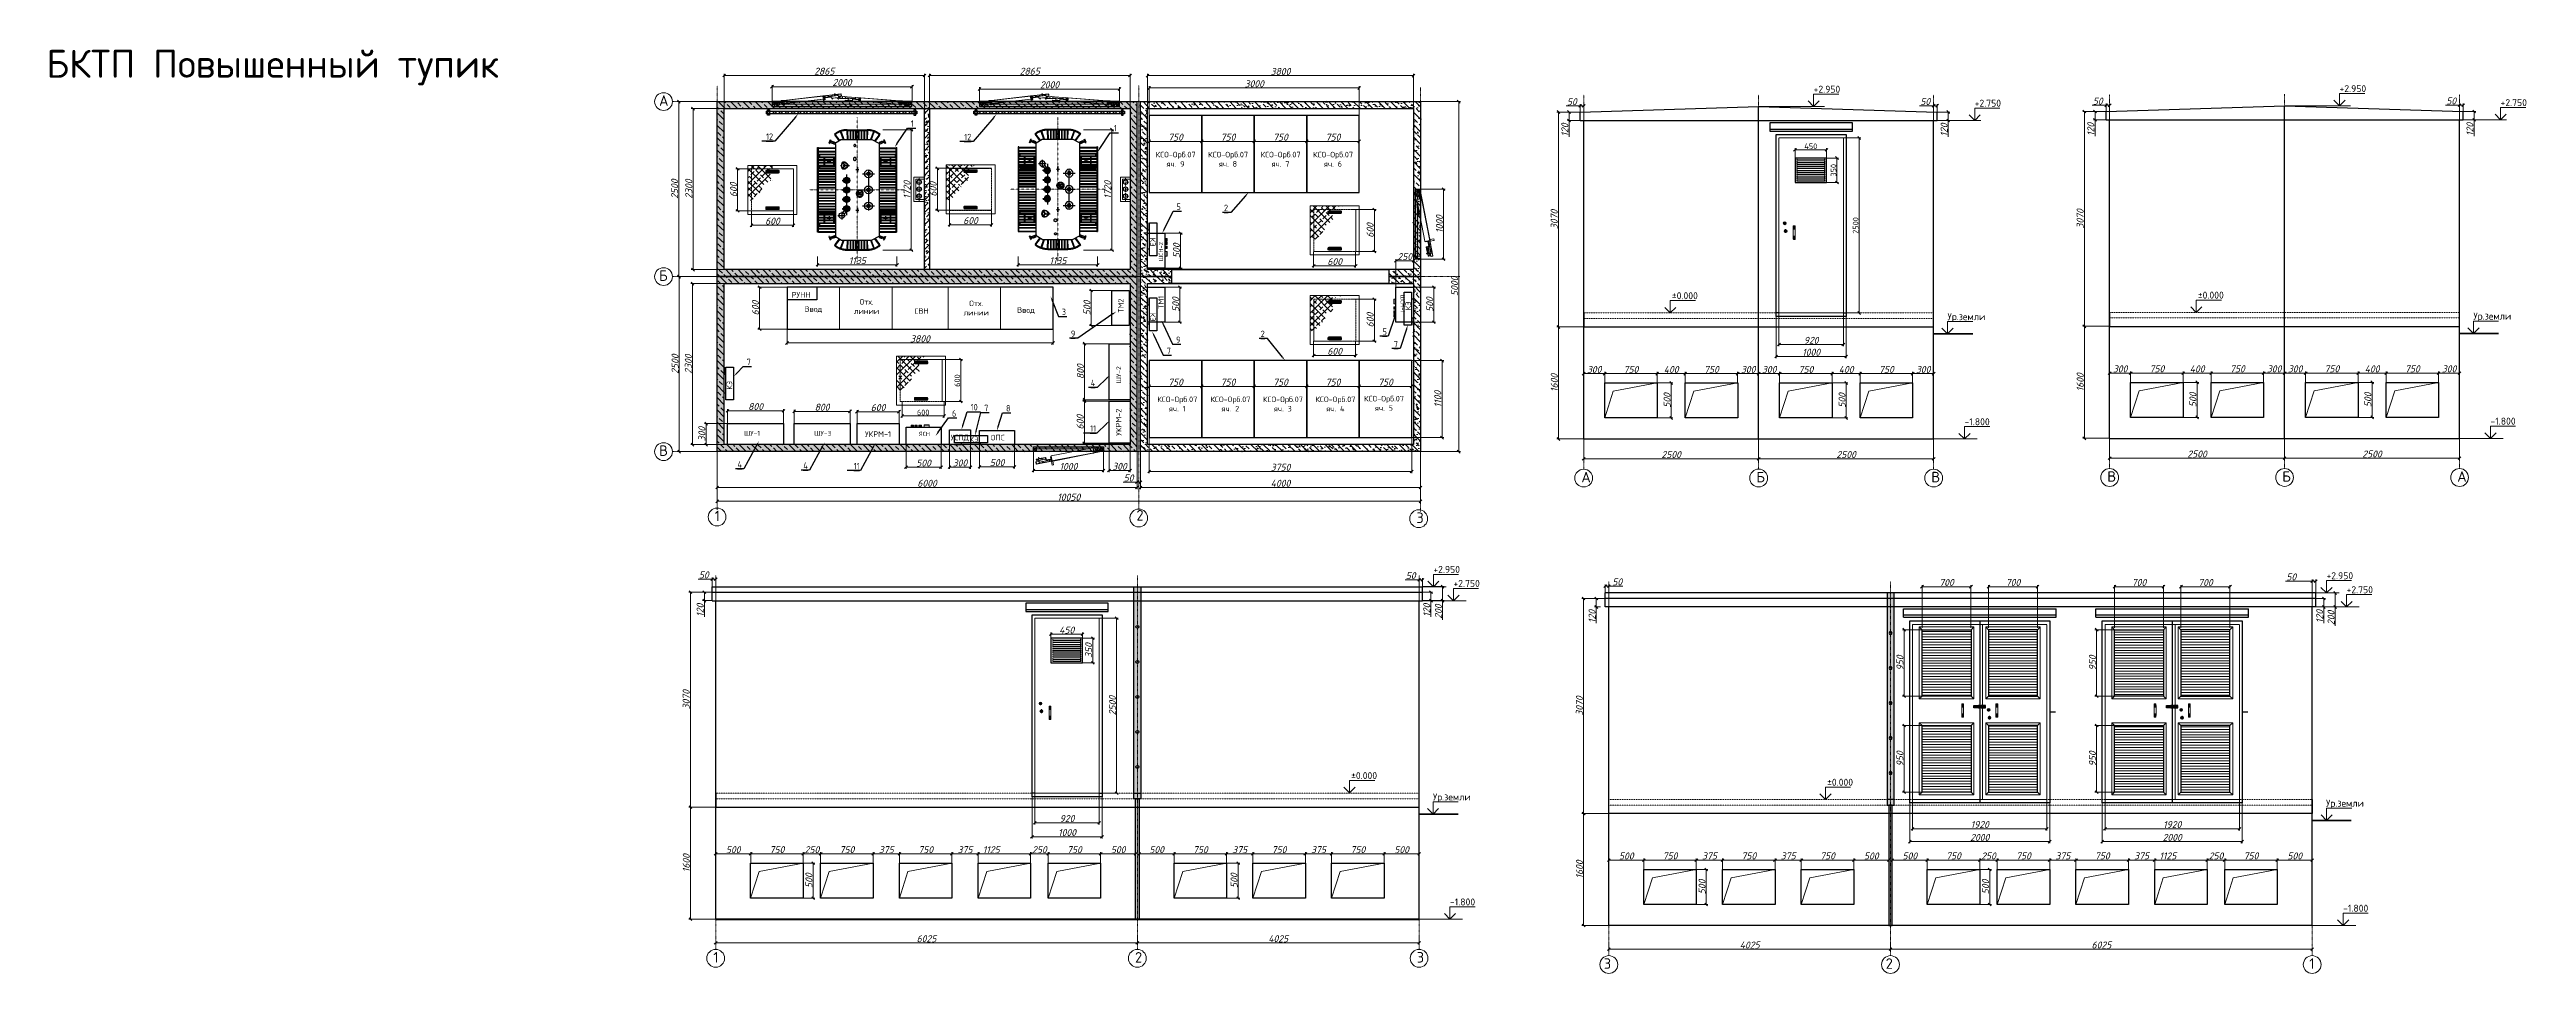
# Model space of a CAD drawing. Header units: millimetres. Extents: x 18305 to 53696, y 2146 to 15344.
import ezdxf
from ezdxf import colors
from ezdxf.entities.mleader import LeaderData, LeaderLine
from ezdxf.enums import TextEntityAlignment as Align
from ezdxf.math import Vec2, Vec3

# ---------------------------------------------------------------- set-up
doc = ezdxf.new("R2010")
doc.units = ezdxf.units.MM
doc.set_wipeout_variables(frame=1)
for name, pattern in [('5T5', [3.5, 2.5, -1]), ('A_HIDDEN1', [0.333334, 0.166667, -0.166667]), ('DASHDOT', [25.4, 12.7, -6.35, 0, -6.35]), ('DASHDOT2', [0.5, 0.25, -0.125, 0, -0.125]), ('K5LT32770', [0]), ('K5LT32787', [0]), ('K5LT32788', [0]), ('K5LT_THIN', [0]), ('SLD-Сплошная', [0]), ('Сплошная', [0])]:
    doc.linetypes.add(name, pattern=pattern)
for name, color, linetype, lineweight in [('-0', 7, 'Continuous', 0), ('Основная', 7, 'Continuous', 15), ('Размеры', 174, 'Continuous', 9), ('СХЕМА', 11, 'Continuous', 30)]:
    doc.layers.add(name, color=color, linetype=linetype, lineweight=lineweight)
doc.layers.add('R', color=1, linetype='Continuous', true_color=0xff0000)
doc.layers.add('WELDING', color=7, linetype='Continuous', true_color=0xffffff)
for name, color, linetype in [('Надземный блок', 7, 'Continuous'), ('НОЛЬ', 7, 'Continuous'), ('Системный слой', 7, 'Continuous')]:
    doc.layers.add(name, color=color, linetype=linetype)
doc.styles.get("Standard").update_dxf_attribs({"font": 'cs_gost2304a.shx'})
doc.styles.add('ГОСТ-100', font='isocpeur.ttf', dxfattribs={"height": 100})
doc.styles.add('ГОСТ-150', font='isocpeur.ttf', dxfattribs={"height": 150})
doc.styles.add('ГОСТ-60', font='isocpeur.ttf', dxfattribs={"height": 60})
doc.styles.add('ГОСТ-70', font='isocpeur.ttf', dxfattribs={"height": 70})
doc.styles.add('ГОСТ-80', font='isocpeur.ttf', dxfattribs={"height": 80})
doc.styles.add('ИСО курсив', font='isocpeui.ttf')
doc.dimstyles.new('ГОСТ-80', dxfattribs={"dimtxt": 80, "dimasz": 40, "dimexe": 24, "dimexo": 1, "dimgap": 10, "dimtad": 1, "dimdec": 0, "dimtxsty": 'ГОСТ-80', "dimblk": 'OBLIQUE', "dimcen": 2.5, "dimclrd": 251, "dimclre": 251, "dimclrt": 251, "dimadec": 0, "dimazin": 0, "dimtfac": 1, "dimtdec": 0, "dimtmove": 0, "dimatfit": 3, "dimfxl": 250, "dimlwd": 9, "dimlwe": 9, "dimarcsym": 2})
pattern_1 = [(0, (-270499212.647, -182997587.55), (7e-15, 37.5), [])]

msp = doc.modelspace()

# ---------------------------------------------------------------- texts
at = {"color": 5, "linetype": 'Continuous', "lineweight": 30, "style": 'ГОСТ-60'}
msp.add_text('ЯСН', height=60, dxfattribs=at).set_placement((30806.3, 9852.5), align=Align.MIDDLE_CENTER)
at = {"lineweight": 20, "insert": (18258.2, 15341), "char_height": 400, "width": 6875.363, "attachment_point": 1, "style": 'ГОСТ-100'}
msp.add_mtext('БКТП Повышенный тупик', dxfattribs=at)
at = {"color": 44, "lineweight": 20, "ltscale": 2, "char_height": 150, "style": 'ГОСТ-150'}
for s, heights, insert, attachment_point in [('А', [153.9], (27014.2, 14689.1), 1), ('Б', [153.9], (27014.2, 12189.1), 1), ('В', [153.9], (27014.2, 9689.1), 1), ('А', [0], (40191.7, 9311.4), 1), ('Б', [0], (42691.7, 9311.5), 1), ('В', [0], (45191.7, 9311.4), 1), ('В', [0], (47706.3, 9319.7), 1), ('Б', [0], (50206.3, 9319.8), 1), ('А', [0], (52706.3, 9319.7), 1), ('1', [0], (27809.3, 8755.7), 1), ('2', [0], (33834.3, 8765.9), 1), ('3', [0], (37834.3, 8730.7), 1), ('1', [0], (27789.5, 2451.1), 1), ('2', [0], (33814.5, 2451.1), 1), ('3', [0], (37839.5, 2451.1), 1), ('3', [0], (40617.7, 2361.6), 3), ('2', [0], (44642.7, 2361.6), 3), ('1', [0], (50667.7, 2361.6), 3)]:
    msp.add_mtext_dynamic_manual_height_columns(s, width=681.076, gutter_width=350, heights=heights, dxfattribs=dict(at, insert=insert, attachment_point=attachment_point))
at = {"color": 46, "lineweight": 30, "char_height": 100, "attachment_point": 1, "style": 'ГОСТ-100'}
for s, insert in [('+2.950', (43510.1, 14827.3)), ('+2.750', (45810.9, 14627)), ('+2.950', (51024.7, 14835.6)), ('+2.750', (53325.5, 14635.3)), ('%%P0.000', (41485.1, 11877.2)), ('%%P0.000', (48999.7, 11885.5)), ('Ур.земли', (45423.7, 11577.3)), ('Ур.земли', (52938.3, 11585.6)), ('-1.800', (45666.3, 10076.8)), ('-1.800', (53180.9, 10085.1)), ('+2.950', (38077, 7966.8)), ('+2.950', (50838.2, 7877.3)), ('+2.750', (38364.1, 7766.8)), ('+2.750', (51125.3, 7677.3)), ('%%P0.000', (36901.9, 5022.2)), ('Ур.земли', (38071.7, 4716.5)), ('%%P0.000', (43702.6, 4926.9)), ('Ур.земли', (50832.9, 4627)), ('-1.800', (38314.1, 3216.8)), ('-1.800', (51075.3, 3127.3))]:
    msp.add_mtext_dynamic_manual_height_columns(s, width=260.014, gutter_width=600, heights=[0], dxfattribs=dict(at, insert=insert))
at = {"color": 5, "lineweight": 30, "char_height": 80}
for s, width, gutter_width, insert, attachment_point, style in [('\\pxqc;КСО-Орб.07\\Pяч. 9', 522.755, 450, (34132.8, 13669.8), 7, 'ГОСТ-80'), ('\\pxqc;КСО-Орб.07\\Pяч. 8', 522.755, 450, (34882.8, 13669.8), 7, 'ГОСТ-80'), ('\\pxqc;КСО-Орб.07\\Pяч. 7', 522.755, 450, (35632.8, 13669.8), 7, 'ГОСТ-80'), ('\\pxqc;КСО-Орб.07\\Pяч. 6', 522.755, 450, (36382.8, 13669.8), 7, 'ГОСТ-80'), ('\\pxqc;РУНН', 1812.984, 500, (29044.5, 11840), 5, 'ГОСТ-100'), ('\\pxqc;Отх. линии', 230.326, 500, (29978.6, 11673.5), 5, 'ГОСТ-100'), ('\\pxqc;Отх. линии', 230.326, 500, (31545, 11651.2), 5, 'ГОСТ-100'), ('\\pxqc;Ввод', 230.326, 500, (29218.8, 11630.1), 5, 'ГОСТ-100'), ('\\pxqc;СВН', 230.326, 500, (30764.8, 11608.4), 5, 'ГОСТ-100'), ('\\pxqc;Ввод', 230.326, 500, (32256.6, 11615.6), 5, 'ГОСТ-100'), ('\\pxqc;КСО-Орб.07\\Pяч. 1', 522.755, 450, (34157.2, 10173.4), 7, 'ГОСТ-80'), ('\\pxqc;КСО-Орб.07\\Pяч. 2', 522.755, 450, (34916.1, 10173.4), 7, 'ГОСТ-80'), ('\\pxqc;КСО-Орб.07\\Pяч. 3', 522.755, 450, (35666.1, 10173.4), 7, 'ГОСТ-80'), ('\\pxqc;КСО-Орб.07\\Pяч. 4', 522.755, 450, (36416.1, 10173.4), 7, 'ГОСТ-80'), ('\\pxqc;КСО-Орб.07\\Pяч. 5', 522.755, 450, (37110.9, 10183.5), 7, 'ГОСТ-80'), ('\\pxqc;УКРМ-1', 1812.984, 500, (30142.8, 9850), 5, 'ГОСТ-100'), ('\\pxqc;УСПД', 1812.984, 500, (31310.9, 9792.5), 5, 'ГОСТ-100'), ('\\pxqc;ОПС', 1812.984, 500, (31853.3, 9800), 5, 'ГОСТ-100')]:
    msp.add_mtext_dynamic_manual_height_columns(s, width=width, gutter_width=gutter_width, heights=[0], dxfattribs=dict(at, insert=insert, attachment_point=attachment_point, style=style))
at = {"color": 194, "lineweight": 30, "char_height": 80, "attachment_point": 5, "style": 'ГОСТ-100'}
for insert, rotation in [((34068.2, 12591.6), 270), ((37717.3, 11683.2), 90), ((34068.2, 11519.7), 270), ((28019, 10547), 90)]:
    msp.add_mtext_dynamic_manual_height_columns('\\pxqc;КЭ', width=1812.984, gutter_width=500, heights=[0], dxfattribs=dict(at, insert=insert, rotation=rotation))
at = {"color": 5, "lineweight": 30, "char_height": 80, "attachment_point": 5, "rotation": 90, "style": 'ГОСТ-100'}
for s, width, insert in [('\\pxqc;ТМ2', 1812.984, (33613.5, 11685.4)), ('\\pxqc;ТМ1', 657.489, (34186.4, 11733.7)), ('\\pxqc;УКРМ-2', 1812.984, (33581.4, 10020))]:
    msp.add_mtext_dynamic_manual_height_columns(s, width=width, gutter_width=500, heights=[0], dxfattribs=dict(at, insert=insert))
at = {"color": 194, "lineweight": 30, "insert": (31512.9, 9775.5), "char_height": 80, "attachment_point": 5, "style": 'ГОСТ-100'}
msp.add_mtext_dynamic_manual_height_columns('\\pxqc;КЭ', width=1812.984, gutter_width=500, heights=[0], dxfattribs=at)
at = {"layer": 'Размеры', "linetype": 'ByBlock', "insert": (33616.4, 10575.7), "char_height": 70, "attachment_point": 7, "rotation": 90, "style": 'ГОСТ-70'}
msp.add_mtext('{\\C5;ШУ-2}', dxfattribs=at)
at = {"layer": 'Размеры', "linetype": 'ByBlock', "char_height": 70, "attachment_point": 7, "style": 'ГОСТ-70'}
for s, insert in [('{\\C5;ШУ-1}', (28227, 9826.4)), ('{\\C5;ШУ-3}', (29230.5, 9826.4))]:
    msp.add_mtext(s, dxfattribs=dict(at, insert=insert))

# ---------------------------------------------------------------- blocks, each defined once
blk = doc.blocks.new('_OBLIQUE')
at = {"color": 0, "linetype": 'ByBlock'}
blk.add_line((-0.5, -0.5), (0.5, 0.5), dxfattribs=at)
blk = doc.blocks.new('*D1936')
at = {"color": 251, "linetype": 'Сплошная', "lineweight": 9, "transparency": 16777216}
for p, q in [((33893, 9599), (33893, 9064)), ((37893, 9574), (37893, 9064))]:
    blk.add_line(p, q, dxfattribs=at)
at = {"color": 251, "linetype": 'Continuous', "lineweight": 9, "transparency": 16777216}
blk.add_line((33893, 9088), (37893, 9088), dxfattribs=at)
at = {"layer": 'Defpoints', "color": 0, "transparency": 16777216}
for p in [(33893, 9600), (37893, 9575), (37893, 9088)]:
    blk.add_point(p, dxfattribs=at)
at = {"color": 251, "lineweight": 9, "transparency": 16777216, "xscale": 40, "yscale": 40, "zscale": 40, "rotation": 180}
blk.add_blockref('_OBLIQUE', (33893, 9088), dxfattribs=at)
at = {"color": 251, "lineweight": 9, "transparency": 16777216, "xscale": 40, "yscale": 40, "zscale": 40}
blk.add_blockref('_OBLIQUE', (37893, 9088), dxfattribs=at)
at = {"color": 7, "lineweight": 40, "transparency": 16777216, "insert": (35893, 9148), "char_height": 100, "attachment_point": 5, "style": 'ИСО курсив'}
blk.add_mtext('4000', dxfattribs=at)
blk = doc.blocks.new('*U887')
at = {"lineweight": 18}
h = blk.add_hatch(dxfattribs=at)
h.set_pattern_fill('ANSI33', scale=500)
h.set_pattern_definition([(45, (-270421877.24, -182955272.17), (-88.38834765, 88.38834765), []), (45, (-270421788.85, -182955272.17), (-88.38834765, 88.38834765), [62.5, -31.25])])
h.paths.add_polyline_path([(0, 6000), (0, 0), (2500, 0), (2500, 6000)])
h.paths.add_polyline_path([(2400, 5900), (2400, 100), (100, 100), (100, 5900)], flags=16)
h = blk.add_hatch(dxfattribs=at)
h.set_pattern_fill('AR-CONC', scale=30)
h.set_pattern_definition([(50, (-270421877.24, -182955272.17), (215.17805478, -18.82564049), [22.5, -247.5]), (355, (-270421877.24, -182955272.17), (-41.62540008, 225.65764011), [18, -198]), (100.45144446, (-270421859.3, -182955273.74), (173.55265402, 206.83199729), [19.1220576, -210.3426336]), (46.1842, (-270421877.24, -182955212.17), (320.1723992, -49.65578424), [33.75, -371.25]), (96.63563549, (-270421850.56, -182955216.3), (280.3985837, 292.23558023), [28.6831026, -315.514128]), (351.18416399, (-270421877.24, -182955212.17), (280.3985835, 292.23558008), [27, -297.0000003]), (21, (-270421847.24, -182955227.17), (179.07211564, -120.7856672), [22.5, -247.5]), (326, (-270421847.24, -182955227.17), (72.99459958, 217.54501351), [18, -198]), (71.45144474, (-270421832.31, -182955237.24), (252.06671302, 96.75934584), [19.122057, -210.3426336]), (37.5, (-270421877.24, -182955272.17), (3.647956595, 99.86815615), [0, -195.6, 0, -201, 0, -198.75]), (7.5, (-270421877.24, -182955272.17), (78.920861233, 118.323513565), [0, -114.6, 0, -191.1, 0, -75.75]), (327.5, (-270421944.14, -182955272.17), (160.146730852, -6.76646152), [0, -75, 0, -234, 0, -310.5]), (317.5, (-270421974.14, -182955272.17), (174.9558508, 30.0314947), [0, -97.5, 0, -155.4, 0, -220.5])])
h.paths.add_polyline_path([(0, 6000), (0, 0), (2500, 0), (2500, 6000)])
h.paths.add_polyline_path([(2400, 5900), (2400, 100), (100, 100), (100, 5900)], flags=16)
at = {"color": 7, "lineweight": 30}
for points in [[(0, 6000), (2500, 6000), (2500, 0), (0, 0)], [(100, 5900), (2400, 5900), (2400, 100), (100, 100)]]:
    blk.add_lwpolyline(points, close=True, dxfattribs=at)
blk = doc.blocks.new('дверь_1000')
at = {"lineweight": 30, "true_color": 0xffffff}
h = blk.add_hatch(color=7, dxfattribs=at)
h.dxf.hatch_style = 1
h.paths.add_polyline_path([(1000, 0), (0, 0), (0, 70), (1000, 70)])
at = {"color": 7, "lineweight": 30}
blk.add_lwpolyline([(1000, 0), (0, 0), (0, 70), (1000, 70)], close=True, dxfattribs=at)
at = {"layer": 'R', "color": 7, "linetype": 'K5LT_THIN', "lineweight": 18}
for p, q in [((0, 33), (0, 45)), ((0, 45), (0, 0)), ((4, 28), (0, 28)), ((0, 0), (0, 24)), ((0, 10), (3, 7)), ((5, 0), (0, 0)), ((1000, 0), (0, 0)), ((2, 44), (2, 33)), ((7, 41), (3, 60)), ((3, 24), (3, 0)), ((4, 30), (36, 30)), ((36, 28), (4, 28)), ((5, 60), (7, 61)), ((5, 60), (9, 41)), ((5, 28), (37, 28)), ((37, 25), (5, 25)), ((5, 3), (37, 3)), ((37, 0), (5, 0)), ((7, 65), (954, 248)), ((958, 246), (7, 63)), ((7, 61), (7, 63)), ((8, 37), (7, 41)), ((9, 41), (7, 41)), ((7, 3), (10, 0)), ((60, 43), (11, 34)), ((59, 45), (13, 36)), ((19, 33), (19, 30)), ((19, 33), (33, 33)), ((21, 30), (23, 28)), ((22, 63), (33, 63)), ((22, 59), (22, 63)), ((22, 59), (33, 59)), ((32, 68), (31, 70)), ((35, 58), (35, 58)), ((36, 30), (36, 28)), ((42, 28), (37, 28)), ((42, 0), (37, 0)), ((37, 37), (37, 54)), ((39, 0), (39, 24)), ((42, 0), (42, 60)), ((42, 60), (43, 60)), ((42, 24), (42, 0)), ((43, 14), (42, 13)), ((43, 0), (42, 0)), ((43, 60), (43, 0)), ((62, 28), (43, 28)), ((54, 72), (56, 72)), ((57, 58), (54, 72)), ((56, 72), (59, 58)), ((109, 60), (58, 50)), ((58, 53), (62, 54)), ((58, 53), (58, 50)), ((59, 47), (58, 50)), ((59, 56), (59, 58)), ((63, 23), (59, 47)), ((61, 56), (64, 57)), ((65, 55), (62, 54)), ((63, 23), (76, 15)), ((71, 58), (64, 57)), ((64, 57), (65, 55)), ((65, 55), (71, 56)), ((71, 58), (95, 63)), ((95, 61), (71, 56)), ((71, 56), (71, 58)), ((106, 20), (76, 15)), ((83, 58), (83, 61)), ((101, 64), (95, 63)), ((95, 63), (95, 61)), ((95, 61), (102, 62)), ((101, 64), (104, 65)), ((102, 62), (101, 64)), ((105, 63), (102, 62)), ((103, 81), (105, 82)), ((106, 67), (103, 81)), ((104, 77), (104, 82)), ((104, 62), (104, 65)), ((105, 80), (134, 86)), ((105, 82), (108, 67)), ((105, 63), (109, 63)), ((106, 20), (115, 33)), ((109, 63), (108, 67)), ((109, 63), (137, 69)), ((109, 63), (109, 60)), ((110, 57), (109, 60)), ((138, 61), (110, 55)), ((115, 33), (110, 57)), ((139, 59), (111, 53)), ((145, 28), (112, 28)), ((146, 19), (133, 87)), ((134, 92), (175, 99)), ((134, 92), (134, 90)), ((135, 88), (791, 214)), ((764, 207), (135, 86)), ((135, 86), (135, 88)), ((148, 19), (135, 87)), ((135, 86), (135, 84)), ((135, 84), (148, 19)), ((138, 69), (138, 69)), ((140, 61), (140, 61)), ((140, 59), (140, 59)), ((147, 90), (146, 92)), ((150, 16), (746, 131)), ((150, 16), (150, 16)), ((150, 16), (150, 16)), ((175, 99), (742, 209)), ((175, 97), (175, 99)), ((175, 99), (175, 97)), ((957, 28), (213, 28)), ((994, 70), (429, 70)), ((731, 207), (690, 199)), ((690, 199), (691, 197)), ((690, 199), (691, 197)), ((731, 265), (711, 261)), ((711, 261), (712, 259)), ((722, 206), (712, 259)), ((721, 201), (719, 202)), ((722, 205), (722, 206)), ((732, 263), (731, 265)), ((742, 209), (731, 207)), ((731, 207), (731, 205)), ((732, 263), (742, 210)), ((747, 135), (734, 203)), ((734, 203), (734, 202)), ((734, 202), (734, 200)), ((734, 201), (734, 201)), ((747, 135), (734, 200)), ((735, 203), (749, 135)), ((764, 207), (736, 202)), ((743, 203), (736, 201)), ((742, 210), (742, 209)), ((742, 209), (743, 207)), ((743, 203), (743, 203)), ((743, 203), (744, 201)), ((744, 201), (754, 149)), ((745, 145), (745, 145)), ((746, 131), (746, 131)), ((746, 131), (746, 131)), ((747, 186), (767, 190)), ((754, 147), (747, 145)), ((816, 191), (748, 178)), ((816, 189), (749, 176)), ((754, 147), (754, 149)), ((764, 209), (766, 209)), ((766, 194), (764, 209)), ((766, 209), (768, 195)), ((766, 194), (767, 190)), ((771, 193), (914, 221)), ((914, 219), (771, 191)), ((778, 212), (777, 213)), ((817, 183), (814, 199)), ((819, 184), (816, 200)), ((819, 184), (817, 183)), ((818, 200), (821, 184)), ((819, 192), (818, 192)), ((820, 190), (818, 190)), ((822, 180), (818, 179)), ((823, 155), (818, 179)), ((822, 180), (918, 198)), ((824, 180), (922, 199)), ((825, 176), (824, 180)), ((825, 176), (923, 195)), ((825, 175), (825, 176)), ((827, 164), (825, 175)), ((919, 170), (828, 152)), ((874, 170), (831, 161)), ((863, 211), (860, 227)), ((875, 213), (871, 230)), ((877, 214), (871, 211)), ((871, 185), (871, 183)), ((871, 183), (873, 173)), ((874, 170), (873, 173)), ((874, 172), (880, 173)), ((874, 170), (880, 171)), ((877, 185), (877, 186)), ((880, 174), (877, 185)), ((926, 180), (880, 171)), ((880, 174), (880, 171)), ((892, 234), (891, 236)), ((913, 238), (915, 238)), ((916, 223), (913, 238)), ((915, 236), (913, 235)), ((915, 219), (914, 219)), ((915, 238), (918, 224)), ((918, 203), (915, 219)), ((916, 219), (918, 220)), ((920, 203), (916, 219)), ((918, 211), (917, 211)), ((918, 209), (917, 209)), ((917, 178), (921, 155)), ((918, 220), (922, 203)), ((921, 216), (919, 216)), ((920, 203), (922, 203)), ((925, 197), (921, 216)), ((927, 157), (921, 155)), ((923, 155), (921, 155)), ((949, 217), (922, 212)), ((949, 215), (922, 210)), ((922, 199), (922, 203)), ((922, 199), (923, 195)), ((923, 197), (949, 202)), ((923, 195), (923, 194)), ((923, 194), (926, 183)), ((923, 179), (927, 157)), ((923, 155), (927, 155)), ((926, 171), (925, 171)), ((926, 182), (952, 187)), ((926, 180), (926, 183)), ((927, 155), (927, 157)), ((929, 176), (928, 183)), ((959, 180), (929, 174)), ((949, 217), (960, 219)), ((949, 215), (949, 217)), ((960, 217), (949, 215)), ((952, 187), (949, 202)), ((951, 201), (949, 202)), ((951, 201), (953, 189)), ((953, 189), (952, 187)), ((957, 192), (953, 191)), ((955, 246), (955, 244)), ((955, 244), (957, 244)), ((962, 222), (957, 244)), ((959, 180), (957, 192)), ((958, 191), (957, 192)), ((957, 60), (958, 60)), ((957, 0), (957, 60)), ((957, 24), (958, 22)), ((958, 0), (957, 0)), ((958, 191), (960, 181)), ((958, 60), (958, 0)), ((958, 30), (989, 30)), ((958, 28), (958, 30)), ((989, 28), (958, 28)), ((958, 0), (958, 24)), ((961, 9), (958, 7)), ((963, 0), (958, 0)), ((959, 244), (964, 222)), ((960, 181), (959, 180)), ((964, 218), (960, 217)), ((961, 24), (961, 0)), ((964, 220), (963, 220)), ((963, 28), (995, 28)), ((995, 25), (963, 25)), ((963, 3), (995, 3)), ((995, 0), (963, 0)), ((964, 220), (964, 222)), ((964, 220), (964, 220)), ((964, 220), (964, 218)), ((964, 220), (964, 220)), ((982, 30), (980, 28)), ((991, 33), (991, 66)), ((993, 41), (991, 39)), ((993, 66), (993, 33)), ((995, 70), (1000, 70)), ((1000, 68), (995, 68)), ((1000, 0), (995, 0)), ((997, 0), (997, 24)), ((1000, 18), (997, 16)), ((1000, 0), (1000, 68)), ((1000, 24), (1000, 0))]:
    blk.add_line(p, q, dxfattribs=at)
for centre, radius in [((15, 55), 7.29), ((15, 55), 2.6), ((87, 38), 9.38), ((87, 38), 5.21)]:
    blk.add_circle(centre, radius, dxfattribs=at)
for centre, radius, start, end in [((-2, 44), 4.17, 0, 60.7086), ((4, 33), 4.17, 180, 270), ((5, 24), 4.69, 90, 180), ((5, 5), 4.69, 180, 270), ((4, 33), 2.08, 180, 270), ((7, 61), 4.17, 100.921, 190.921), ((5, 24), 1.56, 90, 180), ((5, 5), 1.56, 180, 270), ((7, 61), 2.08, 100.921, 190.921), ((33, 54), 8.33, 0, 90), ((33, 54), 4.17, 0, 90), ((33, 37), 4.17, 270, 0), ((33, 37), 8.33, 292.0243, 0), ((37, 24), 4.69, 0, 90), ((37, 24), 1.56, 0, 90), ((37, 5), 4.69, 270, 0), ((37, 5), 1.56, 270, 0), ((61, 58), 4.17, 190.921, 280.921), ((61, 58), 2.08, 190.921, 280.921), ((104, 67), 2.08, 280.921, 10.921), ((104, 67), 4.17, 280.921, 10.921), ((135, 84), 3.13, 99.5704, 100.921), ((135, 84), 1.56, 98.2191, 100.921), ((150, 19), 1.56, 190.921, 211.2621), ((734, 200), 3.13, 100.921, 102.2716), ((734, 200), 1.56, 100.921, 103.623), ((746, 134), 1.56, 350.5799, 10.921), ((770, 195), 4.17, 190.921, 280.921), ((770, 195), 2.08, 190.921, 280.921), ((827, 156), 4.17, 190.921, 280.921), ((830, 164), 3.13, 190.921, 280.921), ((914, 223), 4.17, 280.921, 10.921), ((914, 223), 2.08, 280.921, 10.921), ((925, 175), 4.17, 280.921, 10.921), ((955, 244), 4.17, 10.921, 100.921), ((955, 244), 2.08, 10.921, 100.921), ((963, 24), 4.69, 90, 180), ((963, 5), 4.69, 180, 270), ((960, 221), 2.08, 280.921, 10.921), ((960, 221), 4.17, 280.921, 10.921), ((963, 24), 1.56, 90, 180), ((963, 5), 1.56, 180, 270), ((989, 33), 2.08, 270, 0), ((989, 33), 4.17, 270, 0), ((995, 66), 4.17, 90, 180), ((995, 66), 2.08, 90, 180), ((995, 24), 4.69, 0, 90), ((995, 24), 1.56, 0, 90), ((995, 5), 4.69, 270, 0), ((995, 5), 1.56, 270, 0)]:
    blk.add_arc(centre, radius, start, end, dxfattribs=at)
at = {"layer": 'WELDING', "color": 7, "linetype": 'K5LT_THIN', "lineweight": 18}
for points, knots in [([(150, 16), (149, 16), (148, 16), (147, 18), (147, 18), (146, 19)], [0, 0, 0, 0, 0.643828, 0.643828, 1, 1, 1, 1]), ([(148, 19), (148, 18), (149, 17), (150, 16), (150, 16), (150, 16)], [0, 0, 0, 0, 0.643828, 0.643828, 1, 1, 1, 1]), ([(749, 135), (749, 134), (748, 133), (747, 132), (747, 131), (746, 131)], [0, 0, 0, 0, 0.643828, 0.643828, 1, 1, 1, 1]), ([(746, 131), (747, 131), (747, 132), (747, 133), (747, 134), (747, 135)], [0, 0, 0, 0, 0.643828, 0.643828, 1, 1, 1, 1]), ([(822, 180), (821, 180), (819, 180), (818, 182), (817, 182), (817, 183)], [0, 0, 0, 0, 0.630327, 0.630327, 1, 1, 1, 1]), ([(821, 182), (821, 182), (820, 182), (819, 183), (819, 183), (819, 184)], [0, 0, 0, 0, 0.713331, 0.713331, 1, 1, 1, 1]), ([(821, 184), (821, 182), (822, 181), (822, 180), (822, 180), (822, 180)], [0, 0, 0, 0, 0.630327, 0.630327, 1, 1, 1, 1]), ([(918, 198), (918, 198), (918, 199), (918, 201), (918, 202), (918, 203)], [0, 0, 0, 0, 0.630327, 0.630327, 1, 1, 1, 1]), ([(918, 201), (919, 201), (919, 201), (920, 202), (920, 203), (920, 203)], [0, 0, 0, 0, 0.713331, 0.713331, 1, 1, 1, 1]), ([(922, 203), (922, 202), (921, 200), (920, 199), (919, 199), (918, 198)], [0, 0, 0, 0, 0.630327, 0.630327, 1, 1, 1, 1])]:
    blk.add_open_spline(points, degree=3, knots=knots, dxfattribs=at)
blk = doc.blocks.new('*U70')
at = {"color": 7}
blk.add_blockref('дверь_1000', (0, 0), dxfattribs=at)
blk = doc.blocks.new('*U147')
at = {"lineweight": 18}
h = blk.add_hatch(dxfattribs=at)
h.set_pattern_fill('AR-CONC', scale=25)
h.set_pattern_definition([(50, (-270458919.92, -182973485.6), (179.31504565, -15.688033746), [18.75, -206.25]), (355, (-270458919.92, -182973485.6), (-34.6878334, 188.04803343), [15, -165]), (100.45144446, (-270458904.97, -182973486.9), (144.62721168, 172.35999774), [15.935048, -175.285528]), (46.1842, (-270458919.92, -182973435.6), (266.81033267, -41.3798202), [28.125, -309.375]), (96.63563549, (-270458897.68, -182973439.04), (233.66548642, 243.5296502), [23.9025855, -262.92844]), (351.18416399, (-270458919.92, -182973435.6), (233.66548626, 243.52965007), [22.5, -247.50000025]), (21, (-270458894.92, -182973448.1), (149.22676303, -100.654722666), [18.75, -206.25]), (326, (-270458894.92, -182973448.1), (60.82883298, 181.28751126), [15, -165]), (71.45144474, (-270458882.48, -182973456.48), (210.05559418, 80.6327882), [15.9350475, -175.285528]), (37.5, (-270458919.92, -182973485.595), (3.039963829, 83.223463458), [0, -163, 0, -167.5, 0, -165.625]), (7.5, (-270458919.92, -182973485.595), (65.76738436, 98.60292797), [0, -95.5, 0, -159.25, 0, -63.125]), (327.5, (-270458975.67, -182973485.595), (133.455609043, -5.638717934), [0, -62.5, 0, -195, 0, -258.75]), (317.5, (-270459000.67, -182973485.6), (145.796542336, 25.026245583), [0, -81.25, 0, -129.5, 0, -183.75])])
h.paths.add_polyline_path([(0, 2300), (70, 2300), (70, 0), (0, 0)])
h = blk.add_hatch(dxfattribs=at)
h.set_pattern_fill('ANSI33', scale=500)
h.set_pattern_definition([(45, (-270458919.92, -182973485.6), (-88.38834765, 88.38834765), []), (45, (-270458831.53, -182973485.6), (-88.38834765, 88.38834765), [62.5, -31.25])])
h.paths.add_polyline_path([(0, 2300), (70, 2300), (70, 0), (0, 0)])
at = {"color": 7, "lineweight": 30, "ltscale": 25}
blk.add_lwpolyline([(0, 2300), (70, 2300), (70, 0), (0, 0)], close=True, dxfattribs=at)
blk = doc.blocks.new('ТМГ-1000')
at = {"color": 7, "lineweight": 0, "true_color": 0xffffff}
blk.add_wipeout([(-844, -240), (-857, -183), (-858, 180), (-797, 324), (-699, 246), (-666, 309), (-600, 309), (-593, 554), (596, 556), (598, 312), (664, 312), (699, 246), (789, 317), (844, 205), (849, 101), (849, -167), (804, -299), (698, -257), (666, -310), (594, -312), (594, -558), (-598, -557), (-600, -312), (-666, -310), (-700, -254), (-789, -319)], dxfattribs=at)
at = {"color": 5}
for p, q in [((605, 568), (-605, 568)), ((-605, 568), (-605, 567)), ((-605, 558), (-605, 567)), ((605, 558), (-605, 558)), ((605, 568), (605, 558)), ((-666, 309), (-664, 312)), ((-288, 160), (292, 160)), ((-230, 77), (-230, 245)), ((0, 77), (0, 245)), ((230, 77), (230, 245)), ((664, 312), (666, 309)), ((-650, -312), (-667, -312)), ((362, -150), (-219, -150)), ((-135, -204), (-135, -100)), ((0, -204), (0, -100)), ((135, -204), (135, -100)), ((270, -204), (270, -100))]:
    blk.add_line(p, q, dxfattribs=at)
at = {"color": 5, "linetype": 'Continuous'}
for p, q in [((-718, -223), (-666, -310)), ((-650, -312), (667, -312))]:
    blk.add_line(p, q, dxfattribs=at)
for points in [[(-715, 385), (-668, 403)], [(-715, 385), (-712, 377)], [(-712, 377), (-665, 395)], [(-696, 384), (-666, 309)], [(-696, 357), (-687, 360)], [(-696, 357), (-687, 360)], [(-696, 357), (-678, 311), (-668, 315)], [(-681, 389), (-650, 312)], [(-668, 403), (-665, 395)], [(-593, 312), (-593, 554), (-594, 556), (-597, 558), (-599, 556), (-600, 554)], [(-600, 312), (-600, 554)], [(-597, 312), (-597, 558)], [(-544, 312), (-544, 554), (-545, 556), (-548, 558), (-550, 556), (-552, 554)], [(-552, 312), (-552, 554)], [(-548, 312), (-548, 558)], [(-543, 558), (-548, 558)], [(-504, 312), (-504, 554), (-506, 556), (-508, 558), (-511, 556), (-512, 554)], [(-512, 312), (-512, 554)], [(-508, 312), (-508, 558)], [(-504, 540), (-473, 540)], [(-464, 312), (-464, 554), (-465, 556), (-469, 558), (-472, 556), (-473, 554)], [(-473, 312), (-473, 554)], [(-469, 312), (-469, 558)], [(-464, 476), (-434, 476)], [(-464, 469), (-434, 469)], [(-425, 312), (-425, 554), (-426, 556), (-429, 558), (-433, 556), (-434, 554)], [(-434, 312), (-434, 554)], [(-433, 403), (-377, 403)], [(-429, 312), (-429, 558)], [(-425, 476), (-394, 476)], [(-425, 469), (-394, 469)], [(-405, 374), (-405, 430)], [(-386, 312), (-386, 554), (-387, 556), (-390, 558), (-393, 556), (-394, 554)], [(-394, 312), (-394, 554)], [(-390, 312), (-390, 558)], [(-386, 476), (-355, 476)], [(-386, 469), (-355, 469)], [(-346, 312), (-346, 554), (-348, 556), (-351, 558), (-354, 556), (-355, 554)], [(-355, 312), (-355, 554)], [(-351, 312), (-351, 558)], [(-346, 476), (-339, 476)], [(-346, 469), (-339, 469)], [(-339, 540), (-315, 540)], [(-339, 312), (-339, 540)], [(-307, 312), (-307, 554), (-308, 556), (-311, 558), (-313, 556), (-316, 554)], [(-316, 312), (-316, 554)], [(-311, 312), (-311, 558)], [(-307, 540), (-299, 540)], [(-299, 312), (-299, 540)], [(-268, 312), (-268, 554), (-269, 556), (-271, 558), (-274, 556), (-275, 554)], [(-275, 312), (-275, 554)], [(-271, 312), (-271, 558)], [(-227, 312), (-227, 554), (-230, 556), (-232, 558), (-235, 556), (-236, 554)], [(-236, 312), (-236, 554)], [(-232, 312), (-232, 558)], [(-188, 312), (-188, 554), (-189, 556), (-192, 558), (-196, 556), (-197, 554)], [(-197, 312), (-197, 554)], [(-192, 312), (-192, 558)], [(-149, 312), (-149, 554), (-150, 556), (-153, 558), (-156, 556), (-157, 554)], [(-157, 312), (-157, 554)], [(-153, 312), (-153, 558)], [(-109, 312), (-109, 554), (-111, 556), (-114, 558), (-117, 556), (-118, 554)], [(-118, 312), (-118, 554)], [(-114, 312), (-114, 558)], [(-70, 312), (-70, 554), (-71, 556), (-74, 558), (-77, 556), (-79, 554)], [(-79, 312), (-79, 554)], [(-74, 312), (-74, 558)], [(-31, 312), (-31, 554), (-32, 556), (-34, 558), (-37, 556), (-38, 554)], [(-38, 312), (-38, 554)], [(-34, 312), (-34, 558)], [(43, 312), (43, 554), (41, 556), (38, 558), (35, 556), (34, 554)], [(34, 312), (34, 554)], [(38, 312), (38, 558)], [(82, 312), (82, 554), (81, 556), (78, 558), (75, 556), (74, 554)], [(74, 312), (74, 554)], [(78, 312), (78, 558)], [(121, 312), (121, 554), (120, 556), (118, 558), (115, 556), (114, 554)], [(114, 312), (114, 554)], [(118, 312), (118, 558)], [(162, 312), (162, 554), (159, 556), (157, 558), (154, 556), (153, 554)], [(153, 312), (153, 554)], [(157, 312), (157, 558)], [(201, 312), (201, 554), (200, 556), (197, 558), (193, 556), (192, 554)], [(192, 312), (192, 554)], [(197, 312), (197, 558)], [(240, 312), (240, 554), (239, 556), (236, 558), (233, 556), (232, 554)], [(232, 312), (232, 554)], [(236, 312), (236, 558)], [(280, 312), (280, 554), (278, 556), (275, 558), (272, 556), (271, 554)], [(271, 312), (271, 554)], [(275, 312), (275, 558)], [(299, 312), (299, 540), (310, 540)], [(319, 312), (319, 554), (318, 556), (315, 558), (312, 556), (310, 554)], [(310, 312), (310, 554)], [(315, 312), (315, 558)], [(319, 540), (339, 540)], [(339, 312), (339, 540)], [(339, 476), (351, 476)], [(339, 469), (351, 469)], [(358, 312), (358, 554), (357, 556), (355, 558), (352, 556), (351, 554)], [(351, 312), (351, 554)], [(355, 312), (355, 558)], [(358, 476), (390, 476)], [(358, 469), (390, 469)], [(377, 403), (433, 403)], [(399, 312), (399, 554), (396, 556), (394, 558), (391, 556), (390, 554)], [(390, 312), (390, 554)], [(394, 312), (394, 558)], [(399, 476), (429, 476)], [(399, 469), (429, 469)], [(405, 374), (405, 430)], [(438, 312), (438, 554), (437, 556), (434, 558), (430, 556), (429, 554)], [(429, 312), (429, 554)], [(434, 312), (434, 558)], [(438, 476), (469, 476)], [(438, 469), (469, 469)], [(477, 312), (477, 554), (476, 556), (473, 558), (470, 556), (469, 554)], [(469, 312), (469, 554)], [(473, 312), (473, 558)], [(477, 540), (508, 540)], [(517, 312), (517, 554), (515, 556), (512, 558), (509, 556), (508, 554)], [(508, 312), (508, 554)], [(512, 312), (512, 558)], [(556, 312), (556, 554), (555, 556), (552, 558), (549, 556), (547, 554)], [(547, 312), (547, 554)], [(552, 312), (552, 558)], [(602, 312), (602, 554), (601, 556), (598, 558), (596, 556), (594, 554)], [(594, 312), (594, 554)], [(598, 312), (598, 558)], [(650, 312), (681, 389)], [(665, 395), (668, 403)], [(665, 395), (712, 377)], [(666, 309), (696, 384)], [(668, 403), (715, 385)], [(668, 315), (678, 311), (696, 357)], [(687, 360), (696, 357)], [(712, 377), (715, 385)], [(-795, 326), (-799, 321), (-803, 317), (-807, 311), (-810, 306), (-813, 301), (-817, 295), (-821, 290), (-824, 285), (-826, 280), (-829, 274), (-832, 268), (-834, 262), (-837, 257), (-840, 251), (-842, 245), (-844, 240), (-846, 234), (-847, 227), (-849, 222), (-850, 216), (-853, 210), (-854, 204), (-855, 198), (-856, 191), (-857, 186), (-858, 180), (-859, 173), (-859, 167), (-860, 160), (-860, 154), (-860, 149), (-860, 142)], [(-860, -142), (-860, 142)], [(-788, 320), (-792, 316), (-795, 310), (-798, 306), (-803, 301), (-806, 295), (-809, 290), (-812, 285), (-814, 281), (-817, 275), (-821, 270), (-823, 264), (-826, 258), (-828, 253), (-830, 248), (-832, 242), (-834, 236), (-837, 231), (-838, 225), (-840, 219), (-842, 214), (-843, 207), (-844, 202), (-845, 196), (-846, 190), (-847, 184), (-848, 179), (-849, 172), (-849, 166), (-850, 160), (-850, 154), (-850, 148), (-850, 142)], [(-846, 148), (-849, 147), (-850, 143), (-849, 141), (-846, 139), (-718, 135)], [(-850, 143), (-718, 139)], [(-850, -142), (-850, -99), (-850, -60), (-850, -20), (-850, 19), (-850, 58), (-850, 98), (-850, 142)], [(-846, 102), (-849, 101), (-850, 98), (-849, 95), (-846, 94), (-718, 94)], [(-850, 98), (-718, 98)], [(-846, 63), (-849, 62), (-850, 58), (-849, 55), (-846, 54), (-718, 54)], [(-850, 58), (-718, 58)], [(-846, 23), (-849, 22), (-850, 19), (-849, 16), (-846, 15), (-718, 15)], [(-850, 19), (-718, 19)], [(-846, 148), (-718, 143)], [(-846, 102), (-718, 102)], [(-846, 63), (-718, 63)], [(-846, 23), (-718, 23)], [(-827, 238), (-830, 238), (-832, 236), (-832, 233), (-830, 231), (-718, 191)], [(-832, 236), (-718, 196)], [(-827, 238), (-718, 200)], [(-795, 326), (-788, 320)], [(-795, 326), (-788, 320)], [(-782, 320), (-786, 320), (-789, 319), (-790, 316), (-788, 312), (-699, 246)], [(-789, 319), (-697, 250)], [(-782, 320), (-695, 254)], [(-718, 209), (-666, 309)], [(-718, -223), (-718, 209)], [(-664, 312), (664, 312)], [(-464, 337), (-434, 337)], [(-464, 328), (-434, 328)], [(-425, 337), (-394, 337)], [(-425, 328), (-394, 328)], [(-386, 337), (-355, 337)], [(-386, 328), (-355, 328)], [(-346, 337), (-339, 337)], [(-346, 328), (-339, 328)], [(-324, -3), (-324, 6), (-255, 6)], [(-289, -19), (-289, 23)], [(-255, -3), (-255, 6)], [(-238, 156), (-238, 164), (-230, 170), (-222, 164)], [(-238, 156), (-230, 151)], [(-230, 151), (-222, 156)], [(-222, 156), (-222, 164)], [(-8, 156), (-8, 164), (0, 170), (8, 164)], [(-8, 156), (0, 151)], [(0, 151), (8, 156)], [(3, 37), (4, 32), (4, 27), (5, 22), (7, 18), (10, 14), (12, 10), (15, 5), (18, 2), (21, -1), (26, -4), (30, -6), (34, -9), (38, -11), (44, -12), (48, -13), (53, -13), (58, -13), (64, -12), (68, -11), (72, -9), (78, -6), (81, -4), (85, -1), (88, 2), (91, 5), (95, 10), (97, 14), (99, 18), (101, 22), (102, 27), (103, 32), (103, 37), (103, 43), (102, 47), (101, 52), (99, 56), (97, 61), (95, 65), (91, 68), (88, 72), (85, 75), (81, 78), (78, 81), (72, 83), (68, 84), (64, 86), (58, 86), (53, 86), (48, 86), (44, 86), (38, 84), (34, 83), (30, 81), (26, 78), (21, 75), (18, 72), (15, 68), (12, 65), (10, 61), (7, 56), (5, 52), (4, 47), (4, 43), (3, 37)], [(8, 156), (8, 164)], [(41, 74), (38, 73), (34, 71), (31, 69), (28, 67), (26, 65), (22, 62), (20, 58), (18, 55), (17, 52), (16, 48), (15, 45), (14, 40), (14, 37), (14, 33), (15, 29), (16, 26), (18, 20), (20, 15), (23, 11), (28, 7), (32, 4), (37, 1), (43, -1), (48, -2)], [(39, 22), (39, 51), (43, 80)], [(39, 22), (51, -11)], [(45, 82), (43, 81), (43, 80)], [(45, 82), (53, 82)], [(47, 37), (47, 34), (49, 32), (51, 31), (53, 30), (56, 31), (58, 32), (60, 34), (61, 37), (60, 39), (58, 41), (56, 44), (53, 44), (51, 44), (49, 41), (47, 39), (47, 37)], [(47, 2), (47, 1)], [(47, 1), (60, 1)], [(49, 74), (50, 71), (53, 70), (56, 71), (57, 74), (56, 78), (53, 79), (50, 78), (49, 74)], [(50, 37), (51, 35), (53, 34), (55, 35), (56, 37), (55, 39), (53, 40), (51, 39), (50, 37)], [(52, 13), (54, 13), (55, 13)], [(52, 13), (53, 5)], [(53, 82), (62, 82)], [(53, 13), (53, 22)], [(53, 22), (54, 22)], [(53, 5), (55, 13)], [(54, 13), (54, 22)], [(56, -11), (67, 22)], [(58, -2), (63, -1), (67, 0), (70, 1), (73, 3), (77, 5), (80, 7), (83, 11), (85, 14), (87, 17), (89, 20), (90, 23), (91, 27), (92, 31), (92, 34), (92, 38), (92, 43), (91, 48), (89, 53), (87, 58), (83, 63), (80, 66), (75, 70), (70, 72), (65, 74)], [(60, 1), (61, 2)], [(65, 80), (64, 81), (62, 82)], [(65, 80), (67, 51)], [(67, 22), (67, 51)], [(222, 157), (222, 165), (230, 171), (238, 165)], [(222, 157), (230, 152)], [(230, 152), (238, 157)], [(238, 157), (238, 165)], [(255, -3), (255, 6), (324, 6)], [(289, -19), (289, 23)], [(324, -3), (324, 6)], [(339, 337), (351, 337)], [(339, 328), (351, 328)], [(358, 337), (390, 337)], [(358, 328), (390, 328)], [(399, 337), (429, 337)], [(399, 328), (429, 328)], [(438, 337), (469, 337)], [(438, 328), (469, 328)], [(666, 309), (718, 209)], [(666, -310), (718, -223), (718, 209)], [(695, 254), (782, 320)], [(697, 250), (789, 319)], [(699, 246), (788, 312), (790, 316), (789, 319), (786, 320), (782, 320)], [(718, 191), (830, 231), (832, 233), (832, 236), (830, 238), (827, 238)], [(718, 200), (827, 238)], [(718, 196), (832, 236)], [(718, 135), (846, 139), (849, 141), (850, 143), (849, 147), (846, 148)], [(718, 143), (846, 148)], [(718, 139), (850, 143)], [(718, 94), (846, 94), (849, 95), (850, 98), (849, 101), (846, 102)], [(718, 102), (846, 102)], [(718, 98), (850, 98)], [(718, 54), (846, 54), (849, 55), (850, 58), (849, 62), (846, 63)], [(718, 63), (846, 63)], [(718, 58), (850, 58)], [(718, 15), (846, 15), (849, 16), (850, 19), (849, 22), (846, 23)], [(718, 23), (846, 23)], [(718, 19), (850, 19)], [(788, -321), (795, -327), (799, -322), (804, -317), (807, -311), (810, -307), (814, -302), (818, -297), (821, -291), (824, -286), (826, -281), (829, -274), (832, -269), (835, -264), (837, -257), (840, -252), (842, -247), (844, -240), (846, -235), (847, -228), (849, -222), (852, -217), (853, -210), (854, -205), (855, -199), (856, -192), (857, -186), (858, -180), (859, -174), (859, -168), (860, -162), (860, -155), (860, -149), (860, -142), (860, 142), (860, 149), (860, 154), (860, 160), (859, 167), (859, 173), (858, 180), (857, 186), (856, 191), (855, 198), (854, 204), (853, 210), (852, 216), (849, 222), (847, 227), (846, 234), (844, 240), (842, 245), (840, 251), (837, 257), (835, 262), (832, 268), (829, 274), (826, 280), (824, 285), (821, 290), (818, 295), (814, 301), (810, 306), (807, 311), (804, 317), (799, 321), (795, 326)], [(788, 320), (795, 326)], [(850, 142), (850, 148), (850, 154), (850, 160), (849, 166), (849, 172), (848, 179), (847, 184), (846, 190), (845, 196), (844, 202), (843, 207), (842, 214), (840, 219), (838, 225), (837, 231), (835, 236), (832, 242), (830, 248), (828, 253), (826, 258), (823, 264), (821, 270), (818, 275), (814, 281), (812, 285), (809, 290), (806, 295), (803, 301), (798, 306), (795, 310), (792, 316), (788, 320)], [(850, -142), (850, -99), (850, -60), (850, -20), (850, 19), (850, 58), (850, 98), (850, 142)], [(-860, -142), (-860, -149), (-860, -155), (-860, -162), (-859, -168), (-859, -174), (-858, -180), (-857, -186), (-856, -192), (-855, -199), (-854, -205), (-853, -210), (-850, -217), (-849, -222), (-847, -228), (-846, -235), (-844, -240), (-842, -247), (-840, -252), (-837, -257), (-834, -264), (-832, -269), (-829, -274), (-826, -281), (-824, -286), (-821, -291), (-817, -297), (-813, -302), (-810, -307), (-807, -311), (-803, -317), (-799, -322), (-795, -327), (-788, -321)], [(-846, -16), (-849, -17), (-850, -20), (-849, -23), (-846, -24), (-718, -24)], [(-850, -20), (-718, -20)], [(-846, -55), (-849, -56), (-850, -60), (-849, -63), (-846, -64), (-718, -64)], [(-850, -60), (-718, -60)], [(-846, -95), (-849, -96), (-850, -99), (-849, -101), (-846, -103), (-718, -103)], [(-850, -99), (-718, -99)], [(-850, -145), (-718, -139)], [(-846, -140), (-849, -141), (-850, -145), (-849, -148), (-846, -149), (-718, -143)], [(-850, -142), (-850, -149), (-850, -155), (-850, -160), (-849, -167), (-849, -173), (-848, -179), (-847, -185), (-846, -191), (-845, -197), (-844, -203), (-843, -208), (-842, -215), (-840, -220), (-838, -225), (-837, -232), (-834, -237), (-832, -242), (-830, -249), (-828, -254), (-826, -259), (-823, -265), (-821, -270), (-817, -275), (-814, -281), (-812, -286), (-809, -291), (-806, -297), (-803, -301), (-798, -306), (-795, -311), (-792, -316), (-788, -321)], [(-846, -16), (-718, -16)], [(-846, -55), (-718, -55)], [(-846, -95), (-718, -95)], [(-846, -140), (-718, -136)], [(-832, -237), (-718, -197)], [(-830, -232), (-832, -234), (-832, -237), (-830, -239), (-827, -239), (-718, -201)], [(-830, -232), (-718, -191)], [(-788, -314), (-790, -316), (-789, -319), (-786, -321), (-782, -320), (-698, -257)], [(-789, -319), (-700, -254)], [(-788, -314), (-702, -250)], [(-696, -384), (-666, -310)], [(-696, -357), (-678, -311)], [(-681, -390), (-650, -312)], [(-678, -311), (-668, -316)], [(-650, -34), (-650, -37), (-649, -40), (-646, -45), (-641, -48), (-639, -49), (-636, -49), (-632, -49), (-629, -48), (-625, -45), (-622, -40), (-621, -37), (-621, -34), (-621, -31), (-622, -29), (-625, -23), (-629, -20), (-632, -20), (-636, -19), (-639, -20), (-641, -20), (-646, -23), (-649, -29), (-650, -31), (-650, -34)], [(-603, -554), (-603, -312)], [(-603, -554), (-602, -557), (-600, -558), (-597, -557), (-596, -554), (-596, -312)], [(-600, -558), (-600, -312)], [(-552, -554), (-552, -312)], [(-552, -554), (-550, -557), (-548, -558), (-545, -557), (-544, -554), (-544, -312)], [(-548, -558), (-548, -312)], [(-512, -554), (-512, -312)], [(-512, -554), (-511, -557), (-508, -558), (-506, -557), (-504, -554), (-504, -312)], [(-508, -558), (-508, -312)], [(-473, -554), (-473, -312)], [(-473, -554), (-472, -557), (-469, -558), (-465, -557), (-464, -554), (-464, -312)], [(-469, -558), (-469, -312)], [(-464, -329), (-434, -329)], [(-464, -337), (-434, -337)], [(-463, -35), (-462, -39), (-461, -43), (-459, -47), (-457, -49), (-454, -52), (-451, -54), (-446, -55), (-442, -55), (-438, -55), (-434, -54), (-430, -52), (-427, -49), (-425, -47), (-423, -43), (-422, -39), (-422, -35), (-422, -31), (-423, -27), (-425, -23), (-427, -20), (-430, -18), (-434, -16), (-438, -15), (-442, -14), (-446, -15), (-451, -16), (-454, -18), (-457, -20), (-459, -23), (-461, -27), (-462, -31), (-463, -35)], [(-434, -554), (-434, -312)], [(-434, -554), (-433, -557), (-429, -558), (-426, -557), (-425, -554), (-425, -312)], [(-429, -558), (-429, -312)], [(-425, -329), (-394, -329)], [(-425, -337), (-394, -337)], [(-357, -131), (-361, -134), (-366, -137), (-370, -140), (-374, -143), (-377, -148), (-380, -152), (-384, -156), (-386, -160), (-389, -165), (-391, -169), (-392, -174), (-394, -179), (-395, -184), (-396, -189), (-396, -194), (-397, -200)], [(-397, -210), (-334, -174)], [(-397, -200), (-396, -204), (-395, -208), (-392, -213), (-389, -216)], [(-394, -554), (-394, -312)], [(-394, -554), (-393, -557), (-390, -558), (-387, -557), (-386, -554), (-386, -312)], [(-390, -558), (-390, -312)], [(-389, -216), (-384, -218), (-379, -220), (-374, -222), (-369, -224), (-363, -225), (-358, -226), (-354, -226), (-349, -226), (-343, -226), (-338, -226), (-333, -225), (-327, -224), (-322, -222), (-318, -221), (-312, -219), (-307, -216)], [(-386, -329), (-355, -329)], [(-386, -337), (-355, -337)], [(-362, -174), (-298, -210)], [(-338, -131), (-342, -130), (-346, -129), (-352, -129), (-356, -131)], [(-355, -554), (-355, -312)], [(-355, -554), (-354, -557), (-351, -558), (-348, -557), (-346, -554), (-346, -312)], [(-351, -558), (-351, -312)], [(-349, -239), (-349, -226)], [(-348, -199), (-348, -112)], [(-346, -329), (-339, -329)], [(-346, -337), (-339, -337)], [(-339, -541), (-339, -312)], [(-332, -135), (-335, -133), (-338, -131)], [(-299, -201), (-299, -197), (-299, -191), (-300, -187), (-301, -182), (-302, -177), (-303, -173), (-305, -169), (-307, -164), (-309, -160), (-311, -156), (-315, -152), (-318, -149), (-321, -145), (-324, -141), (-328, -138), (-332, -135)], [(-324, -3), (-255, -3)], [(-316, -554), (-316, -312)], [(-316, -554), (-313, -557), (-311, -558), (-308, -557), (-307, -554), (-307, -312)], [(-311, -558), (-311, -312)], [(-307, -216), (-304, -214), (-301, -210), (-299, -206), (-299, -201)], [(-299, -201), (-299, -200)], [(-299, -201), (-299, -200)], [(-299, -541), (-299, -312)], [(-275, -554), (-275, -312)], [(-275, -554), (-274, -557), (-271, -558), (-269, -557), (-268, -554), (-268, -312)], [(-271, -558), (-271, -312)], [(-236, -554), (-236, -312)], [(-236, -554), (-235, -557), (-232, -558), (-230, -557), (-227, -554), (-227, -312)], [(-232, -558), (-232, -312)], [(-197, -554), (-197, -312)], [(-197, -554), (-196, -557), (-192, -558), (-189, -557), (-188, -554), (-188, -312)], [(-192, -558), (-192, -312)], [(-161, -135), (-141, -124)], [(-161, -165), (-161, -135)], [(-161, -165), (-141, -176)], [(-157, -554), (-157, -312)], [(-157, -554), (-156, -557), (-153, -558), (-150, -557), (-149, -554), (-149, -312)], [(-153, -558), (-153, -312)], [(-141, -121), (-135, -121)], [(-141, -211), (-141, -121)], [(-141, -211), (-129, -211), (-129, -121)], [(-135, -121), (-129, -121)], [(-129, -124), (-108, -135)], [(-129, -176), (-108, -165), (-108, -135)], [(-118, -554), (-118, -312)], [(-118, -554), (-117, -557), (-114, -558), (-111, -557), (-109, -554), (-109, -312)], [(-114, -558), (-114, -312)], [(-79, -554), (-79, -312)], [(-79, -554), (-77, -557), (-74, -558), (-71, -557), (-70, -554), (-70, -312)], [(-74, -558), (-74, -312)], [(-38, -554), (-38, -312)], [(-38, -554), (-37, -557), (-34, -558), (-32, -557), (-31, -554), (-31, -312)], [(-34, -558), (-34, -312)], [(-26, -135), (-6, -124)], [(-26, -165), (-26, -135)], [(-26, -165), (-6, -176)], [(-6, -121), (0, -121)], [(-6, -211), (-6, -121)], [(-6, -211), (6, -211), (6, -121)], [(0, -121), (6, -121)], [(6, -124), (27, -135)], [(6, -176), (27, -165), (27, -135)], [(34, -554), (34, -312)], [(38, -558), (38, -312)], [(43, -312), (43, -554)], [(51, -11), (52, -13), (53, -13), (55, -13), (56, -11)], [(74, -554), (74, -312)], [(78, -558), (78, -312)], [(82, -312), (82, -554)], [(109, -135), (129, -124)], [(109, -165), (109, -135)], [(109, -165), (129, -176)], [(114, -554), (114, -312)], [(118, -558), (118, -312)], [(121, -312), (121, -554)], [(129, -121), (135, -121)], [(129, -211), (129, -121)], [(129, -211), (141, -211), (141, -121)], [(135, -121), (141, -121)], [(141, -124), (162, -135)], [(141, -176), (162, -165), (162, -135)], [(153, -554), (153, -312)], [(157, -558), (157, -312)], [(162, -312), (162, -554)], [(192, -554), (192, -312)], [(197, -558), (197, -312)], [(201, -307), (201, -554)], [(232, -554), (232, -312)], [(236, -558), (236, -312)], [(240, -307), (240, -554)], [(244, -135), (264, -124)], [(244, -165), (244, -135)], [(244, -165), (264, -176)], [(255, -3), (324, -3)], [(264, -121), (270, -121)], [(264, -211), (264, -121)], [(264, -211), (276, -211), (276, -121)], [(270, -121), (276, -121)], [(271, -554), (271, -312)], [(275, -558), (275, -312)], [(276, -124), (297, -135)], [(276, -176), (297, -165), (297, -135)], [(280, -312), (280, -554)], [(282, -173), (329, -209)], [(297, -155), (345, -189)], [(299, -541), (299, -312)], [(310, -554), (310, -312)], [(310, -554), (312, -557), (315, -558), (318, -557), (319, -554), (319, -312)], [(313, -222), (421, -222)], [(315, -558), (315, -312)], [(339, -541), (339, -312)], [(339, -329), (351, -329)], [(339, -337), (351, -337)], [(351, -554), (351, -312)], [(351, -554), (352, -557), (355, -558), (357, -557), (358, -554), (358, -312)], [(355, -558), (355, -312)], [(358, -329), (390, -329)], [(358, -337), (390, -337)], [(367, -276), (367, -168)], [(390, -554), (390, -312)], [(390, -554), (391, -557), (394, -558), (396, -557), (399, -554), (399, -312)], [(394, -558), (394, -312)], [(399, -329), (429, -329)], [(399, -337), (429, -337)], [(429, -554), (429, -312)], [(429, -554), (430, -557), (434, -558), (437, -557), (438, -554), (438, -312)], [(434, -558), (434, -312)], [(438, -329), (469, -329)], [(438, -337), (469, -337)], [(469, -554), (469, -312)], [(469, -554), (470, -557), (473, -558), (476, -557), (477, -554), (477, -312)], [(473, -558), (473, -312)], [(508, -554), (508, -312)], [(508, -554), (509, -557), (512, -558), (515, -557), (517, -554), (517, -312)], [(512, -558), (512, -312)], [(547, -554), (547, -312)], [(547, -554), (549, -557), (552, -558), (555, -557), (556, -554), (556, -312)], [(552, -558), (552, -312)], [(594, -554), (594, -312)], [(594, -554), (596, -557), (598, -558), (601, -557), (602, -554), (602, -312)], [(598, -558), (598, -312)], [(650, -312), (681, -390)], [(666, -310), (696, -384)], [(668, -316), (678, -311)], [(678, -311), (696, -357)], [(698, -257), (782, -320), (786, -321), (789, -319), (790, -316), (788, -314)], [(700, -254), (789, -319)], [(702, -250), (788, -314)], [(718, -24), (846, -24), (849, -23), (850, -20), (849, -17), (846, -16)], [(718, -16), (846, -16)], [(718, -20), (850, -20)], [(718, -64), (846, -64), (849, -63), (850, -60), (849, -56), (846, -55)], [(718, -55), (846, -55)], [(718, -60), (850, -60)], [(718, -103), (846, -103), (849, -101), (850, -99), (849, -96), (846, -95)], [(718, -95), (846, -95)], [(718, -99), (850, -99)], [(718, -136), (846, -140)], [(718, -139), (850, -145)], [(718, -143), (846, -149), (849, -148), (850, -145), (849, -141), (846, -140)], [(718, -191), (830, -232)], [(718, -197), (832, -237)], [(718, -201), (827, -239), (830, -239), (832, -237), (832, -234), (830, -232)], [(788, -321), (792, -316), (795, -311), (798, -306), (803, -301), (806, -297), (809, -291), (812, -286), (814, -281), (818, -275), (821, -270), (823, -265), (826, -259), (828, -254), (830, -249), (832, -242), (835, -237), (837, -232), (838, -225), (840, -220), (842, -215), (843, -208), (844, -203), (845, -197), (846, -191), (847, -185), (848, -179), (849, -173), (849, -167), (850, -160), (850, -155), (850, -149), (850, -142)], [(788, -321), (795, -327)], [(-715, -386), (-712, -377)], [(-715, -386), (-668, -404), (-665, -395)], [(-712, -377), (-665, -395)], [(-696, -357), (-687, -361)], [(-674, -371), (-672, -367)], [(-548, -558), (-543, -558)], [(-543, -558), (-512, -558), (-508, -558), (-473, -558), (-469, -558), (-429, -558), (-390, -558), (-351, -558), (-315, -558), (-311, -558), (-271, -558), (-236, -558), (-232, -558), (-197, -558), (-192, -558), (-188, -558), (-157, -558), (-153, -558), (-114, -558), (-74, -558), (-34, -558), (34, -558), (38, -558), (43, -558), (78, -558), (82, -558), (118, -558), (121, -558), (157, -558), (162, -558), (197, -558), (201, -558), (232, -558), (236, -558), (240, -558), (275, -558), (280, -558), (315, -558), (355, -558), (394, -558), (434, -558), (473, -558), (512, -558), (517, -558), (543, -558)], [(-504, -541), (-473, -541)], [(-464, -469), (-434, -469)], [(-464, -477), (-434, -477)], [(-434, -403), (-378, -403)], [(-425, -469), (-394, -469)], [(-425, -477), (-394, -477)], [(-406, -430), (-406, -375)], [(-386, -469), (-355, -469)], [(-386, -477), (-355, -477)], [(-346, -469), (-339, -469)], [(-346, -477), (-339, -477)], [(-339, -541), (-315, -541)], [(-307, -541), (-299, -541)], [(34, -554), (35, -557), (38, -558), (41, -557), (43, -554)], [(74, -554), (75, -557), (78, -558), (81, -557), (82, -554)], [(114, -554), (115, -557), (118, -558), (120, -557), (121, -554)], [(153, -554), (154, -557), (157, -558), (159, -557), (162, -554)], [(192, -554), (193, -557), (197, -558), (200, -557), (201, -554)], [(232, -554), (233, -557), (236, -558), (239, -557), (240, -554)], [(271, -554), (272, -557), (275, -558), (278, -557), (280, -554)], [(299, -541), (310, -541)], [(319, -541), (339, -541)], [(339, -469), (351, -469)], [(339, -477), (351, -477)], [(358, -469), (390, -469)], [(358, -477), (390, -477)], [(377, -403), (433, -403)], [(399, -469), (429, -469)], [(399, -477), (429, -477)], [(405, -430), (405, -375)], [(438, -469), (469, -469)], [(438, -477), (469, -477)], [(477, -541), (508, -541)], [(543, -558), (547, -558), (552, -558)], [(665, -395), (712, -377)], [(665, -395), (668, -404), (715, -386)], [(687, -361), (696, -357)], [(687, -361), (696, -357)], [(712, -377), (715, -386)]]:
    blk.add_lwpolyline(points, dxfattribs=at)
at = {"color": 252, "linetype": 'DASHDOT2', "lineweight": 20, "ltscale": 10}
for points in [[(0, 681), (0, -681)], [(-1032, 0), (1032, 0)]]:
    blk.add_lwpolyline(points, dxfattribs=at)
at = {"color": 5, "linetype": 'DASHDOT'}
for points in [[(-728, 0), (-718, 0)], [(718, 0), (728, 0)]]:
    blk.add_lwpolyline(points, dxfattribs=at)
at = {"color": 5}
blk.add_lwpolyline([(605, -568), (-605, -568), (-605, -558), (605, -558)], close=True, dxfattribs=at)
for centre, radius in [((-230, 160), 55.5), ((-230, 160), 25.5), ((-230, 160), 6.82), ((-230, 160), 4.94), ((0, 160), 55.5), ((0, 160), 25.5), ((0, 160), 6.82), ((0, 160), 4.94), ((230, 161), 55.5), ((230, 161), 25.5), ((230, 161), 6.82), ((230, 161), 4.94), ((-384, -203), 5.59), ((-348, -183), 41.6), ((-348, -141), 5.59), ((-311, -203), 5.59), ((-135, -150), 43.5), ((-135, -150), 39.8), ((-135, -150), 24.8), ((-135, -150), 22.9), ((0, -150), 43.5), ((0, -150), 39.8), ((0, -150), 24.8), ((0, -150), 22.9), ((135, -150), 43.5), ((135, -150), 39.8), ((135, -150), 24.8), ((135, -150), 22.9), ((270, -150), 43.5), ((270, -150), 39.8), ((270, -150), 24.8), ((270, -150), 22.9), ((367, -222), 39.7)]:
    blk.add_circle(centre, radius, dxfattribs=at)
blk = doc.blocks.new('*D1937')
at = {"color": 251, "linetype": 'Сплошная', "lineweight": 9, "transparency": 16777216}
for p, q in [((32363, 9599), (32363, 9305)), ((33363, 9599), (33363, 9305))]:
    blk.add_line(p, q, dxfattribs=at)
at = {"color": 251, "linetype": 'Continuous', "lineweight": 9, "transparency": 16777216}
blk.add_line((32363, 9329), (33363, 9329), dxfattribs=at)
at = {"layer": 'Defpoints', "color": 0, "transparency": 16777216}
for p in [(32363, 9600), (33363, 9600), (33363, 9329)]:
    blk.add_point(p, dxfattribs=at)
at = {"color": 251, "lineweight": 9, "transparency": 16777216, "xscale": 40, "yscale": 40, "zscale": 40, "rotation": 180}
blk.add_blockref('_OBLIQUE', (32363, 9329), dxfattribs=at)
at = {"color": 251, "lineweight": 9, "transparency": 16777216, "xscale": 40, "yscale": 40, "zscale": 40}
blk.add_blockref('_OBLIQUE', (33363, 9329), dxfattribs=at)
at = {"color": 7, "lineweight": 40, "transparency": 16777216, "insert": (32863, 9389), "char_height": 100, "attachment_point": 5, "style": 'ИСО курсив'}
blk.add_mtext('1000', dxfattribs=at)
blk = doc.blocks.new('ворота_2000')
at = {"lineweight": 30, "true_color": 0xffffff}
h = blk.add_hatch(color=7, dxfattribs=at)
h.dxf.hatch_style = 1
h.paths.add_polyline_path([(2000, 70), (0, 70), (0, 0), (2000, 0)])
at = {"layer": 'Системный слой', "color": 7, "linetype": 'K5LT32787', "lineweight": 0}
for p, q in [((4, 32), (0, 32)), ((3, 16), (0, 21)), ((4, 0), (0, 0)), ((2, 36), (2, 47)), ((3, 4), (3, 27)), ((4, 63), (6, 44)), ((35, 34), (4, 34)), ((4, 32), (35, 32)), ((36, 32), (4, 32)), ((4, 29), (36, 29)), ((36, 3), (4, 3)), ((4, 0), (36, 0)), ((7, 64), (5, 63)), ((8, 45), (5, 63)), ((6, 39), (56, 45)), ((6, 44), (8, 45)), ((6, 37), (6, 44)), ((6, 37), (56, 43)), ((6, 41), (6, 41)), ((984, 180), (7, 68)), ((7, 66), (984, 178)), ((7, 66), (7, 64)), ((12, 0), (10, 3)), ((18, 36), (18, 34)), ((18, 36), (32, 36)), ((21, 61), (21, 65)), ((32, 65), (21, 65)), ((21, 61), (32, 61)), ((28, 34), (27, 32)), ((35, 32), (35, 34)), ((36, 57), (36, 40)), ((40, 32), (36, 32)), ((40, 0), (36, 0)), ((37, 27), (37, 4)), ((40, 62), (40, 0)), ((41, 62), (40, 62)), ((41, 27), (40, 27)), ((40, 0), (40, 27)), ((40, 0), (41, 0)), ((41, 0), (41, 62)), ((57, 32), (41, 32)), ((41, 0), (1956, 0)), ((53, 71), (55, 57)), ((55, 71), (53, 71)), ((54, 61), (56, 62)), ((57, 57), (55, 71)), ((55, 50), (105, 56)), ((59, 54), (55, 53)), ((55, 53), (55, 50)), ((56, 47), (55, 50)), ((58, 23), (56, 47)), ((69, 14), (58, 23)), ((61, 56), (59, 55)), ((59, 54), (61, 54)), ((61, 56), (68, 57)), ((61, 54), (61, 56)), ((68, 55), (61, 54)), ((91, 59), (68, 57)), ((68, 57), (68, 55)), ((68, 55), (91, 57)), ((69, 14), (99, 18)), ((73, 55), (79, 58)), ((91, 59), (98, 60)), ((91, 57), (91, 59)), ((98, 58), (91, 57)), ((98, 60), (98, 58)), ((100, 60), (98, 60)), ((98, 58), (101, 58)), ((108, 29), (99, 18)), ((103, 77), (101, 76)), ((101, 76), (102, 62)), ((105, 59), (101, 58)), ((102, 68), (104, 69)), ((104, 63), (103, 77)), ((104, 63), (105, 59)), ((146, 64), (105, 59)), ((105, 59), (105, 56)), ((105, 53), (105, 56)), ((108, 29), (105, 53)), ((106, 51), (147, 56)), ((106, 49), (148, 54)), ((150, 32), (108, 32)), ((131, 84), (171, 88)), ((131, 84), (131, 82)), ((137, 81), (133, 75)), ((153, 77), (133, 75)), ((134, 65), (133, 75)), ((154, 67), (134, 65)), ((146, 67), (150, 28)), ((147, 82), (153, 77)), ((148, 67), (152, 28)), ((156, 65), (148, 64)), ((149, 56), (157, 57)), ((150, 54), (157, 55)), ((1833, 32), (152, 32)), ((154, 67), (153, 77)), ((172, 81), (155, 79)), ((156, 64), (155, 79)), ((157, 47), (155, 46)), ((155, 46), (156, 39)), ((171, 28), (155, 26)), ((155, 24), (171, 26)), ((156, 64), (157, 59)), ((159, 44), (157, 59)), ((157, 47), (158, 40)), ((159, 44), (176, 46)), ((159, 39), (176, 41)), ((160, 37), (176, 39)), ((170, 81), (169, 84)), ((169, 77), (172, 78)), ((171, 66), (169, 77)), ((170, 75), (170, 76)), ((170, 75), (172, 76)), ((173, 76), (170, 76)), ((171, 65), (170, 75)), ((727, 152), (171, 88)), ((171, 88), (171, 86)), ((171, 88), (171, 86)), ((171, 84), (171, 83)), ((171, 83), (172, 81)), ((171, 66), (171, 61)), ((171, 66), (171, 66)), ((173, 65), (171, 65)), ((172, 62), (171, 65)), ((173, 49), (171, 61)), ((181, 29), (171, 28)), ((171, 28), (171, 26)), ((171, 26), (181, 27)), ((172, 78), (174, 66)), ((172, 76), (172, 76)), ((172, 76), (173, 65)), ((173, 51), (172, 62)), ((174, 62), (172, 62)), ((172, 58), (172, 58)), ((172, 56), (172, 56)), ((174, 67), (173, 67)), ((173, 65), (174, 62)), ((175, 52), (173, 51)), ((173, 51), (173, 51)), ((173, 51), (176, 51)), ((176, 50), (173, 49)), ((174, 61), (174, 66)), ((174, 62), (175, 52)), ((174, 61), (176, 50)), ((174, 59), (175, 59)), ((174, 57), (175, 57)), ((174, 42), (174, 46)), ((175, 52), (175, 51)), ((176, 41), (733, 105)), ((176, 39), (733, 103)), ((176, 46), (176, 44)), ((176, 44), (176, 41)), ((176, 39), (176, 41)), ((176, 41), (176, 39)), ((181, 29), (181, 27)), ((466, 72), (1087, 72)), ((767, 157), (727, 152)), ((727, 152), (727, 150)), ((727, 150), (727, 152)), ((728, 147), (728, 148)), ((728, 145), (728, 147)), ((745, 147), (728, 145)), ((728, 141), (731, 142)), ((729, 130), (728, 141)), ((728, 140), (729, 139)), ((731, 140), (728, 140)), ((731, 140), (729, 139)), ((729, 139), (730, 129)), ((729, 130), (730, 124)), ((730, 130), (729, 130)), ((730, 145), (730, 148)), ((731, 140), (730, 140)), ((730, 129), (730, 126)), ((730, 129), (732, 129)), ((730, 126), (731, 115)), ((730, 126), (732, 126)), ((731, 113), (730, 124)), ((730, 122), (730, 122)), ((730, 120), (731, 120)), ((731, 142), (732, 130)), ((732, 129), (731, 140)), ((731, 115), (733, 116)), ((731, 115), (731, 115)), ((731, 115), (734, 115)), ((734, 114), (731, 113)), ((741, 93), (731, 92)), ((731, 92), (731, 90)), ((731, 90), (741, 91)), ((732, 131), (732, 131)), ((733, 125), (732, 130)), ((732, 126), (732, 129)), ((733, 116), (732, 126)), ((732, 123), (733, 123)), ((732, 110), (749, 112)), ((732, 108), (732, 110)), ((733, 105), (732, 108)), ((733, 125), (734, 114)), ((733, 121), (733, 121)), ((733, 115), (733, 116)), ((749, 106), (733, 105)), ((733, 103), (733, 105)), ((733, 103), (733, 105)), ((750, 104), (733, 103)), ((734, 106), (734, 110)), ((757, 95), (741, 93)), ((741, 91), (757, 93)), ((741, 93), (741, 91)), ((746, 132), (745, 147)), ((754, 133), (746, 132)), ((747, 126), (746, 132)), ((747, 126), (749, 112)), ((747, 124), (755, 125)), ((748, 122), (756, 123)), ((750, 114), (752, 115)), ((750, 114), (750, 108)), ((752, 151), (754, 136)), ((752, 115), (752, 108)), ((756, 136), (754, 151)), ((754, 136), (759, 97)), ((754, 136), (756, 136)), ((800, 138), (756, 133)), ((761, 98), (756, 136)), ((757, 125), (847, 136)), ((758, 123), (847, 134)), ((767, 157), (767, 155)), ((800, 157), (798, 156)), ((798, 156), (800, 142)), ((802, 143), (800, 157)), ((800, 138), (800, 142)), ((943, 157), (804, 141)), ((804, 139), (943, 155)), ((845, 144), (844, 145)), ((846, 144), (848, 121)), ((853, 117), (948, 128)), ((854, 151), (854, 151)), ((855, 147), (854, 151)), ((857, 151), (854, 151)), ((861, 152), (857, 151)), ((858, 116), (860, 116)), ((860, 147), (859, 151)), ((860, 118), (861, 108)), ((864, 152), (861, 152)), ((862, 107), (861, 108)), ((861, 108), (867, 108)), ((866, 108), (862, 107)), ((864, 152), (864, 152)), ((866, 152), (864, 152)), ((864, 148), (864, 152)), ((866, 152), (866, 152)), ((866, 148), (866, 152)), ((866, 119), (867, 108)), ((868, 108), (866, 108)), ((866, 108), (867, 108)), ((867, 108), (869, 109)), ((868, 117), (936, 125)), ((868, 119), (869, 109)), ((868, 108), (869, 109)), ((891, 179), (902, 180)), ((892, 169), (891, 179)), ((894, 151), (892, 167)), ((903, 170), (902, 180)), ((905, 152), (903, 168)), ((907, 169), (952, 176)), ((930, 159), (930, 160)), ((932, 160), (930, 160)), ((930, 155), (930, 159)), ((937, 161), (932, 160)), ((935, 156), (935, 160)), ((935, 127), (937, 116)), ((939, 161), (937, 161)), ((937, 116), (942, 117)), ((937, 116), (937, 116)), ((942, 116), (937, 116)), ((939, 161), (940, 160)), ((941, 161), (939, 161)), ((940, 156), (940, 160)), ((941, 161), (942, 161)), ((941, 127), (942, 117)), ((942, 157), (942, 161)), ((944, 117), (942, 116)), ((942, 117), (944, 117)), ((942, 116), (942, 117)), ((945, 173), (943, 173)), ((943, 173), (945, 159)), ((945, 155), (943, 155)), ((943, 128), (944, 117)), ((943, 116), (944, 104)), ((944, 126), (950, 126)), ((944, 117), (944, 117)), ((945, 103), (944, 104)), ((944, 104), (950, 104)), ((947, 159), (945, 173)), ((945, 171), (947, 171)), ((945, 155), (947, 155)), ((949, 103), (945, 103)), ((952, 133), (947, 171)), ((947, 155), (947, 159)), ((947, 126), (950, 104)), ((949, 103), (950, 104)), ((950, 148), (976, 150)), ((950, 146), (976, 149)), ((950, 129), (976, 132)), ((950, 129), (950, 126)), ((951, 143), (974, 146)), ((979, 146), (951, 143)), ((951, 131), (981, 134)), ((961, 126), (961, 120)), ((963, 126), (961, 126)), ((963, 120), (963, 126)), ((1001, 115), (964, 118)), ((964, 116), (1001, 113)), ((974, 146), (974, 145)), ((975, 145), (974, 146)), ((987, 152), (976, 150)), ((976, 149), (987, 150)), ((976, 150), (976, 149)), ((976, 133), (976, 132)), ((977, 133), (976, 132)), ((977, 133), (977, 133)), ((979, 146), (981, 134)), ((981, 145), (979, 146)), ((982, 135), (981, 145)), ((982, 135), (981, 134)), ((984, 176), (984, 178)), ((986, 176), (984, 176)), ((986, 176), (989, 154)), ((987, 150), (991, 150)), ((991, 154), (988, 176)), ((991, 153), (990, 153)), ((990, 152), (991, 152)), ((991, 154), (991, 153)), ((991, 152), (991, 153)), ((991, 152), (991, 150)), ((1005, 141), (1003, 117)), ((1005, 117), (1007, 141)), ((1005, 117), (1090, 110)), ((1005, 115), (1090, 108)), ((1009, 140), (1007, 141)), ((1009, 142), (1009, 140)), ((1009, 142), (1989, 66)), ((1990, 68), (1010, 144)), ((1027, 143), (1034, 141)), ((1044, 90), (1046, 90)), ((1044, 82), (1044, 90)), ((1044, 82), (1045, 80)), ((1046, 90), (1045, 80)), ((1045, 80), (1088, 77)), ((1046, 90), (1088, 87)), ((1048, 139), (1047, 125)), ((1050, 139), (1048, 139)), ((1049, 125), (1050, 139)), ((1191, 112), (1051, 123)), ((1051, 121), (1190, 110)), ((1087, 71), (1088, 76)), ((1087, 66), (1087, 71)), ((1087, 66), (1089, 66)), ((1088, 86), (1089, 89)), ((1102, 70), (1088, 86)), ((1088, 86), (1088, 76)), ((1088, 76), (1090, 76)), ((1089, 97), (1091, 118)), ((1089, 97), (1089, 93)), ((1089, 93), (1089, 89)), ((1089, 93), (1149, 88)), ((1149, 88), (1089, 93)), ((1090, 76), (1089, 71)), ((1089, 71), (1089, 66)), ((1090, 76), (1090, 84)), ((1090, 77), (1097, 76)), ((1144, 64), (1090, 68)), ((1132, 68), (1102, 70)), ((1113, 82), (1123, 78)), ((1113, 75), (1118, 75)), ((1118, 85), (1114, 85)), ((1148, 81), (1132, 68)), ((1142, 116), (1141, 114)), ((1145, 72), (1146, 80)), ((1145, 72), (1147, 72)), ((1145, 67), (1145, 72)), ((1145, 62), (1145, 67)), ((1145, 62), (1147, 62)), ((1147, 72), (1148, 81)), ((1147, 72), (1147, 67)), ((1147, 72), (1236, 72)), ((1147, 67), (1147, 62)), ((1148, 84), (1149, 88)), ((1148, 84), (1148, 81)), ((1151, 113), (1149, 92)), ((1149, 88), (1149, 92)), ((1150, 105), (1238, 99)), ((1150, 103), (1238, 97)), ((1194, 128), (1193, 114)), ((1196, 128), (1194, 128)), ((1195, 114), (1194, 110)), ((1238, 107), (1194, 110)), ((1195, 114), (1196, 128)), ((1227, 129), (1267, 126)), ((1227, 129), (1227, 127)), ((1239, 110), (1236, 71)), ((1241, 109), (1238, 70)), ((1240, 124), (1239, 110)), ((1239, 110), (1241, 109)), ((1255, 67), (1239, 68)), ((1239, 66), (1255, 65)), ((1248, 106), (1240, 106)), ((1240, 98), (1248, 98)), ((1240, 96), (1248, 96)), ((1241, 109), (1242, 124)), ((1244, 88), (1243, 81)), ((1246, 88), (1244, 88)), ((1246, 88), (1245, 81)), ((1246, 80), (1263, 78)), ((1246, 78), (1263, 76)), ((1247, 85), (1248, 100)), ((1247, 85), (1264, 84)), ((1248, 106), (1249, 120)), ((1248, 106), (1248, 100)), ((1266, 119), (1249, 120)), ((1255, 67), (1255, 65)), ((1265, 66), (1255, 67)), ((1255, 65), (1265, 64)), ((1261, 88), (1262, 99)), ((1264, 87), (1261, 88)), ((1261, 80), (1262, 84)), ((1263, 104), (1262, 99)), ((1262, 90), (1263, 100)), ((1262, 97), (1263, 97)), ((1262, 95), (1262, 95)), ((1262, 89), (1262, 90)), ((1264, 89), (1262, 90)), ((1262, 89), (1265, 89)), ((1263, 104), (1264, 116)), ((1263, 103), (1264, 114)), ((1263, 105), (1263, 105)), ((1265, 103), (1263, 103)), ((1263, 100), (1263, 103)), ((1265, 100), (1263, 100)), ((1264, 82), (1263, 78)), ((1263, 76), (1263, 78)), ((1263, 78), (1822, 35)), ((1263, 78), (1263, 76)), ((1263, 76), (1821, 33)), ((1264, 119), (1265, 123)), ((1264, 116), (1267, 115)), ((1264, 114), (1264, 114)), ((1264, 114), (1266, 113)), ((1267, 114), (1264, 114)), ((1265, 100), (1264, 89)), ((1265, 99), (1264, 87)), ((1264, 94), (1265, 94)), ((1264, 89), (1264, 89)), ((1264, 84), (1264, 82)), ((1266, 113), (1265, 103)), ((1265, 99), (1266, 104)), ((1266, 104), (1265, 104)), ((1265, 103), (1265, 100)), ((1265, 96), (1265, 96)), ((1265, 66), (1265, 64)), ((1267, 121), (1266, 119)), ((1267, 115), (1266, 104)), ((1266, 114), (1266, 113)), ((1267, 126), (1267, 124)), ((1825, 83), (1267, 126)), ((1267, 126), (1267, 124)), ((1267, 122), (1267, 121)), ((1377, 116), (1383, 113)), ((1408, 0), (1528, 0)), ((1528, 0), (1528, -3)), ((1727, 88), (1733, 86)), ((1818, 23), (1817, 21)), ((1817, 21), (1827, 20)), ((1828, 22), (1818, 23)), ((1821, 33), (1822, 35)), ((1821, 33), (1822, 35)), ((1838, 32), (1821, 33)), ((1823, 56), (1822, 46)), ((1822, 44), (1823, 55)), ((1822, 53), (1823, 53)), ((1822, 51), (1823, 51)), ((1822, 46), (1822, 45)), ((1822, 46), (1824, 46)), ((1822, 45), (1825, 45)), ((1825, 44), (1822, 44)), ((1822, 40), (1839, 39)), ((1822, 38), (1822, 40)), ((1822, 35), (1822, 38)), ((1838, 34), (1822, 35)), ((1823, 61), (1824, 72)), ((1824, 70), (1823, 59)), ((1823, 61), (1823, 55)), ((1824, 61), (1823, 61)), ((1823, 59), (1823, 56)), ((1823, 59), (1825, 59)), ((1823, 56), (1825, 56)), ((1824, 72), (1827, 72)), ((1824, 71), (1824, 70)), ((1827, 70), (1824, 71)), ((1826, 70), (1824, 70)), ((1824, 46), (1825, 56)), ((1824, 45), (1824, 46)), ((1824, 36), (1824, 40)), ((1825, 83), (1825, 81)), ((1865, 80), (1825, 83)), ((1825, 81), (1825, 83)), ((1825, 77), (1825, 79)), ((1825, 75), (1825, 77)), ((1842, 74), (1825, 75)), ((1825, 59), (1826, 70)), ((1825, 56), (1825, 59)), ((1826, 55), (1825, 44)), ((1825, 53), (1825, 53)), ((1825, 51), (1825, 51)), ((1827, 72), (1826, 60)), ((1826, 70), (1826, 70)), ((1826, 61), (1826, 61)), ((1826, 55), (1826, 60)), ((1827, 75), (1827, 79)), ((1828, 22), (1827, 20)), ((1827, 20), (1843, 19)), ((1844, 21), (1828, 22)), ((1840, 54), (1839, 39)), ((1840, 54), (1841, 59)), ((1840, 52), (1848, 51)), ((1840, 50), (1848, 49)), ((1840, 42), (1840, 35)), ((1840, 42), (1842, 41)), ((1841, 59), (1842, 74)), ((1848, 59), (1841, 60)), ((1842, 41), (1842, 34)), ((1843, 62), (1844, 72)), ((1863, 61), (1843, 62)), ((1849, 77), (1844, 72)), ((1863, 71), (1844, 72)), ((1849, 62), (1846, 23)), ((1848, 23), (1851, 62)), ((1891, 32), (1848, 32)), ((1892, 55), (1850, 59)), ((1850, 51), (1892, 48)), ((1850, 49), (1892, 46)), ((1859, 76), (1863, 71)), ((1863, 61), (1863, 71)), ((1865, 80), (1865, 78)), ((1890, 26), (1892, 50)), ((1899, 15), (1890, 26)), ((1892, 55), (1893, 59)), ((1892, 55), (1892, 52)), ((1896, 55), (1892, 55)), ((1892, 50), (1892, 52)), ((1892, 52), (1942, 49)), ((1894, 73), (1893, 59)), ((1893, 59), (1895, 59)), ((1896, 73), (1894, 73)), ((1895, 59), (1896, 73)), ((1896, 55), (1899, 55)), ((1899, 57), (1897, 57)), ((1899, 57), (1906, 56)), ((1899, 55), (1899, 57)), ((1906, 54), (1899, 55)), ((1899, 15), (1929, 12)), ((1906, 56), (1906, 54)), ((1929, 55), (1906, 56)), ((1906, 54), (1929, 53)), ((1913, 54), (1922, 55)), ((1929, 55), (1936, 54)), ((1929, 53), (1929, 55)), ((1936, 52), (1929, 53)), ((1940, 22), (1929, 12)), ((1936, 54), (1936, 52)), ((1938, 54), (1936, 54)), ((1936, 52), (1938, 52)), ((1942, 52), (1938, 52)), ((1940, 25), (1942, 46)), ((1940, 22), (1940, 25)), ((1942, 0), (1940, 0)), ((1942, 70), (1941, 56)), ((1941, 65), (1943, 66)), ((1941, 42), (1956, 41)), ((1956, 32), (1941, 32)), ((1944, 70), (1942, 70)), ((1942, 52), (1942, 49)), ((1942, 46), (1942, 49)), ((1942, 44), (1956, 43)), ((1943, 56), (1944, 70)), ((1956, 62), (1956, 0)), ((1957, 62), (1956, 62)), ((1957, 35), (1956, 34)), ((1956, 0), (1957, 0)), ((1957, 0), (1957, 62)), ((1961, 32), (1957, 32)), ((1957, 27), (1957, 0)), ((1960, 15), (1957, 13)), ((1957, 0), (1961, 0)), ((1960, 4), (1960, 27)), ((1961, 40), (1961, 57)), ((1961, 42), (1991, 40)), ((1961, 40), (1991, 38)), ((1992, 32), (1961, 32)), ((1961, 29), (1992, 29)), ((1992, 3), (1961, 3)), ((1961, 0), (1992, 0)), ((1962, 34), (1962, 32)), ((1993, 34), (1962, 34)), ((1962, 32), (1993, 32)), ((1964, 61), (1964, 61)), ((1976, 65), (1965, 65)), ((1976, 61), (1965, 61)), ((1979, 36), (1965, 36)), ((1976, 61), (1976, 65)), ((1979, 36), (1979, 34)), ((1989, 64), (1989, 66)), ((1991, 64), (1989, 64)), ((1991, 64), (1990, 45)), ((1990, 45), (1992, 45)), ((1991, 38), (1992, 45)), ((1992, 45), (1993, 64)), ((1992, 0), (1997, 0)), ((1997, 32), (1993, 32)), ((1997, 30), (1994, 28)), ((1994, 27), (1994, 4)), ((1995, 47), (1995, 36))]:
    blk.add_line(p, q, dxfattribs=at)
at = {"layer": 'Системный слой', "color": 7, "linetype": 'K5LT32770', "lineweight": 30}
blk.add_lwpolyline([(2000, 70), (0, 70), (0, 0), (2000, 0)], close=True, dxfattribs=at)
at = {"layer": 'Системный слой', "color": 7, "linetype": 'K5LT32787', "lineweight": 0}
for centre, radius in [((15, 58), 7), ((15, 58), 2.5), ((1118, 80), 6.5), ((1118, 80), 5), ((1119, 20), 5.5), ((1982, 58), 7), ((1982, 58), 2.5)]:
    blk.add_circle(centre, radius, dxfattribs=at)
at = {"layer": 'Системный слой', "color": 7, "linetype": 'K5LT32788', "lineweight": 25}
for centre, radius in [((82, 36), 9), ((82, 36), 5), ((1916, 34), 9), ((1916, 34), 5)]:
    blk.add_circle(centre, radius, dxfattribs=at)
at = {"layer": 'Системный слой', "color": 7, "linetype": 'K5LT32787', "lineweight": 0}
for centre, radius, start, end in [((-2, 47), 4, 0, 60.7087), ((4, 36), 4, 180, 270), ((4, 27), 4.5, 90, 180), ((4, 4), 4.5, 180, 270), ((4, 36), 2, 180, 270), ((7, 64), 4, 96.5349, 186.5349), ((4, 27), 1.5, 90, 180), ((4, 4), 1.5, 180, 270), ((7, 64), 2, 96.5349, 186.5349), ((32, 57), 8, 0, 90), ((32, 57), 4, 0, 90), ((32, 40), 4, 270, 0), ((32, 40), 8, 292.0243, 0), ((36, 27), 4.5, 0, 90), ((36, 27), 1.5, 0, 90), ((36, 4), 4.5, 270, 0), ((36, 4), 1.5, 270, 0), ((59, 57), 4, 186.5349, 276.5349), ((59, 57), 2, 186.5349, 276.5349), ((100, 62), 2, 276.5349, 6.5349), ((100, 62), 4, 276.5349, 6.5349), ((154, 28), 4, 186.5349, 276.5349), ((154, 28), 2, 186.5349, 276.5349), ((159, 40), 3, 186.5349, 276.5349), ((159, 40), 1, 186.5349, 276.5349), ((173, 41), 1, 276.5349, 6.5349), ((173, 41), 3, 347.0636, 6.5349), ((735, 106), 3, 186.5349, 206.006), ((735, 106), 1, 186.5349, 276.5349), ((749, 107), 1, 276.5349, 6.5349), ((749, 107), 3, 276.5349, 6.5349), ((757, 97), 4, 276.5349, 6.5349), ((757, 97), 2, 276.5349, 6.5349), ((804, 143), 4, 186.5349, 276.5349), ((804, 143), 2, 186.5349, 276.5349), ((852, 121), 4, 186.5349, 276.5349), ((858, 119), 3, 206.006, 276.5349), ((943, 159), 4, 276.5349, 6.5349), ((943, 159), 2, 276.5349, 6.5349), ((948, 132), 4, 276.5349, 6.5349), ((965, 120), 4, 175.5392, 265.5392), ((965, 120), 2, 175.5392, 265.5392), ((984, 176), 4, 6.5349, 96.5349), ((984, 176), 2, 6.5349, 96.5349), ((987, 154), 4, 276.5349, 6.5349), ((987, 154), 2, 276.5349, 6.5349), ((1001, 117), 4, 265.5392, 355.5392), ((1001, 117), 2, 265.5392, 355.5392), ((1009, 140), 4, 85.5392, 175.5392), ((1009, 140), 2, 85.5392, 175.5392), ((1051, 125), 4, 175.5392, 265.5392), ((1051, 125), 2, 175.5392, 265.5392), ((1090, 71), 3, 246.0678, 265.5392), ((1144, 67), 3, 265.5392, 285.0102), ((1191, 114), 4, 265.5392, 355.5392), ((1191, 114), 2, 265.5392, 355.5392), ((1240, 70), 4, 175.5392, 265.5392), ((1240, 70), 2, 175.5392, 265.5392), ((1246, 81), 3, 175.5392, 265.5392), ((1246, 81), 1, 175.5392, 265.5392), ((1260, 80), 1, 265.5392, 355.5392), ((1260, 80), 3, 336.0678, 355.5392), ((1825, 36), 3, 175.5392, 195.0102), ((1825, 36), 1, 175.5392, 265.5392), ((1839, 35), 1, 265.5392, 355.5392), ((1839, 35), 3, 265.5392, 355.5392), ((1844, 23), 4, 265.5392, 355.5392), ((1844, 23), 2, 265.5392, 355.5392), ((1897, 59), 4, 175.5392, 265.5392), ((1897, 59), 2, 175.5392, 265.5392), ((1939, 56), 4, 265.5392, 355.5392), ((1939, 56), 2, 265.5392, 355.5392), ((1965, 57), 8, 90, 180), ((1965, 40), 8, 180, 247.9757), ((1961, 27), 4.5, 90, 180), ((1961, 4), 4.5, 180, 270), ((1961, 27), 1.5, 90, 180), ((1961, 4), 1.5, 180, 270), ((1965, 57), 4, 90, 180), ((1965, 40), 4, 180, 270), ((1989, 64), 2, 355.5392, 85.5392), ((1989, 64), 4, 355.5392, 85.5392), ((1992, 27), 4.5, 0, 90), ((1992, 27), 1.5, 0, 90), ((1992, 4), 4.5, 270, 0), ((1992, 4), 1.5, 270, 0), ((1993, 36), 2, 270, 0), ((1993, 36), 4, 270, 0), ((1999, 47), 4, 119.2913, 180)]:
    blk.add_arc(centre, radius, start, end, dxfattribs=at)
for points, weights in [([(857, 151), (855, 151), (854, 151)], [1, 1.04314139574, 1.01001874936]), ([(859, 151), (858, 151), (857, 151)], [1.01001874936, 1.04314139574, 1]), ([(861, 152), (860, 152), (859, 151)], [1, 1.04314139574, 1.01001874936]), ([(864, 152), (863, 152), (861, 152)], [1.01001874936, 1.04314139574, 1]), ([(866, 152), (865, 152), (864, 152)], [1.01001874936, 1.03626116787, 1.01463203761]), ([(932, 160), (931, 160), (930, 159)], [1, 1.04314139574, 1.01001874936]), ([(935, 160), (933, 160), (932, 160)], [1.01001874936, 1.04314139574, 1]), ([(937, 161), (936, 160), (935, 160)], [1, 1.04314139574, 1.01001874936]), ([(940, 160), (938, 161), (937, 161)], [1.01001874936, 1.04314139574, 1]), ([(942, 161), (940, 161), (939, 161)], [1.01001874936, 1.03626116787, 1.01463203761])]:
    blk.add_rational_spline(points, weights, degree=2, dxfattribs=at)
blk = doc.blocks.new('*U69')
at = {"color": 7}
blk.add_blockref('ворота_2000', (0, 0), dxfattribs=at)
blk = doc.blocks.new('*U153')
at = {"lineweight": 18}
h = blk.add_hatch(dxfattribs=at)
h.set_pattern_fill('ANSI37', color=5, scale=500)
h.set_pattern_definition([(45, (-117132.2, -125840.653), (-44.194174, 44.194174), []), (135, (-117132.2, -125840.653), (-44.194174, -44.194174), [])])
h.paths.add_polyline_path([(2150, 39), (0, 39), (0, 0), (2150, 0)])
at = {"color": 5, "lineweight": 30}
for points in [[(2150, 39), (0, 39), (0, 0), (2150, 0)], [(17, -18), (43, -18), (43, 57), (17, 57)], [(2133, -18), (2107, -18), (2107, 57), (2133, 57)]]:
    blk.add_lwpolyline(points, close=True, dxfattribs=at)
blk = doc.blocks.new('*D2002')
at = {"color": 251, "linetype": 'Сплошная', "lineweight": 9, "transparency": 16777216}
for p, q in [((27843, 9599), (27843, 9064)), ((33843, 9599), (33843, 9064))]:
    blk.add_line(p, q, dxfattribs=at)
at = {"color": 251, "linetype": 'Continuous', "lineweight": 9, "transparency": 16777216}
blk.add_line((27843, 9088), (33843, 9088), dxfattribs=at)
at = {"layer": 'Defpoints', "color": 0, "transparency": 16777216}
for p in [(27843, 9600), (33843, 9600), (33843, 9088)]:
    blk.add_point(p, dxfattribs=at)
at = {"color": 251, "lineweight": 9, "transparency": 16777216, "xscale": 40, "yscale": 40, "zscale": 40, "rotation": 180}
blk.add_blockref('_OBLIQUE', (27843, 9088), dxfattribs=at)
at = {"color": 251, "lineweight": 9, "transparency": 16777216, "xscale": 40, "yscale": 40, "zscale": 40}
blk.add_blockref('_OBLIQUE', (33843, 9088), dxfattribs=at)
at = {"color": 7, "lineweight": 40, "transparency": 16777216, "insert": (30843, 9148), "char_height": 100, "attachment_point": 5, "style": 'ИСО курсив'}
blk.add_mtext('6000', dxfattribs=at)
blk = doc.blocks.new('*D1934')
at = {"color": 251, "linetype": 'Сплошная', "lineweight": 9, "transparency": 16777216}
for p, q in [((33843, 9599), (33843, 9140)), ((33893, 9599), (33893, 9140))]:
    blk.add_line(p, q, dxfattribs=at)
at = {"color": 251, "linetype": 'Continuous', "lineweight": 9, "transparency": 16777216}
for p, q in [((33843, 9164), (33643, 9164)), ((33893, 9164), (33843, 9164))]:
    blk.add_line(p, q, dxfattribs=at)
at = {"layer": 'Defpoints', "color": 0, "transparency": 16777216}
for p in [(33843, 9600), (33893, 9600), (33843, 9164)]:
    blk.add_point(p, dxfattribs=at)
at = {"color": 251, "lineweight": 9, "transparency": 16777216, "xscale": 40, "yscale": 40, "zscale": 40, "rotation": 180}
blk.add_blockref('_OBLIQUE', (33843, 9164), dxfattribs=at)
at = {"color": 251, "lineweight": 9, "transparency": 16777216, "xscale": 40, "yscale": 40, "zscale": 40}
blk.add_blockref('_OBLIQUE', (33893, 9164), dxfattribs=at)
at = {"color": 7, "lineweight": 40, "transparency": 16777216, "insert": (33723, 9224), "char_height": 100, "attachment_point": 5, "style": 'ИСО курсив'}
blk.add_mtext('50', dxfattribs=at)
blk = doc.blocks.new('A$C196e052b')
at = {"color": 252, "lineweight": 18}
blk.add_wipeout([(-400, 800), (-400, 100), (300, 100), (300, 800)], dxfattribs=at)
at = {"lineweight": 13, "ltscale": 2, "transparency": 33554687}
h = blk.add_hatch(dxfattribs=at)
h.set_pattern_fill('ANSI33', color=252, scale=20, angle=90)
h.set_pattern_definition([(135, (-1071955.99, -699230.88), (-89.802561, -89.802561), []), (135, (-1071955.99, -699141.07), (-89.802561, -89.802561), [63.5, -31.75])])
edge = h.paths.add_edge_path()
edge.add_spline(control_points=[(-400, 329), (-381, 222), (-87, 561), (-262, 462), (-250, 472), (-8, 641), (-69, 559)], knot_values=[0, 0, 0, 0, 147.195749, 240.4304, 284.533614, 347.454451, 347.454451, 347.454451, 347.454451], degree=3, periodic=0)
edge.add_spline(control_points=[(-69, 559), (-84, 692), (-114, 781), (64, 800)], knot_values=[347.454451, 347.454451, 347.454451, 347.454451, 519.25466, 519.25466, 519.25466, 519.25466], degree=3, periodic=0)
edge.add_line((64, 800), (-400, 800))
edge.add_line((-400, 800), (-400, 329))
h = blk.add_hatch(dxfattribs=at)
h.set_pattern_fill('ANSI33', color=252, scale=20, angle=180)
h.set_pattern_definition([(225, (-1071955.99, -699230.88), (89.802561, -89.802561), []), (225, (-1072045.79, -699230.88), (89.802561, -89.802561), [63.5, -31.75])])
edge = h.paths.add_edge_path()
edge.add_spline(control_points=[(-400, 329), (-381, 222), (-87, 561), (-262, 462), (-250, 472), (-8, 641), (-69, 559)], knot_values=[0, 0, 0, 0, 147.195749, 240.4304, 284.533614, 347.454451, 347.454451, 347.454451, 347.454451], degree=3, periodic=0)
edge.add_spline(control_points=[(-69, 559), (-84, 692), (-114, 781), (64, 800)], knot_values=[347.454451, 347.454451, 347.454451, 347.454451, 519.25466, 519.25466, 519.25466, 519.25466], degree=3, periodic=0)
edge.add_line((64, 800), (-400, 800))
edge.add_line((-400, 800), (-400, 329))
at = {"color": 252, "lineweight": 5, "ltscale": 2, "transparency": 33554687}
for p, q in [((-146, 701), (-146, 720)), ((-139, 720), (-139, 701)), ((-136, 730), (36, 730)), ((36, 723), (-136, 723)), ((-124, 716), (-114, 716)), ((-91, 715), (-121, 715)), ((-91, 715), (-6, 715)), ((24, 715), (-6, 715)), ((14, 716), (24, 716)), ((39, 701), (39, 720)), ((46, 720), (46, 701)), ((-136, 698), (36, 698)), ((36, 690), (-136, 690)), ((-114, 705), (-124, 705)), ((-121, 705), (-91, 705)), ((-91, 705), (-6, 705)), ((-6, 705), (24, 705)), ((24, 705), (14, 705)), ((-146, 199), (-146, 180)), ((-139, 180), (-139, 199)), ((36, 210), (-136, 210)), ((-136, 202), (36, 202)), ((36, 177), (-136, 177)), ((-136, 170), (36, 170)), ((-114, 195), (-124, 195)), ((-124, 184), (-114, 184)), ((-121, 195), (-91, 195)), ((-91, 185), (-121, 185)), ((-91, 195), (-6, 195)), ((-91, 185), (-6, 185)), ((-6, 195), (24, 195)), ((24, 185), (-6, 185)), ((24, 195), (14, 195)), ((14, 184), (24, 184)), ((39, 199), (39, 180)), ((46, 180), (46, 199))]:
    blk.add_line(p, q, dxfattribs=at)
at = {"color": 252, "lineweight": 18}
blk.add_lwpolyline([(300, 800), (-400, 800), (-400, 100), (300, 100)], close=True, dxfattribs=at)
at = {"color": 252, "linetype": 'A_HIDDEN1', "lineweight": 20, "ltscale": 10}
blk.add_lwpolyline([(-350, 750), (250, 750), (250, 150), (-350, 150)], close=True, dxfattribs=at)
at = {"color": 252, "lineweight": 5, "ltscale": 2, "transparency": 33554687}
for centre, radius, start, end in [((-136, 720), 10.4, 90, 180), ((-136, 720), 3.05, 90, 180), ((-124, 710), 5.5, 90, 270), ((-121, 710), 5, 90, 270), ((-114, 710), 5.5, 65.38, 90), ((14, 710), 5.5, 90, 114.62), ((24, 710), 5.5, 270, 90), ((24, 710), 5, 270, 90), ((36, 720), 10.4, 0, 90), ((36, 720), 3.05, 0, 90), ((-136, 701), 10.4, 180, 270), ((-136, 701), 3.05, 180, 270), ((-114, 710), 5.5, 270, 294.62), ((14, 710), 5.5, 245.38, 270), ((36, 701), 3.05, 270, 0), ((36, 701), 10.4, 270, 0), ((-136, 199), 10.4, 90, 180), ((-136, 180), 10.4, 180, 270), ((-136, 199), 3.05, 90, 180), ((-136, 180), 3.05, 180, 270), ((-124, 190), 5.5, 90, 270), ((-121, 190), 5, 90, 270), ((-114, 190), 5.5, 65.38, 90), ((-114, 190), 5.5, 270, 294.62), ((14, 190), 5.5, 90, 114.62), ((14, 190), 5.5, 245.38, 270), ((24, 190), 5, 270, 90), ((24, 190), 5.5, 270, 90), ((36, 199), 10.4, 0, 90), ((36, 199), 3.05, 0, 90), ((36, 180), 3.05, 270, 0), ((36, 180), 10.4, 270, 0)]:
    blk.add_arc(centre, radius, start, end, dxfattribs=at)
blk = doc.blocks.new('к4у4е54е')
at = {"color": 7, "lineweight": 40}
blk.add_blockref('A$C196e052b', (3441, 750), dxfattribs=at)
blk = doc.blocks.new('*D2003')
at = {"color": 251, "linetype": 'Сплошная', "lineweight": 9, "transparency": 16777216}
for p, q in [((31059, 10915), (31349, 10915)), ((31059, 10315), (31349, 10315))]:
    blk.add_line(p, q, dxfattribs=at)
at = {"color": 251, "linetype": 'Continuous', "lineweight": 9, "transparency": 16777216}
blk.add_line((31325, 10915), (31325, 10315), dxfattribs=at)
at = {"layer": 'Defpoints', "color": 0, "transparency": 16777216}
for p in [(31058, 10915), (31058, 10315), (31325, 10315)]:
    blk.add_point(p, dxfattribs=at)
at = {"color": 251, "lineweight": 9, "transparency": 16777216, "xscale": 40, "yscale": 40, "zscale": 40}
for p, rotation in [((31325, 10915), 90), ((31325, 10315), 270)]:
    blk.add_blockref('_OBLIQUE', p, dxfattribs=dict(at, rotation=rotation))
at = {"color": 251, "lineweight": 40, "transparency": 16777216, "insert": (31275, 10615), "char_height": 80, "attachment_point": 5, "rotation": 90, "style": 'ГОСТ-80'}
blk.add_mtext('600', dxfattribs=at)
blk = doc.blocks.new('*D1935')
at = {"color": 251, "linetype": 'Сплошная', "lineweight": 9, "transparency": 16777216}
for p, q in [((30488, 10314), (30488, 10085)), ((31088, 10314), (31088, 10085))]:
    blk.add_line(p, q, dxfattribs=at)
at = {"color": 251, "linetype": 'Continuous', "lineweight": 9, "transparency": 16777216}
blk.add_line((31088, 10109), (30488, 10109), dxfattribs=at)
at = {"layer": 'Defpoints', "color": 0, "transparency": 16777216}
for p in [(30488, 10315), (31088, 10315), (30488, 10109)]:
    blk.add_point(p, dxfattribs=at)
at = {"color": 251, "lineweight": 9, "transparency": 16777216, "xscale": 40, "yscale": 40, "zscale": 40, "rotation": 180}
blk.add_blockref('_OBLIQUE', (30488, 10109), dxfattribs=at)
at = {"color": 251, "lineweight": 9, "transparency": 16777216, "xscale": 40, "yscale": 40, "zscale": 40}
blk.add_blockref('_OBLIQUE', (31088, 10109), dxfattribs=at)
at = {"color": 251, "lineweight": 40, "transparency": 16777216, "insert": (30788, 10159), "char_height": 80, "attachment_point": 5, "style": 'ГОСТ-80'}
blk.add_mtext('600', dxfattribs=at)
blk = doc.blocks.new('*D2004')
at = {"color": 251, "linetype": 'Сплошная', "lineweight": 9, "transparency": 16777216}
for p, q in [((28933, 13639), (28113, 13639)), ((28933, 13039), (28113, 13039))]:
    blk.add_line(p, q, dxfattribs=at)
at = {"color": 251, "linetype": 'Continuous', "lineweight": 9, "transparency": 16777216}
blk.add_line((28137, 13639), (28137, 13039), dxfattribs=at)
at = {"layer": 'Defpoints', "color": 0, "transparency": 16777216}
for p in [(28934, 13639), (28137, 13039), (28934, 13039)]:
    blk.add_point(p, dxfattribs=at)
at = {"color": 251, "lineweight": 9, "transparency": 16777216, "xscale": 40, "yscale": 40, "zscale": 40}
for p, rotation in [((28137, 13639), 90), ((28137, 13039), 270)]:
    blk.add_blockref('_OBLIQUE', p, dxfattribs=dict(at, rotation=rotation))
at = {"color": 7, "lineweight": 40, "transparency": 16777216, "insert": (28077, 13339), "char_height": 100, "attachment_point": 5, "rotation": 90, "style": 'ИСО курсив'}
blk.add_mtext('600', dxfattribs=at)
blk = doc.blocks.new('*D2005')
at = {"color": 251, "linetype": 'Сплошная', "lineweight": 9, "transparency": 16777216}
for p, q in [((28334, 13038), (28334, 12809)), ((28934, 13038), (28934, 12809))]:
    blk.add_line(p, q, dxfattribs=at)
at = {"color": 251, "linetype": 'Continuous', "lineweight": 9, "transparency": 16777216}
blk.add_line((28934, 12833), (28334, 12833), dxfattribs=at)
at = {"layer": 'Defpoints', "color": 0, "transparency": 16777216}
for p in [(28334, 13039), (28334, 12833), (28934, 13039)]:
    blk.add_point(p, dxfattribs=at)
at = {"color": 251, "lineweight": 9, "transparency": 16777216, "xscale": 40, "yscale": 40, "zscale": 40, "rotation": 180}
blk.add_blockref('_OBLIQUE', (28334, 12833), dxfattribs=at)
at = {"color": 251, "lineweight": 9, "transparency": 16777216, "xscale": 40, "yscale": 40, "zscale": 40}
blk.add_blockref('_OBLIQUE', (28934, 12833), dxfattribs=at)
at = {"color": 7, "lineweight": 40, "transparency": 16777216, "insert": (28634, 12893), "char_height": 100, "attachment_point": 5, "style": 'ИСО курсив'}
blk.add_mtext('600', dxfattribs=at)
blk = doc.blocks.new('*D2006')
at = {"color": 251, "linetype": 'Сплошная', "lineweight": 9, "transparency": 16777216}
for p, q in [((31763, 13647), (30966, 13647)), ((31763, 13047), (30966, 13047))]:
    blk.add_line(p, q, dxfattribs=at)
at = {"color": 251, "linetype": 'Continuous', "lineweight": 9, "transparency": 16777216}
blk.add_line((30990, 13647), (30990, 13047), dxfattribs=at)
at = {"layer": 'Defpoints', "color": 0, "transparency": 16777216}
for p in [(31764, 13647), (30990, 13047), (31764, 13047)]:
    blk.add_point(p, dxfattribs=at)
at = {"color": 251, "lineweight": 9, "transparency": 16777216, "xscale": 40, "yscale": 40, "zscale": 40}
for p, rotation in [((30990, 13647), 90), ((30990, 13047), 270)]:
    blk.add_blockref('_OBLIQUE', p, dxfattribs=dict(at, rotation=rotation))
at = {"color": 7, "lineweight": 40, "transparency": 16777216, "insert": (30930, 13347), "char_height": 100, "attachment_point": 5, "rotation": 90, "style": 'ИСО курсив'}
blk.add_mtext('600', dxfattribs=at)
blk = doc.blocks.new('*D2007')
at = {"color": 251, "linetype": 'Сплошная', "lineweight": 9, "transparency": 16777216}
for p, q in [((31164, 13046), (31164, 12817)), ((31764, 13046), (31764, 12817))]:
    blk.add_line(p, q, dxfattribs=at)
at = {"color": 251, "linetype": 'Continuous', "lineweight": 9, "transparency": 16777216}
blk.add_line((31764, 12841), (31164, 12841), dxfattribs=at)
at = {"layer": 'Defpoints', "color": 0, "transparency": 16777216}
for p in [(31164, 13047), (31164, 12841), (31764, 13047)]:
    blk.add_point(p, dxfattribs=at)
at = {"color": 251, "lineweight": 9, "transparency": 16777216, "xscale": 40, "yscale": 40, "zscale": 40, "rotation": 180}
blk.add_blockref('_OBLIQUE', (31164, 12841), dxfattribs=at)
at = {"color": 251, "lineweight": 9, "transparency": 16777216, "xscale": 40, "yscale": 40, "zscale": 40}
blk.add_blockref('_OBLIQUE', (31764, 12841), dxfattribs=at)
at = {"color": 7, "lineweight": 40, "transparency": 16777216, "insert": (31464, 12901), "char_height": 100, "attachment_point": 5, "style": 'ИСО курсив'}
blk.add_mtext('600', dxfattribs=at)
blk = doc.blocks.new('реш на дв')
for p, q in [((270571402, 182931089), (270570952, 182931089)), ((270570952, 182931089), (270570952, 182930739)), ((270571402, 182930739), (270571402, 182931089)), ((270570952, 182930739), (270571402, 182930739))]:
    blk.add_line(p, q)
at = {"linetype": 'SLD-Сплошная', "lineweight": 15, "ltscale": 200}
for p, q in [((270570980, 182931074), (270570977, 182931074)), ((270570977, 182931074), (270570977, 182931057)), ((270570977, 182931057), (270571377, 182931057)), ((270570980, 182931044), (270570977, 182931044)), ((270570977, 182931044), (270570977, 182931027)), ((270570977, 182931027), (270571377, 182931027)), ((270570980, 182931014), (270570977, 182931014)), ((270570977, 182931014), (270570977, 182930997)), ((270570977, 182930997), (270571377, 182930997)), ((270570980, 182930984), (270570977, 182930984)), ((270570977, 182930984), (270570977, 182930967)), ((270570977, 182930967), (270571377, 182930967)), ((270570980, 182930954), (270570977, 182930954)), ((270570977, 182930954), (270570977, 182930937)), ((270570977, 182930937), (270571377, 182930937)), ((270570980, 182930924), (270570977, 182930924)), ((270570977, 182930924), (270570977, 182930907)), ((270570977, 182930907), (270571377, 182930907)), ((270570980, 182930894), (270570977, 182930894)), ((270570977, 182930894), (270570977, 182930877)), ((270570977, 182930877), (270571377, 182930877)), ((270570980, 182930864), (270570977, 182930864)), ((270570977, 182930864), (270570977, 182930847)), ((270570977, 182930847), (270571377, 182930847)), ((270570980, 182930834), (270570977, 182930834)), ((270570977, 182930834), (270570977, 182930817)), ((270570977, 182930817), (270571377, 182930817)), ((270570980, 182930804), (270570977, 182930804)), ((270570977, 182930804), (270570977, 182930787)), ((270570977, 182930787), (270571377, 182930787)), ((270570980, 182930774), (270570977, 182930774)), ((270570977, 182930774), (270570977, 182930757)), ((270570980, 182931062), (270570980, 182931074)), ((270571374, 182931062), (270570980, 182931062)), ((270570980, 182931032), (270570980, 182931044)), ((270571374, 182931032), (270570980, 182931032)), ((270570980, 182931002), (270570980, 182931014)), ((270571374, 182931002), (270570980, 182931002)), ((270570980, 182930972), (270570980, 182930984)), ((270571374, 182930972), (270570980, 182930972)), ((270570980, 182930942), (270570980, 182930954)), ((270571374, 182930942), (270570980, 182930942)), ((270570980, 182930912), (270570980, 182930924)), ((270571374, 182930912), (270570980, 182930912)), ((270570980, 182930882), (270570980, 182930894)), ((270571374, 182930882), (270570980, 182930882)), ((270570980, 182930852), (270570980, 182930864)), ((270571374, 182930852), (270570980, 182930852)), ((270570980, 182930822), (270570980, 182930834)), ((270571374, 182930822), (270570980, 182930822)), ((270570980, 182930792), (270570980, 182930804)), ((270571374, 182930792), (270570980, 182930792)), ((270570980, 182930762), (270570980, 182930774)), ((270571374, 182930762), (270570980, 182930762)), ((270571377, 182931074), (270571374, 182931074)), ((270571374, 182931074), (270571374, 182931062)), ((270571377, 182931044), (270571374, 182931044)), ((270571374, 182931044), (270571374, 182931032)), ((270571377, 182931014), (270571374, 182931014)), ((270571374, 182931014), (270571374, 182931002)), ((270571377, 182930984), (270571374, 182930984)), ((270571374, 182930984), (270571374, 182930972)), ((270571377, 182930954), (270571374, 182930954)), ((270571374, 182930954), (270571374, 182930942)), ((270571377, 182930924), (270571374, 182930924)), ((270571374, 182930924), (270571374, 182930912)), ((270571377, 182930894), (270571374, 182930894)), ((270571374, 182930894), (270571374, 182930882)), ((270571377, 182930864), (270571374, 182930864)), ((270571374, 182930864), (270571374, 182930852)), ((270571377, 182930834), (270571374, 182930834)), ((270571374, 182930834), (270571374, 182930822)), ((270571377, 182930804), (270571374, 182930804)), ((270571374, 182930804), (270571374, 182930792)), ((270571377, 182930774), (270571374, 182930774)), ((270571374, 182930774), (270571374, 182930762)), ((270571377, 182931057), (270571377, 182931074)), ((270571377, 182931027), (270571377, 182931044)), ((270571377, 182930997), (270571377, 182931014)), ((270571377, 182930967), (270571377, 182930984)), ((270571377, 182930937), (270571377, 182930954)), ((270571377, 182930907), (270571377, 182930924)), ((270571377, 182930877), (270571377, 182930894)), ((270571377, 182930847), (270571377, 182930864)), ((270571377, 182930817), (270571377, 182930834)), ((270571377, 182930787), (270571377, 182930804)), ((270571377, 182930757), (270571377, 182930774)), ((270570977, 182930757), (270571377, 182930757))]:
    blk.add_line(p, q, dxfattribs=at)
blk = doc.blocks.new('замки на дв')
at = {"color": 0, "lineweight": 0}
for p, q in [((270569256, 182930414), (270569302, 182930414)), ((270569271, 182930416), (270569271, 182930412)), ((270569278, 182930392), (270569278, 182930433)), ((270569284, 182930416), (270569284, 182930412)), ((270569265, 182930303), (270569316, 182930303)), ((270569281, 182930307), (270569299, 182930307)), ((270569288, 182930301), (270569288, 182930289)), ((270569291, 182930331), (270569291, 182930276)), ((270569294, 182930301), (270569294, 182930289))]:
    blk.add_line(p, q, dxfattribs=at)
for centre, radius in [((270569278, 182930414), 20.2), ((270569278, 182930414), 18.6), ((270569263, 182930414), 2.53), ((270569278, 182930414), 15.2), ((270569293, 182930414), 2.53), ((270569291, 182930303), 20.2), ((270569291, 182930303), 18.6), ((270569276, 182930303), 2.53), ((270569291, 182930303), 15.2), ((270569306, 182930303), 2.53)]:
    blk.add_circle(centre, radius, dxfattribs=at)
for centre, radius, start, end in [((270569278, 182930416), 6.06, 0, 180), ((270569278, 182930412), 6.06, 180, 0), ((270569291, 182930307), 7.07, 295.3769, 244.6231), ((270569291, 182930289), 3.03, 180, 0)]:
    blk.add_arc(centre, radius, start, end, dxfattribs=at)
at = {"layer": 'СХЕМА', "color": 7, "linetype": 'ByBlock', "lineweight": 15}
for p, q in [((270569401, 182930357), (270569401, 182930374)), ((270569401, 182930357), (270569401, 182930374)), ((270569401, 182930374), (270569401, 182930374)), ((270569426, 182930357), (270569401, 182930357)), ((270569401, 182930357), (270569401, 182930357)), ((270569401, 182930355), (270569401, 182930357)), ((270569401, 182930354), (270569401, 182930355)), ((270569401, 182930353), (270569401, 182930354)), ((270569401, 182930351), (270569401, 182930353)), ((270569401, 182930348), (270569401, 182930352)), ((270569401, 182930338), (270569401, 182930352)), ((270569426, 182930352), (270569401, 182930352)), ((270569401, 182930350), (270569401, 182930351)), ((270569401, 182930349), (270569401, 182930350)), ((270569401, 182930348), (270569401, 182930349)), ((270569401, 182930349), (270569401, 182930349)), ((270569401, 182930334), (270569401, 182930348)), ((270569401, 182930338), (270569401, 182930334)), ((270569426, 182930338), (270569401, 182930338)), ((270569401, 182930337), (270569401, 182930338)), ((270569401, 182930336), (270569401, 182930337)), ((270569401, 182930337), (270569401, 182930337)), ((270569401, 182930335), (270569401, 182930336)), ((270569401, 182930334), (270569401, 182930335)), ((270569401, 182930332), (270569401, 182930334)), ((270569401, 182930331), (270569401, 182930332)), ((270569401, 182930329), (270569401, 182930331)), ((270569401, 182930329), (270569401, 182930231)), ((270569401, 182930329), (270569401, 182930231)), ((270569401, 182930329), (270569401, 182930329)), ((270569426, 182930329), (270569401, 182930329)), ((270569426, 182930231), (270569401, 182930231)), ((270569401, 182930231), (270569401, 182930231)), ((270569401, 182930231), (270569401, 182930229)), ((270569401, 182930229), (270569401, 182930228)), ((270569401, 182930228), (270569401, 182930226)), ((270569401, 182930226), (270569401, 182930212)), ((270569401, 182930222), (270569401, 182930226)), ((270569401, 182930226), (270569401, 182930225)), ((270569401, 182930225), (270569401, 182930224)), ((270569401, 182930224), (270569401, 182930223)), ((270569401, 182930223), (270569401, 182930223)), ((270569401, 182930223), (270569401, 182930222)), ((270569401, 182930222), (270569401, 182930208)), ((270569426, 182930222), (270569401, 182930222)), ((270569401, 182930212), (270569401, 182930208)), ((270569401, 182930212), (270569401, 182930211)), ((270569401, 182930211), (270569401, 182930211)), ((270569401, 182930211), (270569401, 182930210)), ((270569401, 182930210), (270569401, 182930209)), ((270569401, 182930209), (270569401, 182930207)), ((270569426, 182930208), (270569401, 182930208)), ((270569401, 182930207), (270569401, 182930206)), ((270569401, 182930206), (270569401, 182930205)), ((270569401, 182930205), (270569401, 182930203)), ((270569401, 182930203), (270569401, 182930186)), ((270569401, 182930203), (270569401, 182930186)), ((270569426, 182930203), (270569401, 182930203)), ((270569401, 182930203), (270569401, 182930203)), ((270569401, 182930186), (270569401, 182930186)), ((270569424, 182930376), (270569403, 182930376)), ((270569403, 182930376), (270569403, 182930376)), ((270569424, 182930184), (270569403, 182930184)), ((270569403, 182930184), (270569403, 182930184)), ((270569412, 182930363), (270569404, 182930363)), ((270569404, 182930363), (270569404, 182930363)), ((270569404, 182930362), (270569412, 182930362)), ((270569404, 182930362), (270569404, 182930362)), ((270569412, 182930198), (270569404, 182930198)), ((270569404, 182930198), (270569404, 182930198)), ((270569404, 182930197), (270569412, 182930197)), ((270569404, 182930197), (270569404, 182930197)), ((270569408, 182930367), (270569408, 182930367)), ((270569408, 182930358), (270569408, 182930358)), ((270569408, 182930202), (270569408, 182930202)), ((270569408, 182930193), (270569408, 182930193)), ((270569423, 182930371), (270569415, 182930371)), ((270569415, 182930371), (270569415, 182930371)), ((270569415, 182930370), (270569423, 182930370)), ((270569415, 182930370), (270569415, 182930370)), ((270569423, 182930190), (270569415, 182930190)), ((270569415, 182930190), (270569415, 182930190)), ((270569415, 182930189), (270569423, 182930189)), ((270569415, 182930189), (270569415, 182930189)), ((270569419, 182930375), (270569419, 182930375)), ((270569419, 182930366), (270569419, 182930366)), ((270569419, 182930194), (270569419, 182930194)), ((270569419, 182930185), (270569419, 182930185)), ((270569426, 182930357), (270569426, 182930374)), ((270569426, 182930338), (270569426, 182930352)), ((270569426, 182930337), (270569426, 182930338)), ((270569426, 182930336), (270569426, 182930337)), ((270569426, 182930337), (270569426, 182930337)), ((270569426, 182930335), (270569426, 182930336)), ((270569426, 182930334), (270569426, 182930335)), ((270569426, 182930332), (270569426, 182930334)), ((270569426, 182930331), (270569426, 182930332)), ((270569426, 182930329), (270569426, 182930331)), ((270569426, 182930329), (270569426, 182930231)), ((270569426, 182930231), (270569426, 182930229)), ((270569426, 182930229), (270569426, 182930228)), ((270569426, 182930228), (270569426, 182930226)), ((270569426, 182930226), (270569426, 182930225)), ((270569426, 182930225), (270569426, 182930224)), ((270569426, 182930224), (270569426, 182930223)), ((270569426, 182930223), (270569426, 182930223)), ((270569426, 182930223), (270569426, 182930222)), ((270569426, 182930222), (270569426, 182930208)), ((270569426, 182930203), (270569426, 182930186))]:
    blk.add_line(p, q, dxfattribs=at)
for centre in [(270569408, 182930362), (270569408, 182930198), (270569419, 182930370), (270569419, 182930190)]:
    blk.add_circle(centre, 4.67, dxfattribs=at)
for centre, radius, start, end in [((270569403, 182930374), 2.03, 89.9994, 180.0006), ((270569403, 182930374), 2.03, 89.9987, 180.0013), ((270569876, 182930356), 475, 179.9161, 180.4902), ((270568932, 182930330), 469, 359.9123, 0.494), ((270568932, 182930230), 469, 359.506, 0.0877), ((270569876, 182930204), 475, 179.5098, 180.0839), ((270569403, 182930186), 2.03, 180.0001, 269.9999), ((270569403, 182930186), 2.03, 180.0008, 269.9992), ((270569408, 182930362), 4.32, 9.4799, 170.5201), ((270569408, 182930362), 4.32, 89.9974, 170.5225), ((270569408, 182930362), 3.86, 169.3902, 190.6098), ((270569408, 182930362), 4.32, 189.4785, 350.5215), ((270569408, 182930362), 4.32, 189.4808, 269.9974), ((270569408, 182930198), 4.32, 9.4785, 170.5215), ((270569408, 182930198), 4.32, 90.0008, 170.521), ((270569408, 182930198), 3.86, 169.391, 190.609), ((270569408, 182930198), 4.32, 189.4806, 350.5194), ((270569408, 182930198), 4.32, 189.482, 269.9981), ((270569408, 182930362), 3.86, 349.3902, 10.6098), ((270569408, 182930198), 3.86, 349.391, 10.609), ((270569419, 182930370), 4.32, 9.4799, 170.5201), ((270569419, 182930370), 4.32, 89.9974, 170.5225), ((270569419, 182930370), 3.86, 169.391, 190.609), ((270569419, 182930370), 4.32, 189.4785, 350.5215), ((270569419, 182930370), 4.32, 189.4805, 269.9977), ((270569419, 182930190), 4.32, 9.4806, 170.5194), ((270569419, 182930190), 4.32, 90.0011, 170.5188), ((270569419, 182930190), 3.86, 169.3923, 190.6077), ((270569419, 182930190), 4.32, 189.4806, 350.5194), ((270569419, 182930190), 4.32, 189.4817, 269.9985), ((270569419, 182930370), 3.86, 349.391, 10.609), ((270569419, 182930190), 3.86, 349.3923, 10.6077), ((270569424, 182930374), 2.03, 359.9977, 90.0023), ((270569424, 182930186), 2.03, 269.9991, 0.0009), ((270569902, 182930356), 475, 179.9161, 180.4902), ((270569902, 182930204), 475, 179.5098, 180.0839)]:
    blk.add_arc(centre, radius, start, end, dxfattribs=at)
blk = doc.blocks.new('кепкекерпр54е5е5')
at = {"layer": '-0', "color": 0, "lineweight": 30}
blk.add_lwpolyline([(-40, 2550), (960, 2550), (960, -50), (-40, -50)], close=True, dxfattribs=at)
blk.add_line((-130, 2625), (1050, 2625))
at = {"lineweight": 30}
blk.add_lwpolyline([(1050, 2595), (1050, 2715), (-130, 2715), (-130, 2595), (1050, 2595)], dxfattribs=at)
at = {"color": 7}
for points in [[(0, 0), (-40, 0)], [(920, 0), (960, 0)]]:
    blk.add_lwpolyline(points, dxfattribs=at)
at = {"layer": 'Системный слой', "linetype": '5T5', "lineweight": 18}
blk.add_lwpolyline([(0, 2500), (920, 2500), (920, 0), (0, 0)], close=True, dxfattribs=at)
at = {"color": 7}
for name, p in [('реш на дв', (-270570722, -182928876)), ('замки на дв', (-270569196, -182929133))]:
    blk.add_blockref(name, p, dxfattribs=at)
blk = doc.blocks.new('*D1991')
at = {"color": 251, "linetype": 'Сплошная', "lineweight": 9, "transparency": 16777216}
for p, q in [((27823, 2591), (27823, 2558)), ((33848, 2686), (33848, 2558))]:
    blk.add_line(p, q, dxfattribs=at)
at = {"color": 251, "linetype": 'Continuous', "lineweight": 9, "transparency": 16777216}
blk.add_line((27823, 2582), (33848, 2582), dxfattribs=at)
at = {"layer": 'Defpoints', "color": 0, "transparency": 16777216}
for p in [(27823, 2592), (33848, 2687), (33848, 2582)]:
    blk.add_point(p, dxfattribs=at)
at = {"color": 251, "lineweight": 9, "transparency": 16777216, "xscale": 40, "yscale": 40, "zscale": 40, "rotation": 180}
blk.add_blockref('_OBLIQUE', (27823, 2582), dxfattribs=at)
at = {"color": 251, "lineweight": 9, "transparency": 16777216, "xscale": 40, "yscale": 40, "zscale": 40}
blk.add_blockref('_OBLIQUE', (33848, 2582), dxfattribs=at)
at = {"color": 7, "lineweight": 40, "transparency": 16777216, "insert": (30835, 2642), "char_height": 100, "attachment_point": 5, "style": 'ИСО курсив'}
blk.add_mtext('6025', dxfattribs=at)
blk = doc.blocks.new('*D1919')
at = {"color": 251, "linetype": 'Сплошная', "lineweight": 9, "transparency": 16777216}
for p, q in [((43696, 13794), (43868, 13794)), ((43696, 13444), (43868, 13444))]:
    blk.add_line(p, q, dxfattribs=at)
at = {"color": 251, "linetype": 'Continuous', "lineweight": 9, "transparency": 16777216}
blk.add_line((43844, 13444), (43844, 13794), dxfattribs=at)
at = {"layer": 'Defpoints', "color": 0, "transparency": 16777216}
for p in [(43695, 13794), (43844, 13794), (43695, 13444)]:
    blk.add_point(p, dxfattribs=at)
at = {"color": 251, "lineweight": 9, "transparency": 16777216, "xscale": 40, "yscale": 40, "zscale": 40}
for p, rotation in [((43844, 13794), 90), ((43844, 13444), 270)]:
    blk.add_blockref('_OBLIQUE', p, dxfattribs=dict(at, rotation=rotation))
at = {"color": 251, "transparency": 16777216, "insert": (43794, 13619), "char_height": 80, "attachment_point": 5, "rotation": 90, "style": 'ГОСТ-80'}
blk.add_mtext('350', dxfattribs=at)
blk = doc.blocks.new('*D1920')
at = {"color": 251, "linetype": 'Сплошная', "lineweight": 9, "transparency": 16777216}
for p, q in [((43245, 13795), (43245, 13936)), ((43695, 13795), (43695, 13936))]:
    blk.add_line(p, q, dxfattribs=at)
at = {"color": 251, "linetype": 'Continuous', "lineweight": 9, "transparency": 16777216}
blk.add_line((43695, 13912), (43245, 13912), dxfattribs=at)
at = {"layer": 'Defpoints', "color": 0, "transparency": 16777216}
for p in [(43245, 13912), (43245, 13794), (43695, 13794)]:
    blk.add_point(p, dxfattribs=at)
at = {"color": 251, "lineweight": 9, "transparency": 16777216, "xscale": 40, "yscale": 40, "zscale": 40, "rotation": 180}
blk.add_blockref('_OBLIQUE', (43245, 13912), dxfattribs=at)
at = {"color": 251, "lineweight": 9, "transparency": 16777216, "xscale": 40, "yscale": 40, "zscale": 40}
blk.add_blockref('_OBLIQUE', (43695, 13912), dxfattribs=at)
at = {"color": 251, "transparency": 16777216, "insert": (43470, 13962), "char_height": 80, "attachment_point": 5, "style": 'ГОСТ-80'}
blk.add_mtext('450', dxfattribs=at)
blk = doc.blocks.new('*D1921')
at = {"color": 251, "linetype": 'Сплошная', "lineweight": 9, "transparency": 16777216}
for p, q in [((43894, 14081), (44184, 14081)), ((43914, 11581), (44184, 11581))]:
    blk.add_line(p, q, dxfattribs=at)
at = {"color": 251, "linetype": 'Continuous', "lineweight": 9, "transparency": 16777216}
blk.add_line((44160, 14081), (44160, 11581), dxfattribs=at)
at = {"layer": 'Defpoints', "color": 0, "transparency": 16777216}
for p in [(43893, 14081), (43913, 11581), (44160, 11581)]:
    blk.add_point(p, dxfattribs=at)
at = {"color": 251, "lineweight": 9, "transparency": 16777216, "xscale": 40, "yscale": 40, "zscale": 40}
for p, rotation in [((44160, 14081), 90), ((44160, 11581), 270)]:
    blk.add_blockref('_OBLIQUE', p, dxfattribs=dict(at, rotation=rotation))
at = {"color": 251, "transparency": 16777216, "insert": (44110, 12831), "char_height": 80, "attachment_point": 5, "rotation": 90, "style": 'ГОСТ-80'}
blk.add_mtext('2500', dxfattribs=at)
blk = doc.blocks.new('*D1922')
at = {"color": 251, "linetype": 'Сплошная', "lineweight": 9, "transparency": 16777216}
for p, q in [((43015, 11580), (43015, 11106)), ((43935, 11580), (43935, 11106))]:
    blk.add_line(p, q, dxfattribs=at)
at = {"color": 251, "linetype": 'Continuous', "lineweight": 9, "transparency": 16777216}
blk.add_line((43015, 11130), (43935, 11130), dxfattribs=at)
at = {"layer": 'Defpoints', "color": 0, "transparency": 16777216}
for p in [(43015, 11581), (43935, 11581), (43935, 11130)]:
    blk.add_point(p, dxfattribs=at)
at = {"color": 251, "lineweight": 9, "transparency": 16777216, "xscale": 40, "yscale": 40, "zscale": 40, "rotation": 180}
blk.add_blockref('_OBLIQUE', (43015, 11130), dxfattribs=at)
at = {"color": 251, "lineweight": 9, "transparency": 16777216, "xscale": 40, "yscale": 40, "zscale": 40}
blk.add_blockref('_OBLIQUE', (43935, 11130), dxfattribs=at)
at = {"color": 7, "lineweight": 40, "transparency": 16777216, "insert": (43475, 11190), "char_height": 100, "attachment_point": 5, "style": 'ИСО курсив'}
blk.add_mtext('920', dxfattribs=at)
blk = doc.blocks.new('*D1923')
at = {"color": 251, "linetype": 'Сплошная', "lineweight": 9, "transparency": 16777216}
for p, q in [((42975, 11530), (42975, 10936)), ((43975, 11530), (43975, 10936))]:
    blk.add_line(p, q, dxfattribs=at)
at = {"color": 251, "linetype": 'Continuous', "lineweight": 9, "transparency": 16777216}
blk.add_line((43975, 10960), (42975, 10960), dxfattribs=at)
at = {"layer": 'Defpoints', "color": 0, "transparency": 16777216}
for p in [(42975, 11531), (43975, 11531), (42975, 10960)]:
    blk.add_point(p, dxfattribs=at)
at = {"color": 251, "lineweight": 9, "transparency": 16777216, "xscale": 40, "yscale": 40, "zscale": 40, "rotation": 180}
blk.add_blockref('_OBLIQUE', (42975, 10960), dxfattribs=at)
at = {"color": 251, "lineweight": 9, "transparency": 16777216, "xscale": 40, "yscale": 40, "zscale": 40}
blk.add_blockref('_OBLIQUE', (43975, 10960), dxfattribs=at)
at = {"color": 7, "lineweight": 40, "transparency": 16777216, "insert": (43475, 11020), "char_height": 100, "attachment_point": 5, "style": 'ИСО курсив'}
blk.add_mtext('1000', dxfattribs=at)
blk = doc.blocks.new('*D1924')
at = {"color": 251, "linetype": 'Сплошная', "lineweight": 9, "transparency": 16777216}
for p, q in [((27772, 7591), (27637, 7591)), ((27772, 7471), (27637, 7471))]:
    blk.add_line(p, q, dxfattribs=at)
at = {"color": 251, "linetype": 'Continuous', "lineweight": 9, "transparency": 16777216}
for p, q in [((27661, 7591), (27661, 7471)), ((27661, 7471), (27661, 7238))]:
    blk.add_line(p, q, dxfattribs=at)
at = {"layer": 'Defpoints', "color": 0, "transparency": 16777216}
for p in [(27661, 7471), (27773, 7591), (27773, 7471)]:
    blk.add_point(p, dxfattribs=at)
at = {"color": 251, "lineweight": 9, "transparency": 16777216, "xscale": 40, "yscale": 40, "zscale": 40}
for p, rotation in [((27661, 7591), 90), ((27661, 7471), 270)]:
    blk.add_blockref('_OBLIQUE', p, dxfattribs=dict(at, rotation=rotation))
at = {"color": 7, "lineweight": 40, "transparency": 16777216, "insert": (27601, 7334), "char_height": 100, "attachment_point": 5, "rotation": 90, "style": 'ИСО курсив'}
blk.add_mtext('120', dxfattribs=at)
blk = doc.blocks.new('*D1925')
at = {"color": 251, "linetype": 'Сплошная', "lineweight": 9, "transparency": 16777216}
for p, q in [((27773, 7472), (27773, 7803)), ((27823, 7472), (27823, 7803))]:
    blk.add_line(p, q, dxfattribs=at)
at = {"color": 251, "linetype": 'Continuous', "lineweight": 9, "transparency": 16777216}
for p, q in [((27773, 7779), (27573, 7779)), ((27823, 7779), (27773, 7779))]:
    blk.add_line(p, q, dxfattribs=at)
at = {"layer": 'Defpoints', "color": 0, "transparency": 16777216}
for p in [(27773, 7779), (27773, 7471), (27823, 7471)]:
    blk.add_point(p, dxfattribs=at)
at = {"color": 251, "lineweight": 9, "transparency": 16777216, "xscale": 40, "yscale": 40, "zscale": 40, "rotation": 180}
blk.add_blockref('_OBLIQUE', (27773, 7779), dxfattribs=at)
at = {"color": 251, "lineweight": 9, "transparency": 16777216, "xscale": 40, "yscale": 40, "zscale": 40}
blk.add_blockref('_OBLIQUE', (27823, 7779), dxfattribs=at)
at = {"color": 7, "lineweight": 40, "transparency": 16777216, "insert": (27653, 7839), "char_height": 100, "attachment_point": 5, "style": 'ИСО курсив'}
blk.add_mtext('50', dxfattribs=at)
blk = doc.blocks.new('*D1926')
at = {"color": 251, "linetype": 'Сплошная', "lineweight": 9, "transparency": 16777216}
for p, q in [((37924, 7591), (38067, 7591)), ((37924, 7471), (38067, 7471))]:
    blk.add_line(p, q, dxfattribs=at)
at = {"color": 251, "linetype": 'Continuous', "lineweight": 9, "transparency": 16777216}
for p, q in [((38043, 7591), (38043, 7471)), ((38043, 7471), (38043, 7238))]:
    blk.add_line(p, q, dxfattribs=at)
at = {"layer": 'Defpoints', "color": 0, "transparency": 16777216}
for p in [(37923, 7591), (37923, 7471), (38043, 7471)]:
    blk.add_point(p, dxfattribs=at)
at = {"color": 251, "lineweight": 9, "transparency": 16777216, "xscale": 40, "yscale": 40, "zscale": 40}
for p, rotation in [((38043, 7591), 90), ((38043, 7471), 270)]:
    blk.add_blockref('_OBLIQUE', p, dxfattribs=dict(at, rotation=rotation))
at = {"color": 7, "lineweight": 40, "transparency": 16777216, "insert": (37983, 7334), "char_height": 100, "attachment_point": 5, "rotation": 90, "style": 'ИСО курсив'}
blk.add_mtext('120', dxfattribs=at)
blk = doc.blocks.new('*D1927')
at = {"color": 251, "linetype": 'Сплошная', "lineweight": 9, "transparency": 16777216}
for p, q in [((37873, 7472), (37873, 7793)), ((37923, 7472), (37923, 7793))]:
    blk.add_line(p, q, dxfattribs=at)
at = {"color": 251, "linetype": 'Continuous', "lineweight": 9, "transparency": 16777216}
for p, q in [((37873, 7769), (37673, 7769)), ((37923, 7769), (37873, 7769))]:
    blk.add_line(p, q, dxfattribs=at)
at = {"layer": 'Defpoints', "color": 0, "transparency": 16777216}
for p in [(37873, 7471), (37923, 7769), (37923, 7471)]:
    blk.add_point(p, dxfattribs=at)
at = {"color": 251, "lineweight": 9, "transparency": 16777216, "xscale": 40, "yscale": 40, "zscale": 40, "rotation": 180}
blk.add_blockref('_OBLIQUE', (37873, 7769), dxfattribs=at)
at = {"color": 251, "lineweight": 9, "transparency": 16777216, "xscale": 40, "yscale": 40, "zscale": 40}
blk.add_blockref('_OBLIQUE', (37923, 7769), dxfattribs=at)
at = {"color": 7, "lineweight": 40, "transparency": 16777216, "insert": (37753, 7829), "char_height": 100, "attachment_point": 5, "style": 'ИСО курсив'}
blk.add_mtext('50', dxfattribs=at)
blk = doc.blocks.new('*D1928')
at = {"color": 251, "linetype": 'Сплошная', "lineweight": 9, "transparency": 16777216}
for p, q in [((37924, 7671), (38233, 7671)), ((37924, 7471), (38233, 7471))]:
    blk.add_line(p, q, dxfattribs=at)
at = {"color": 251, "linetype": 'Continuous', "lineweight": 9, "transparency": 16777216}
for p, q in [((38209, 7671), (38209, 7471)), ((38209, 7471), (38209, 7198))]:
    blk.add_line(p, q, dxfattribs=at)
at = {"layer": 'Defpoints', "color": 0, "transparency": 16777216}
for p in [(37923, 7671), (37923, 7471), (38209, 7471)]:
    blk.add_point(p, dxfattribs=at)
at = {"color": 251, "lineweight": 9, "transparency": 16777216, "xscale": 40, "yscale": 40, "zscale": 40}
for p, rotation in [((38209, 7671), 90), ((38209, 7471), 270)]:
    blk.add_blockref('_OBLIQUE', p, dxfattribs=dict(at, rotation=rotation))
at = {"color": 7, "lineweight": 40, "transparency": 16777216, "insert": (38149, 7314), "char_height": 100, "attachment_point": 5, "rotation": 90, "style": 'ИСО курсив'}
blk.add_mtext('200', dxfattribs=at)
blk = doc.blocks.new('*U149')
at = {"lineweight": 30, "true_color": 0xffffff}
h = blk.add_hatch(color=7, dxfattribs=at)
h.dxf.hatch_style = 1
h.paths.add_polyline_path([(0, 2950), (100, 2950), (100, -80), (0, -80)])
h = blk.add_hatch(color=7, dxfattribs=at)
h.dxf.hatch_style = 1
h.paths.add_polyline_path([(75, -80), (75, -1800), (25, -1800), (25, -80)])
at = {"color": 7, "lineweight": 30}
for points in [[(0, 2950), (100, 2950), (100, -80), (0, -80)], [(75, -80), (75, -1800), (25, -1800), (25, -80)]]:
    blk.add_lwpolyline(points, close=True, dxfattribs=at)
at = {"color": 7, "lineweight": 30, "true_color": 0xffffff}
blk.add_lwpolyline([(0, 0), (100, 0)], dxfattribs=at)
at = {"color": 7}
for centre in [(50, 2376), (50, 1876), (50, 1376), (50, 876), (50, 376)]:
    blk.add_circle(centre, 21.2, dxfattribs=at)
blk = doc.blocks.new('*D1929')
at = {"color": 251, "linetype": 'Сплошная', "lineweight": 9, "transparency": 16777216}
for p, q in [((33848, 2591), (33848, 2558)), ((37873, 2686), (37873, 2558))]:
    blk.add_line(p, q, dxfattribs=at)
at = {"color": 251, "linetype": 'Continuous', "lineweight": 9, "transparency": 16777216}
blk.add_line((33848, 2582), (37873, 2582), dxfattribs=at)
at = {"layer": 'Defpoints', "color": 0, "transparency": 16777216}
for p in [(33848, 2592), (37873, 2687), (37873, 2582)]:
    blk.add_point(p, dxfattribs=at)
at = {"color": 251, "lineweight": 9, "transparency": 16777216, "xscale": 40, "yscale": 40, "zscale": 40, "rotation": 180}
blk.add_blockref('_OBLIQUE', (33848, 2582), dxfattribs=at)
at = {"color": 251, "lineweight": 9, "transparency": 16777216, "xscale": 40, "yscale": 40, "zscale": 40}
blk.add_blockref('_OBLIQUE', (37873, 2582), dxfattribs=at)
at = {"color": 7, "lineweight": 40, "transparency": 16777216, "insert": (35860, 2642), "char_height": 100, "attachment_point": 5, "style": 'ИСО курсив'}
blk.add_mtext('4025', dxfattribs=at)
blk = doc.blocks.new('*D1930')
at = {"color": 251, "linetype": 'Сплошная', "lineweight": 9, "transparency": 16777216}
for p, q in [((40174, 14451), (39992, 14451)), ((40174, 14331), (39992, 14331))]:
    blk.add_line(p, q, dxfattribs=at)
at = {"color": 251, "linetype": 'Continuous', "lineweight": 9, "transparency": 16777216}
for p, q in [((40016, 14451), (40016, 14331)), ((40016, 14331), (40016, 14098))]:
    blk.add_line(p, q, dxfattribs=at)
at = {"layer": 'Defpoints', "color": 0, "transparency": 16777216}
for p in [(40016, 14331), (40175, 14451), (40175, 14331)]:
    blk.add_point(p, dxfattribs=at)
at = {"color": 251, "lineweight": 9, "transparency": 16777216, "xscale": 40, "yscale": 40, "zscale": 40}
for p, rotation in [((40016, 14451), 90), ((40016, 14331), 270)]:
    blk.add_blockref('_OBLIQUE', p, dxfattribs=dict(at, rotation=rotation))
at = {"color": 7, "lineweight": 40, "transparency": 16777216, "insert": (39956, 14195), "char_height": 100, "attachment_point": 5, "rotation": 90, "style": 'ИСО курсив'}
blk.add_mtext('120', dxfattribs=at)
blk = doc.blocks.new('*D1931')
at = {"color": 251, "linetype": 'Continuous', "lineweight": 9, "transparency": 16777216}
for p, q in [((40175, 14539), (39975, 14539)), ((40225, 14539), (40175, 14539))]:
    blk.add_line(p, q, dxfattribs=at)
at = {"color": 251, "linetype": 'Сплошная', "lineweight": 9, "transparency": 16777216}
for p, q in [((40175, 14332), (40175, 14563)), ((40225, 14332), (40225, 14563))]:
    blk.add_line(p, q, dxfattribs=at)
at = {"layer": 'Defpoints', "color": 0, "transparency": 16777216}
for p in [(40175, 14539), (40175, 14331), (40225, 14331)]:
    blk.add_point(p, dxfattribs=at)
at = {"color": 251, "lineweight": 9, "transparency": 16777216, "xscale": 40, "yscale": 40, "zscale": 40, "rotation": 180}
blk.add_blockref('_OBLIQUE', (40175, 14539), dxfattribs=at)
at = {"color": 251, "lineweight": 9, "transparency": 16777216, "xscale": 40, "yscale": 40, "zscale": 40}
blk.add_blockref('_OBLIQUE', (40225, 14539), dxfattribs=at)
at = {"color": 7, "lineweight": 40, "transparency": 16777216, "insert": (40055, 14599), "char_height": 100, "attachment_point": 5, "style": 'ИСО курсив'}
blk.add_mtext('50', dxfattribs=at)
blk = doc.blocks.new('*D1932')
at = {"color": 251, "linetype": 'Сплошная', "lineweight": 9, "transparency": 16777216}
for p, q in [((45276, 14451), (45458, 14451)), ((45276, 14331), (45458, 14331))]:
    blk.add_line(p, q, dxfattribs=at)
at = {"color": 251, "linetype": 'Continuous', "lineweight": 9, "transparency": 16777216}
for p, q in [((45434, 14451), (45434, 14331)), ((45434, 14331), (45434, 14098))]:
    blk.add_line(p, q, dxfattribs=at)
at = {"layer": 'Defpoints', "color": 0, "transparency": 16777216}
for p in [(45275, 14451), (45275, 14331), (45434, 14331)]:
    blk.add_point(p, dxfattribs=at)
at = {"color": 251, "lineweight": 9, "transparency": 16777216, "xscale": 40, "yscale": 40, "zscale": 40}
for p, rotation in [((45434, 14451), 90), ((45434, 14331), 270)]:
    blk.add_blockref('_OBLIQUE', p, dxfattribs=dict(at, rotation=rotation))
at = {"color": 7, "lineweight": 40, "transparency": 16777216, "insert": (45374, 14195), "char_height": 100, "attachment_point": 5, "rotation": 90, "style": 'ИСО курсив'}
blk.add_mtext('120', dxfattribs=at)
blk = doc.blocks.new('*D1933')
at = {"color": 251, "linetype": 'Continuous', "lineweight": 9, "transparency": 16777216}
for p, q in [((45225, 14541), (45025, 14541)), ((45275, 14541), (45225, 14541))]:
    blk.add_line(p, q, dxfattribs=at)
at = {"color": 251, "linetype": 'Сплошная', "lineweight": 9, "transparency": 16777216}
for p, q in [((45225, 14332), (45225, 14565)), ((45275, 14332), (45275, 14565))]:
    blk.add_line(p, q, dxfattribs=at)
at = {"layer": 'Defpoints', "color": 0, "transparency": 16777216}
for p in [(45275, 14541), (45225, 14331), (45275, 14331)]:
    blk.add_point(p, dxfattribs=at)
at = {"color": 251, "lineweight": 9, "transparency": 16777216, "xscale": 40, "yscale": 40, "zscale": 40, "rotation": 180}
blk.add_blockref('_OBLIQUE', (45225, 14541), dxfattribs=at)
at = {"color": 251, "lineweight": 9, "transparency": 16777216, "xscale": 40, "yscale": 40, "zscale": 40}
blk.add_blockref('_OBLIQUE', (45275, 14541), dxfattribs=at)
at = {"color": 7, "lineweight": 40, "transparency": 16777216, "insert": (45105, 14601), "char_height": 100, "attachment_point": 5, "style": 'ИСО курсив'}
blk.add_mtext('50', dxfattribs=at)
blk = doc.blocks.new('апкеп')
at = {"color": 7, "lineweight": 30, "ltscale": 25}
blk.add_lwpolyline([(0, 500), (750, 500), (750, 0), (0, 0)], close=True, dxfattribs=at)
at = {"color": 7, "lineweight": 20, "ltscale": 25}
blk.add_lwpolyline([(0, 0), (123, 381), (750, 500)], dxfattribs=at)
blk = doc.blocks.new('*U1823')
at = {"color": 7, "lineweight": 18}
blk.add_blockref('апкеп', (-375, -250), dxfattribs=at)
blk = doc.blocks.new('*U1824')
at = {"color": 0, "linetype": 'ByBlock', "lineweight": -2, "transparency": 16777216}
for p in [(0, 0), (1150, 0)]:
    blk.add_blockref('*U1823', p, dxfattribs=at)
blk = doc.blocks.new('*D1992')
at = {"color": 251, "linetype": 'Сплошная', "lineweight": 9, "transparency": 16777216}
for p, q in [((40225, 10557), (40225, 10738)), ((40525, 10582), (40525, 10738))]:
    blk.add_line(p, q, dxfattribs=at)
at = {"color": 251, "linetype": 'Continuous', "lineweight": 9, "transparency": 16777216}
blk.add_line((40225, 10714), (40525, 10714), dxfattribs=at)
at = {"layer": 'Defpoints', "color": 0, "transparency": 16777216}
for p in [(40525, 10714), (40225, 10556), (40525, 10581)]:
    blk.add_point(p, dxfattribs=at)
at = {"color": 251, "lineweight": 9, "transparency": 16777216, "xscale": 40, "yscale": 40, "zscale": 40, "rotation": 180}
blk.add_blockref('_OBLIQUE', (40225, 10714), dxfattribs=at)
at = {"color": 251, "lineweight": 9, "transparency": 16777216, "xscale": 40, "yscale": 40, "zscale": 40}
blk.add_blockref('_OBLIQUE', (40525, 10714), dxfattribs=at)
at = {"color": 7, "lineweight": 40, "transparency": 16777216, "insert": (40375, 10774), "char_height": 100, "attachment_point": 5, "style": 'ИСО курсив'}
blk.add_mtext('300', dxfattribs=at)
blk = doc.blocks.new('*D1993')
at = {"color": 251, "linetype": 'Сплошная', "lineweight": 9, "transparency": 16777216}
for p, q in [((40525, 10582), (40525, 10738)), ((41275, 10582), (41275, 10738))]:
    blk.add_line(p, q, dxfattribs=at)
at = {"color": 251, "linetype": 'Continuous', "lineweight": 9, "transparency": 16777216}
blk.add_line((40525, 10714), (41275, 10714), dxfattribs=at)
at = {"layer": 'Defpoints', "color": 0, "transparency": 16777216}
for p in [(41275, 10714), (40525, 10581), (41275, 10581)]:
    blk.add_point(p, dxfattribs=at)
at = {"color": 251, "lineweight": 9, "transparency": 16777216, "xscale": 40, "yscale": 40, "zscale": 40, "rotation": 180}
blk.add_blockref('_OBLIQUE', (40525, 10714), dxfattribs=at)
at = {"color": 251, "lineweight": 9, "transparency": 16777216, "xscale": 40, "yscale": 40, "zscale": 40}
blk.add_blockref('_OBLIQUE', (41275, 10714), dxfattribs=at)
at = {"color": 7, "lineweight": 40, "transparency": 16777216, "insert": (40900, 10774), "char_height": 100, "attachment_point": 5, "style": 'ИСО курсив'}
blk.add_mtext('750', dxfattribs=at)
blk = doc.blocks.new('*D1994')
at = {"color": 251, "linetype": 'Сплошная', "lineweight": 9, "transparency": 16777216}
for p, q in [((41275, 10582), (41275, 10738)), ((41675, 10582), (41675, 10738))]:
    blk.add_line(p, q, dxfattribs=at)
at = {"color": 251, "linetype": 'Continuous', "lineweight": 9, "transparency": 16777216}
blk.add_line((41275, 10714), (41675, 10714), dxfattribs=at)
at = {"layer": 'Defpoints', "color": 0, "transparency": 16777216}
for p in [(41675, 10714), (41275, 10581), (41675, 10581)]:
    blk.add_point(p, dxfattribs=at)
at = {"color": 251, "lineweight": 9, "transparency": 16777216, "xscale": 40, "yscale": 40, "zscale": 40, "rotation": 180}
blk.add_blockref('_OBLIQUE', (41275, 10714), dxfattribs=at)
at = {"color": 251, "lineweight": 9, "transparency": 16777216, "xscale": 40, "yscale": 40, "zscale": 40}
blk.add_blockref('_OBLIQUE', (41675, 10714), dxfattribs=at)
at = {"color": 7, "lineweight": 40, "transparency": 16777216, "insert": (41475, 10774), "char_height": 100, "attachment_point": 5, "style": 'ИСО курсив'}
blk.add_mtext('400', dxfattribs=at)
blk = doc.blocks.new('*D1995')
at = {"color": 251, "linetype": 'Сплошная', "lineweight": 9, "transparency": 16777216}
for p, q in [((41276, 10581), (41500, 10581)), ((41276, 10081), (41500, 10081))]:
    blk.add_line(p, q, dxfattribs=at)
at = {"color": 251, "linetype": 'Continuous', "lineweight": 9, "transparency": 16777216}
blk.add_line((41476, 10081), (41476, 10581), dxfattribs=at)
at = {"layer": 'Defpoints', "color": 0, "transparency": 16777216}
for p in [(41275, 10581), (41476, 10581), (41275, 10081)]:
    blk.add_point(p, dxfattribs=at)
at = {"color": 251, "lineweight": 9, "transparency": 16777216, "xscale": 40, "yscale": 40, "zscale": 40}
for p, rotation in [((41476, 10581), 90), ((41476, 10081), 270)]:
    blk.add_blockref('_OBLIQUE', p, dxfattribs=dict(at, rotation=rotation))
at = {"color": 7, "lineweight": 40, "transparency": 16777216, "insert": (41416, 10331), "char_height": 100, "attachment_point": 5, "rotation": 90, "style": 'ИСО курсив'}
blk.add_mtext('500', dxfattribs=at)
blk = doc.blocks.new('*U1821')
at = {"color": 7, "lineweight": 18}
blk.add_blockref('апкеп', (-375, -250), dxfattribs=at)
blk = doc.blocks.new('*U1822')
at = {"color": 0, "linetype": 'ByBlock', "lineweight": -2, "transparency": 16777216}
for p in [(0, 0), (1150, 0)]:
    blk.add_blockref('*U1821', p, dxfattribs=at)
blk = doc.blocks.new('*D1996')
at = {"color": 251, "linetype": 'Сплошная', "lineweight": 9, "transparency": 16777216}
for p, q in [((42725, 10557), (42725, 10738)), ((43025, 10582), (43025, 10738))]:
    blk.add_line(p, q, dxfattribs=at)
at = {"color": 251, "linetype": 'Continuous', "lineweight": 9, "transparency": 16777216}
blk.add_line((42725, 10714), (43025, 10714), dxfattribs=at)
at = {"layer": 'Defpoints', "color": 0, "transparency": 16777216}
for p in [(43025, 10714), (42725, 10556), (43025, 10581)]:
    blk.add_point(p, dxfattribs=at)
at = {"color": 251, "lineweight": 9, "transparency": 16777216, "xscale": 40, "yscale": 40, "zscale": 40, "rotation": 180}
blk.add_blockref('_OBLIQUE', (42725, 10714), dxfattribs=at)
at = {"color": 251, "lineweight": 9, "transparency": 16777216, "xscale": 40, "yscale": 40, "zscale": 40}
blk.add_blockref('_OBLIQUE', (43025, 10714), dxfattribs=at)
at = {"color": 7, "lineweight": 40, "transparency": 16777216, "insert": (42875, 10774), "char_height": 100, "attachment_point": 5, "style": 'ИСО курсив'}
blk.add_mtext('300', dxfattribs=at)
blk = doc.blocks.new('*D1997')
at = {"color": 251, "linetype": 'Сплошная', "lineweight": 9, "transparency": 16777216}
for p, q in [((43025, 10582), (43025, 10738)), ((43775, 10582), (43775, 10738))]:
    blk.add_line(p, q, dxfattribs=at)
at = {"color": 251, "linetype": 'Continuous', "lineweight": 9, "transparency": 16777216}
blk.add_line((43025, 10714), (43775, 10714), dxfattribs=at)
at = {"layer": 'Defpoints', "color": 0, "transparency": 16777216}
for p in [(43775, 10714), (43025, 10581), (43775, 10581)]:
    blk.add_point(p, dxfattribs=at)
at = {"color": 251, "lineweight": 9, "transparency": 16777216, "xscale": 40, "yscale": 40, "zscale": 40, "rotation": 180}
blk.add_blockref('_OBLIQUE', (43025, 10714), dxfattribs=at)
at = {"color": 251, "lineweight": 9, "transparency": 16777216, "xscale": 40, "yscale": 40, "zscale": 40}
blk.add_blockref('_OBLIQUE', (43775, 10714), dxfattribs=at)
at = {"color": 7, "lineweight": 40, "transparency": 16777216, "insert": (43400, 10774), "char_height": 100, "attachment_point": 5, "style": 'ИСО курсив'}
blk.add_mtext('750', dxfattribs=at)
blk = doc.blocks.new('*D1998')
at = {"color": 251, "linetype": 'Сплошная', "lineweight": 9, "transparency": 16777216}
for p, q in [((43775, 10582), (43775, 10738)), ((44175, 10582), (44175, 10738))]:
    blk.add_line(p, q, dxfattribs=at)
at = {"color": 251, "linetype": 'Continuous', "lineweight": 9, "transparency": 16777216}
blk.add_line((43775, 10714), (44175, 10714), dxfattribs=at)
at = {"layer": 'Defpoints', "color": 0, "transparency": 16777216}
for p in [(44175, 10714), (43775, 10581), (44175, 10581)]:
    blk.add_point(p, dxfattribs=at)
at = {"color": 251, "lineweight": 9, "transparency": 16777216, "xscale": 40, "yscale": 40, "zscale": 40, "rotation": 180}
blk.add_blockref('_OBLIQUE', (43775, 10714), dxfattribs=at)
at = {"color": 251, "lineweight": 9, "transparency": 16777216, "xscale": 40, "yscale": 40, "zscale": 40}
blk.add_blockref('_OBLIQUE', (44175, 10714), dxfattribs=at)
at = {"color": 7, "lineweight": 40, "transparency": 16777216, "insert": (43975, 10774), "char_height": 100, "attachment_point": 5, "style": 'ИСО курсив'}
blk.add_mtext('400', dxfattribs=at)
blk = doc.blocks.new('*D1999')
at = {"color": 251, "linetype": 'Сплошная', "lineweight": 9, "transparency": 16777216}
for p, q in [((43776, 10581), (44000, 10581)), ((43776, 10081), (44000, 10081))]:
    blk.add_line(p, q, dxfattribs=at)
at = {"color": 251, "linetype": 'Continuous', "lineweight": 9, "transparency": 16777216}
blk.add_line((43976, 10081), (43976, 10581), dxfattribs=at)
at = {"layer": 'Defpoints', "color": 0, "transparency": 16777216}
for p in [(43775, 10581), (43976, 10581), (43775, 10081)]:
    blk.add_point(p, dxfattribs=at)
at = {"color": 251, "lineweight": 9, "transparency": 16777216, "xscale": 40, "yscale": 40, "zscale": 40}
for p, rotation in [((43976, 10581), 90), ((43976, 10081), 270)]:
    blk.add_blockref('_OBLIQUE', p, dxfattribs=dict(at, rotation=rotation))
at = {"color": 7, "lineweight": 40, "transparency": 16777216, "insert": (43916, 10331), "char_height": 100, "attachment_point": 5, "rotation": 90, "style": 'ИСО курсив'}
blk.add_mtext('500', dxfattribs=at)
blk = doc.blocks.new('*D2000')
at = {"color": 251, "linetype": 'Сплошная', "lineweight": 9, "transparency": 16777216}
for p, q in [((41675, 10582), (41675, 10738)), ((42425, 10582), (42425, 10738))]:
    blk.add_line(p, q, dxfattribs=at)
at = {"color": 251, "linetype": 'Continuous', "lineweight": 9, "transparency": 16777216}
blk.add_line((41675, 10714), (42425, 10714), dxfattribs=at)
at = {"layer": 'Defpoints', "color": 0, "transparency": 16777216}
for p in [(42425, 10714), (41675, 10581), (42425, 10581)]:
    blk.add_point(p, dxfattribs=at)
at = {"color": 251, "lineweight": 9, "transparency": 16777216, "xscale": 40, "yscale": 40, "zscale": 40, "rotation": 180}
blk.add_blockref('_OBLIQUE', (41675, 10714), dxfattribs=at)
at = {"color": 251, "lineweight": 9, "transparency": 16777216, "xscale": 40, "yscale": 40, "zscale": 40}
blk.add_blockref('_OBLIQUE', (42425, 10714), dxfattribs=at)
at = {"color": 7, "lineweight": 40, "transparency": 16777216, "insert": (42050, 10774), "char_height": 100, "attachment_point": 5, "style": 'ИСО курсив'}
blk.add_mtext('750', dxfattribs=at)
blk = doc.blocks.new('*D2001')
at = {"color": 251, "linetype": 'Сплошная', "lineweight": 9, "transparency": 16777216}
for p, q in [((42425, 10582), (42425, 10738)), ((42725, 10599), (42725, 10738))]:
    blk.add_line(p, q, dxfattribs=at)
at = {"color": 251, "linetype": 'Continuous', "lineweight": 9, "transparency": 16777216}
blk.add_line((42425, 10714), (42725, 10714), dxfattribs=at)
at = {"layer": 'Defpoints', "color": 0, "transparency": 16777216}
for p in [(42725, 10714), (42425, 10581), (42725, 10598)]:
    blk.add_point(p, dxfattribs=at)
at = {"color": 251, "lineweight": 9, "transparency": 16777216, "xscale": 40, "yscale": 40, "zscale": 40, "rotation": 180}
blk.add_blockref('_OBLIQUE', (42425, 10714), dxfattribs=at)
at = {"color": 251, "lineweight": 9, "transparency": 16777216, "xscale": 40, "yscale": 40, "zscale": 40}
blk.add_blockref('_OBLIQUE', (42725, 10714), dxfattribs=at)
at = {"color": 7, "lineweight": 40, "transparency": 16777216, "insert": (42575, 10774), "char_height": 100, "attachment_point": 5, "style": 'ИСО курсив'}
blk.add_mtext('300', dxfattribs=at)
blk = doc.blocks.new('*D1837')
at = {"color": 251, "linetype": 'Сплошная', "lineweight": 9, "transparency": 16777216}
for p, q in [((33873, 3697), (33873, 3878)), ((34373, 3722), (34373, 3878))]:
    blk.add_line(p, q, dxfattribs=at)
at = {"color": 251, "linetype": 'Continuous', "lineweight": 9, "transparency": 16777216}
blk.add_line((33873, 3854), (34373, 3854), dxfattribs=at)
at = {"layer": 'Defpoints', "color": 0, "transparency": 16777216}
for p in [(33873, 3696), (34373, 3854), (34373, 3721)]:
    blk.add_point(p, dxfattribs=at)
at = {"color": 251, "lineweight": 9, "transparency": 16777216, "xscale": 40, "yscale": 40, "zscale": 40, "rotation": 180}
blk.add_blockref('_OBLIQUE', (33873, 3854), dxfattribs=at)
at = {"color": 251, "lineweight": 9, "transparency": 16777216, "xscale": 40, "yscale": 40, "zscale": 40}
blk.add_blockref('_OBLIQUE', (34373, 3854), dxfattribs=at)
at = {"color": 7, "lineweight": 40, "transparency": 16777216, "insert": (34123, 3914), "char_height": 100, "attachment_point": 5, "style": 'ИСО курсив'}
blk.add_mtext('500', dxfattribs=at)
blk = doc.blocks.new('*D1838')
at = {"color": 251, "linetype": 'Сплошная', "lineweight": 9, "transparency": 16777216}
for p, q in [((34373, 3722), (34373, 3878)), ((35123, 3722), (35123, 3878))]:
    blk.add_line(p, q, dxfattribs=at)
at = {"color": 251, "linetype": 'Continuous', "lineweight": 9, "transparency": 16777216}
blk.add_line((34373, 3854), (35123, 3854), dxfattribs=at)
at = {"layer": 'Defpoints', "color": 0, "transparency": 16777216}
for p in [(34373, 3721), (35123, 3854), (35123, 3721)]:
    blk.add_point(p, dxfattribs=at)
at = {"color": 251, "lineweight": 9, "transparency": 16777216, "xscale": 40, "yscale": 40, "zscale": 40, "rotation": 180}
blk.add_blockref('_OBLIQUE', (34373, 3854), dxfattribs=at)
at = {"color": 251, "lineweight": 9, "transparency": 16777216, "xscale": 40, "yscale": 40, "zscale": 40}
blk.add_blockref('_OBLIQUE', (35123, 3854), dxfattribs=at)
at = {"color": 7, "lineweight": 40, "transparency": 16777216, "insert": (34748, 3914), "char_height": 100, "attachment_point": 5, "style": 'ИСО курсив'}
blk.add_mtext('750', dxfattribs=at)
blk = doc.blocks.new('*D1839')
at = {"color": 251, "linetype": 'Сплошная', "lineweight": 9, "transparency": 16777216}
for p, q in [((35123, 3722), (35123, 3878)), ((35498, 3722), (35498, 3878))]:
    blk.add_line(p, q, dxfattribs=at)
at = {"color": 251, "linetype": 'Continuous', "lineweight": 9, "transparency": 16777216}
blk.add_line((35123, 3854), (35498, 3854), dxfattribs=at)
at = {"layer": 'Defpoints', "color": 0, "transparency": 16777216}
for p in [(35123, 3721), (35498, 3854), (35498, 3721)]:
    blk.add_point(p, dxfattribs=at)
at = {"color": 251, "lineweight": 9, "transparency": 16777216, "xscale": 40, "yscale": 40, "zscale": 40, "rotation": 180}
blk.add_blockref('_OBLIQUE', (35123, 3854), dxfattribs=at)
at = {"color": 251, "lineweight": 9, "transparency": 16777216, "xscale": 40, "yscale": 40, "zscale": 40}
blk.add_blockref('_OBLIQUE', (35498, 3854), dxfattribs=at)
at = {"color": 7, "lineweight": 40, "transparency": 16777216, "insert": (35310, 3914), "char_height": 100, "attachment_point": 5, "style": 'ИСО курсив'}
blk.add_mtext('375', dxfattribs=at)
blk = doc.blocks.new('*D1840')
at = {"color": 251, "linetype": 'Сплошная', "lineweight": 9, "transparency": 16777216}
for p, q in [((35124, 3721), (35313, 3721)), ((35124, 3221), (35313, 3221))]:
    blk.add_line(p, q, dxfattribs=at)
at = {"color": 251, "linetype": 'Continuous', "lineweight": 9, "transparency": 16777216}
blk.add_line((35289, 3221), (35289, 3721), dxfattribs=at)
at = {"layer": 'Defpoints', "color": 0, "transparency": 16777216}
for p in [(35123, 3721), (35289, 3721), (35123, 3221)]:
    blk.add_point(p, dxfattribs=at)
at = {"color": 251, "lineweight": 9, "transparency": 16777216, "xscale": 40, "yscale": 40, "zscale": 40}
for p, rotation in [((35289, 3721), 90), ((35289, 3221), 270)]:
    blk.add_blockref('_OBLIQUE', p, dxfattribs=dict(at, rotation=rotation))
at = {"color": 7, "lineweight": 40, "transparency": 16777216, "insert": (35229, 3471), "char_height": 100, "attachment_point": 5, "rotation": 90, "style": 'ИСО курсив'}
blk.add_mtext('500', dxfattribs=at)
blk = doc.blocks.new('*D1841')
at = {"color": 251, "linetype": 'Сплошная', "lineweight": 9, "transparency": 16777216}
for p, q in [((35498, 3722), (35498, 3878)), ((36248, 3722), (36248, 3878))]:
    blk.add_line(p, q, dxfattribs=at)
at = {"color": 251, "linetype": 'Continuous', "lineweight": 9, "transparency": 16777216}
blk.add_line((35498, 3854), (36248, 3854), dxfattribs=at)
at = {"layer": 'Defpoints', "color": 0, "transparency": 16777216}
for p in [(35498, 3721), (36248, 3854), (36248, 3721)]:
    blk.add_point(p, dxfattribs=at)
at = {"color": 251, "lineweight": 9, "transparency": 16777216, "xscale": 40, "yscale": 40, "zscale": 40, "rotation": 180}
blk.add_blockref('_OBLIQUE', (35498, 3854), dxfattribs=at)
at = {"color": 251, "lineweight": 9, "transparency": 16777216, "xscale": 40, "yscale": 40, "zscale": 40}
blk.add_blockref('_OBLIQUE', (36248, 3854), dxfattribs=at)
at = {"color": 7, "lineweight": 40, "transparency": 16777216, "insert": (35873, 3914), "char_height": 100, "attachment_point": 5, "style": 'ИСО курсив'}
blk.add_mtext('750', dxfattribs=at)
blk = doc.blocks.new('*D1942')
at = {"color": 251, "linetype": 'Сплошная', "lineweight": 9, "transparency": 16777216}
for p, q in [((36248, 3722), (36248, 3878)), ((36623, 3722), (36623, 3878))]:
    blk.add_line(p, q, dxfattribs=at)
at = {"color": 251, "linetype": 'Continuous', "lineweight": 9, "transparency": 16777216}
blk.add_line((36248, 3854), (36623, 3854), dxfattribs=at)
at = {"layer": 'Defpoints', "color": 0, "transparency": 16777216}
for p in [(36248, 3721), (36623, 3854), (36623, 3721)]:
    blk.add_point(p, dxfattribs=at)
at = {"color": 251, "lineweight": 9, "transparency": 16777216, "xscale": 40, "yscale": 40, "zscale": 40, "rotation": 180}
blk.add_blockref('_OBLIQUE', (36248, 3854), dxfattribs=at)
at = {"color": 251, "lineweight": 9, "transparency": 16777216, "xscale": 40, "yscale": 40, "zscale": 40}
blk.add_blockref('_OBLIQUE', (36623, 3854), dxfattribs=at)
at = {"color": 7, "lineweight": 40, "transparency": 16777216, "insert": (36435, 3914), "char_height": 100, "attachment_point": 5, "style": 'ИСО курсив'}
blk.add_mtext('375', dxfattribs=at)
blk = doc.blocks.new('*D1943')
at = {"color": 251, "linetype": 'Сплошная', "lineweight": 9, "transparency": 16777216}
for p, q in [((36623, 3722), (36623, 3878)), ((37373, 3722), (37373, 3878))]:
    blk.add_line(p, q, dxfattribs=at)
at = {"color": 251, "linetype": 'Continuous', "lineweight": 9, "transparency": 16777216}
blk.add_line((36623, 3854), (37373, 3854), dxfattribs=at)
at = {"layer": 'Defpoints', "color": 0, "transparency": 16777216}
for p in [(36623, 3721), (37373, 3854), (37373, 3721)]:
    blk.add_point(p, dxfattribs=at)
at = {"color": 251, "lineweight": 9, "transparency": 16777216, "xscale": 40, "yscale": 40, "zscale": 40, "rotation": 180}
blk.add_blockref('_OBLIQUE', (36623, 3854), dxfattribs=at)
at = {"color": 251, "lineweight": 9, "transparency": 16777216, "xscale": 40, "yscale": 40, "zscale": 40}
blk.add_blockref('_OBLIQUE', (37373, 3854), dxfattribs=at)
at = {"color": 7, "lineweight": 40, "transparency": 16777216, "insert": (36998, 3914), "char_height": 100, "attachment_point": 5, "style": 'ИСО курсив'}
blk.add_mtext('750', dxfattribs=at)
blk = doc.blocks.new('*D1944')
at = {"color": 251, "linetype": 'Сплошная', "lineweight": 9, "transparency": 16777216}
for p, q in [((37373, 3722), (37373, 3878)), ((37873, 3746), (37873, 3878))]:
    blk.add_line(p, q, dxfattribs=at)
at = {"color": 251, "linetype": 'Continuous', "lineweight": 9, "transparency": 16777216}
blk.add_line((37373, 3854), (37873, 3854), dxfattribs=at)
at = {"layer": 'Defpoints', "color": 0, "transparency": 16777216}
for p in [(37373, 3721), (37873, 3854), (37873, 3745)]:
    blk.add_point(p, dxfattribs=at)
at = {"color": 251, "lineweight": 9, "transparency": 16777216, "xscale": 40, "yscale": 40, "zscale": 40, "rotation": 180}
blk.add_blockref('_OBLIQUE', (37373, 3854), dxfattribs=at)
at = {"color": 251, "lineweight": 9, "transparency": 16777216, "xscale": 40, "yscale": 40, "zscale": 40}
blk.add_blockref('_OBLIQUE', (37873, 3854), dxfattribs=at)
at = {"color": 7, "lineweight": 40, "transparency": 16777216, "insert": (37623, 3914), "char_height": 100, "attachment_point": 5, "style": 'ИСО курсив'}
blk.add_mtext('500', dxfattribs=at)
blk = doc.blocks.new('*D1945')
at = {"color": 251, "linetype": 'Сплошная', "lineweight": 9, "transparency": 16777216}
for p, q in [((44609, 2597), (44609, 2468)), ((50634, 2502), (50634, 2468))]:
    blk.add_line(p, q, dxfattribs=at)
at = {"color": 251, "linetype": 'Continuous', "lineweight": 9, "transparency": 16777216}
blk.add_line((50634, 2492), (44609, 2492), dxfattribs=at)
at = {"layer": 'Defpoints', "color": 0, "transparency": 16777216}
for p in [(44609, 2598), (44609, 2492), (50634, 2503)]:
    blk.add_point(p, dxfattribs=at)
at = {"color": 251, "lineweight": 9, "transparency": 16777216, "xscale": 40, "yscale": 40, "zscale": 40, "rotation": 180}
blk.add_blockref('_OBLIQUE', (44609, 2492), dxfattribs=at)
at = {"color": 251, "lineweight": 9, "transparency": 16777216, "xscale": 40, "yscale": 40, "zscale": 40}
blk.add_blockref('_OBLIQUE', (50634, 2492), dxfattribs=at)
at = {"color": 7, "lineweight": 40, "transparency": 16777216, "insert": (47622, 2552), "char_height": 100, "attachment_point": 5, "style": 'ИСО курсив'}
blk.add_mtext('6025', dxfattribs=at)
blk = doc.blocks.new('*D1842')
at = {"color": 251, "linetype": 'Сплошная', "lineweight": 9, "transparency": 16777216}
for p, q in [((50685, 7501), (50825, 7501)), ((50685, 7381), (50825, 7381))]:
    blk.add_line(p, q, dxfattribs=at)
at = {"color": 251, "linetype": 'Continuous', "lineweight": 9, "transparency": 16777216}
for p, q in [((50801, 7501), (50801, 7381)), ((50801, 7381), (50801, 7148))]:
    blk.add_line(p, q, dxfattribs=at)
at = {"layer": 'Defpoints', "color": 0, "transparency": 16777216}
for p in [(50684, 7501), (50684, 7381), (50801, 7381)]:
    blk.add_point(p, dxfattribs=at)
at = {"color": 251, "lineweight": 9, "transparency": 16777216, "xscale": 40, "yscale": 40, "zscale": 40}
for p, rotation in [((50801, 7501), 90), ((50801, 7381), 270)]:
    blk.add_blockref('_OBLIQUE', p, dxfattribs=dict(at, rotation=rotation))
at = {"color": 7, "lineweight": 40, "transparency": 16777216, "insert": (50741, 7245), "char_height": 100, "attachment_point": 5, "rotation": 90, "style": 'ИСО курсив'}
blk.add_mtext('120', dxfattribs=at)
blk = doc.blocks.new('*D1843')
at = {"color": 251, "linetype": 'Continuous', "lineweight": 9, "transparency": 16777216}
for p, q in [((50634, 7750), (50255, 7750)), ((50684, 7750), (50634, 7750))]:
    blk.add_line(p, q, dxfattribs=at)
at = {"color": 251, "linetype": 'Сплошная', "lineweight": 9, "transparency": 16777216}
for p, q in [((50634, 7382), (50634, 7774)), ((50684, 7382), (50684, 7774))]:
    blk.add_line(p, q, dxfattribs=at)
at = {"layer": 'Defpoints', "color": 0, "transparency": 16777216}
for p in [(50684, 7750), (50634, 7381), (50684, 7381)]:
    blk.add_point(p, dxfattribs=at)
at = {"color": 251, "lineweight": 9, "transparency": 16777216, "xscale": 40, "yscale": 40, "zscale": 40, "rotation": 180}
blk.add_blockref('_OBLIQUE', (50634, 7750), dxfattribs=at)
at = {"color": 251, "lineweight": 9, "transparency": 16777216, "xscale": 40, "yscale": 40, "zscale": 40}
blk.add_blockref('_OBLIQUE', (50684, 7750), dxfattribs=at)
at = {"color": 7, "lineweight": 40, "transparency": 16777216, "insert": (50335, 7810), "char_height": 100, "attachment_point": 5, "style": 'ИСО курсив'}
blk.add_mtext('50', dxfattribs=at)
blk = doc.blocks.new('*D1844')
at = {"color": 251, "linetype": 'Сплошная', "lineweight": 9, "transparency": 16777216}
for p, q in [((40464, 7501), (40381, 7501)), ((40464, 7381), (40381, 7381))]:
    blk.add_line(p, q, dxfattribs=at)
at = {"color": 251, "linetype": 'Continuous', "lineweight": 9, "transparency": 16777216}
for p, q in [((40405, 7501), (40405, 7381)), ((40405, 7381), (40405, 7148))]:
    blk.add_line(p, q, dxfattribs=at)
at = {"layer": 'Defpoints', "color": 0, "transparency": 16777216}
for p in [(40465, 7501), (40405, 7381), (40465, 7381)]:
    blk.add_point(p, dxfattribs=at)
at = {"color": 251, "lineweight": 9, "transparency": 16777216, "xscale": 40, "yscale": 40, "zscale": 40}
for p, rotation in [((40405, 7501), 90), ((40405, 7381), 270)]:
    blk.add_blockref('_OBLIQUE', p, dxfattribs=dict(at, rotation=rotation))
at = {"color": 7, "lineweight": 40, "transparency": 16777216, "insert": (40345, 7245), "char_height": 100, "attachment_point": 5, "rotation": 90, "style": 'ИСО курсив'}
blk.add_mtext('120', dxfattribs=at)
blk = doc.blocks.new('*D1845')
at = {"color": 251, "linetype": 'Сплошная', "lineweight": 9, "transparency": 16777216}
for p, q in [((40534, 7382), (40534, 7703)), ((40584, 7382), (40584, 7703))]:
    blk.add_line(p, q, dxfattribs=at)
at = {"color": 251, "linetype": 'Continuous', "lineweight": 9, "transparency": 16777216}
for p, q in [((40534, 7679), (40584, 7679)), ((40584, 7679), (40784, 7679))]:
    blk.add_line(p, q, dxfattribs=at)
at = {"layer": 'Defpoints', "color": 0, "transparency": 16777216}
for p in [(40534, 7679), (40534, 7381), (40584, 7381)]:
    blk.add_point(p, dxfattribs=at)
at = {"color": 251, "lineweight": 9, "transparency": 16777216, "xscale": 40, "yscale": 40, "zscale": 40, "rotation": 180}
blk.add_blockref('_OBLIQUE', (40534, 7679), dxfattribs=at)
at = {"color": 251, "lineweight": 9, "transparency": 16777216, "xscale": 40, "yscale": 40, "zscale": 40}
blk.add_blockref('_OBLIQUE', (40584, 7679), dxfattribs=at)
at = {"color": 7, "lineweight": 40, "transparency": 16777216, "insert": (40704, 7739), "char_height": 100, "attachment_point": 5, "style": 'ИСО курсив'}
blk.add_mtext('50', dxfattribs=at)
blk = doc.blocks.new('*D1846')
at = {"color": 251, "linetype": 'Сплошная', "lineweight": 9, "transparency": 16777216}
for p, q in [((40535, 7581), (50987, 7581)), ((40535, 7381), (50987, 7381))]:
    blk.add_line(p, q, dxfattribs=at)
at = {"color": 251, "linetype": 'Continuous', "lineweight": 9, "transparency": 16777216}
for p, q in [((50963, 7581), (50963, 7381)), ((50963, 7381), (50963, 7109))]:
    blk.add_line(p, q, dxfattribs=at)
at = {"layer": 'Defpoints', "color": 0, "transparency": 16777216}
for p in [(40534, 7581), (40534, 7381), (50963, 7381)]:
    blk.add_point(p, dxfattribs=at)
at = {"color": 251, "lineweight": 9, "transparency": 16777216, "xscale": 40, "yscale": 40, "zscale": 40}
for p, rotation in [((50963, 7581), 90), ((50963, 7381), 270)]:
    blk.add_blockref('_OBLIQUE', p, dxfattribs=dict(at, rotation=rotation))
at = {"color": 7, "lineweight": 40, "transparency": 16777216, "insert": (50903, 7225), "char_height": 100, "attachment_point": 5, "rotation": 90, "style": 'ИСО курсив'}
blk.add_mtext('200', dxfattribs=at)
blk = doc.blocks.new('*D1847')
at = {"color": 251, "linetype": 'Сплошная', "lineweight": 9, "transparency": 16777216}
for p, q in [((40584, 2597), (40584, 2468)), ((44609, 2502), (44609, 2468))]:
    blk.add_line(p, q, dxfattribs=at)
at = {"color": 251, "linetype": 'Continuous', "lineweight": 9, "transparency": 16777216}
blk.add_line((44609, 2492), (40584, 2492), dxfattribs=at)
at = {"layer": 'Defpoints', "color": 0, "transparency": 16777216}
for p in [(40584, 2598), (40584, 2492), (44609, 2503)]:
    blk.add_point(p, dxfattribs=at)
at = {"color": 251, "lineweight": 9, "transparency": 16777216, "xscale": 40, "yscale": 40, "zscale": 40, "rotation": 180}
blk.add_blockref('_OBLIQUE', (40584, 2492), dxfattribs=at)
at = {"color": 251, "lineweight": 9, "transparency": 16777216, "xscale": 40, "yscale": 40, "zscale": 40}
blk.add_blockref('_OBLIQUE', (44609, 2492), dxfattribs=at)
at = {"color": 7, "lineweight": 40, "transparency": 16777216, "insert": (42597, 2552), "char_height": 100, "attachment_point": 5, "style": 'ИСО курсив'}
blk.add_mtext('4025', dxfattribs=at)
blk = doc.blocks.new('*D1848')
at = {"color": 251, "linetype": 'Сплошная', "lineweight": 9, "transparency": 16777216}
for p, q in [((47689, 14460), (47507, 14460)), ((47689, 14340), (47507, 14340))]:
    blk.add_line(p, q, dxfattribs=at)
at = {"color": 251, "linetype": 'Continuous', "lineweight": 9, "transparency": 16777216}
for p, q in [((47531, 14460), (47531, 14340)), ((47531, 14340), (47531, 14106))]:
    blk.add_line(p, q, dxfattribs=at)
at = {"layer": 'Defpoints', "color": 0, "transparency": 16777216}
for p in [(47531, 14340), (47690, 14460), (47690, 14340)]:
    blk.add_point(p, dxfattribs=at)
at = {"color": 251, "lineweight": 9, "transparency": 16777216, "xscale": 40, "yscale": 40, "zscale": 40}
for p, rotation in [((47531, 14460), 90), ((47531, 14340), 270)]:
    blk.add_blockref('_OBLIQUE', p, dxfattribs=dict(at, rotation=rotation))
at = {"color": 7, "lineweight": 40, "transparency": 16777216, "insert": (47471, 14203), "char_height": 100, "attachment_point": 5, "rotation": 90, "style": 'ИСО курсив'}
blk.add_mtext('120', dxfattribs=at)
blk = doc.blocks.new('*D1849')
at = {"color": 251, "linetype": 'Continuous', "lineweight": 9, "transparency": 16777216}
for p, q in [((47690, 14547), (47490, 14547)), ((47740, 14547), (47690, 14547))]:
    blk.add_line(p, q, dxfattribs=at)
at = {"color": 251, "linetype": 'Сплошная', "lineweight": 9, "transparency": 16777216}
for p, q in [((47690, 14341), (47690, 14571)), ((47740, 14341), (47740, 14571))]:
    blk.add_line(p, q, dxfattribs=at)
at = {"layer": 'Defpoints', "color": 0, "transparency": 16777216}
for p in [(47690, 14547), (47690, 14340), (47740, 14340)]:
    blk.add_point(p, dxfattribs=at)
at = {"color": 251, "lineweight": 9, "transparency": 16777216, "xscale": 40, "yscale": 40, "zscale": 40, "rotation": 180}
blk.add_blockref('_OBLIQUE', (47690, 14547), dxfattribs=at)
at = {"color": 251, "lineweight": 9, "transparency": 16777216, "xscale": 40, "yscale": 40, "zscale": 40}
blk.add_blockref('_OBLIQUE', (47740, 14547), dxfattribs=at)
at = {"color": 7, "lineweight": 40, "transparency": 16777216, "insert": (47570, 14607), "char_height": 100, "attachment_point": 5, "style": 'ИСО курсив'}
blk.add_mtext('50', dxfattribs=at)
blk = doc.blocks.new('*D1850')
at = {"color": 251, "linetype": 'Сплошная', "lineweight": 9, "transparency": 16777216}
for p, q in [((52791, 14460), (52972, 14460)), ((52791, 14340), (52972, 14340))]:
    blk.add_line(p, q, dxfattribs=at)
at = {"color": 251, "linetype": 'Continuous', "lineweight": 9, "transparency": 16777216}
for p, q in [((52948, 14460), (52948, 14340)), ((52948, 14340), (52948, 14106))]:
    blk.add_line(p, q, dxfattribs=at)
at = {"layer": 'Defpoints', "color": 0, "transparency": 16777216}
for p in [(52790, 14460), (52790, 14340), (52948, 14340)]:
    blk.add_point(p, dxfattribs=at)
at = {"color": 251, "lineweight": 9, "transparency": 16777216, "xscale": 40, "yscale": 40, "zscale": 40}
for p, rotation in [((52948, 14460), 90), ((52948, 14340), 270)]:
    blk.add_blockref('_OBLIQUE', p, dxfattribs=dict(at, rotation=rotation))
at = {"color": 7, "lineweight": 40, "transparency": 16777216, "insert": (52888, 14203), "char_height": 100, "attachment_point": 5, "rotation": 90, "style": 'ИСО курсив'}
blk.add_mtext('120', dxfattribs=at)
blk = doc.blocks.new('*D1851')
at = {"color": 251, "linetype": 'Continuous', "lineweight": 9, "transparency": 16777216}
for p, q in [((52740, 14549), (52540, 14549)), ((52790, 14549), (52740, 14549))]:
    blk.add_line(p, q, dxfattribs=at)
at = {"color": 251, "linetype": 'Сплошная', "lineweight": 9, "transparency": 16777216}
for p, q in [((52740, 14341), (52740, 14573)), ((52790, 14341), (52790, 14573))]:
    blk.add_line(p, q, dxfattribs=at)
at = {"layer": 'Defpoints', "color": 0, "transparency": 16777216}
for p in [(52790, 14549), (52740, 14340), (52790, 14340)]:
    blk.add_point(p, dxfattribs=at)
at = {"color": 251, "lineweight": 9, "transparency": 16777216, "xscale": 40, "yscale": 40, "zscale": 40, "rotation": 180}
blk.add_blockref('_OBLIQUE', (52740, 14549), dxfattribs=at)
at = {"color": 251, "lineweight": 9, "transparency": 16777216, "xscale": 40, "yscale": 40, "zscale": 40}
blk.add_blockref('_OBLIQUE', (52790, 14549), dxfattribs=at)
at = {"color": 7, "lineweight": 40, "transparency": 16777216, "insert": (52620, 14609), "char_height": 100, "attachment_point": 5, "style": 'ИСО курсив'}
blk.add_mtext('50', dxfattribs=at)
blk = doc.blocks.new('*U1827')
at = {"color": 7, "lineweight": 18}
blk.add_blockref('апкеп', (-375, -250), dxfattribs=at)
blk = doc.blocks.new('*U1828')
at = {"color": 0, "linetype": 'ByBlock', "lineweight": -2, "transparency": 16777216}
for p in [(0, 0), (1150, 0)]:
    blk.add_blockref('*U1827', p, dxfattribs=at)
blk = doc.blocks.new('*D1978')
at = {"color": 251, "linetype": 'Сплошная', "lineweight": 9, "transparency": 16777216}
for p, q in [((47740, 10566), (47740, 10746)), ((48040, 10590), (48040, 10746))]:
    blk.add_line(p, q, dxfattribs=at)
at = {"color": 251, "linetype": 'Continuous', "lineweight": 9, "transparency": 16777216}
blk.add_line((47740, 10722), (48040, 10722), dxfattribs=at)
at = {"layer": 'Defpoints', "color": 0, "transparency": 16777216}
for p in [(48040, 10722), (47740, 10565), (48040, 10589)]:
    blk.add_point(p, dxfattribs=at)
at = {"color": 251, "lineweight": 9, "transparency": 16777216, "xscale": 40, "yscale": 40, "zscale": 40, "rotation": 180}
blk.add_blockref('_OBLIQUE', (47740, 10722), dxfattribs=at)
at = {"color": 251, "lineweight": 9, "transparency": 16777216, "xscale": 40, "yscale": 40, "zscale": 40}
blk.add_blockref('_OBLIQUE', (48040, 10722), dxfattribs=at)
at = {"color": 7, "lineweight": 40, "transparency": 16777216, "insert": (47890, 10782), "char_height": 100, "attachment_point": 5, "style": 'ИСО курсив'}
blk.add_mtext('300', dxfattribs=at)
blk = doc.blocks.new('*D1979')
at = {"color": 251, "linetype": 'Сплошная', "lineweight": 9, "transparency": 16777216}
for p, q in [((48040, 10590), (48040, 10746)), ((48790, 10590), (48790, 10746))]:
    blk.add_line(p, q, dxfattribs=at)
at = {"color": 251, "linetype": 'Continuous', "lineweight": 9, "transparency": 16777216}
blk.add_line((48040, 10722), (48790, 10722), dxfattribs=at)
at = {"layer": 'Defpoints', "color": 0, "transparency": 16777216}
for p in [(48790, 10722), (48040, 10589), (48790, 10589)]:
    blk.add_point(p, dxfattribs=at)
at = {"color": 251, "lineweight": 9, "transparency": 16777216, "xscale": 40, "yscale": 40, "zscale": 40, "rotation": 180}
blk.add_blockref('_OBLIQUE', (48040, 10722), dxfattribs=at)
at = {"color": 251, "lineweight": 9, "transparency": 16777216, "xscale": 40, "yscale": 40, "zscale": 40}
blk.add_blockref('_OBLIQUE', (48790, 10722), dxfattribs=at)
at = {"color": 7, "lineweight": 40, "transparency": 16777216, "insert": (48415, 10783), "char_height": 100, "attachment_point": 5, "style": 'ИСО курсив'}
blk.add_mtext('750', dxfattribs=at)
blk = doc.blocks.new('*D1980')
at = {"color": 251, "linetype": 'Сплошная', "lineweight": 9, "transparency": 16777216}
for p, q in [((48790, 10590), (48790, 10746)), ((49190, 10590), (49190, 10746))]:
    blk.add_line(p, q, dxfattribs=at)
at = {"color": 251, "linetype": 'Continuous', "lineweight": 9, "transparency": 16777216}
blk.add_line((48790, 10722), (49190, 10722), dxfattribs=at)
at = {"layer": 'Defpoints', "color": 0, "transparency": 16777216}
for p in [(49190, 10722), (48790, 10589), (49190, 10589)]:
    blk.add_point(p, dxfattribs=at)
at = {"color": 251, "lineweight": 9, "transparency": 16777216, "xscale": 40, "yscale": 40, "zscale": 40, "rotation": 180}
blk.add_blockref('_OBLIQUE', (48790, 10722), dxfattribs=at)
at = {"color": 251, "lineweight": 9, "transparency": 16777216, "xscale": 40, "yscale": 40, "zscale": 40}
blk.add_blockref('_OBLIQUE', (49190, 10722), dxfattribs=at)
at = {"color": 7, "lineweight": 40, "transparency": 16777216, "insert": (48990, 10782), "char_height": 100, "attachment_point": 5, "style": 'ИСО курсив'}
blk.add_mtext('400', dxfattribs=at)
blk = doc.blocks.new('*D1981')
at = {"color": 251, "linetype": 'Сплошная', "lineweight": 9, "transparency": 16777216}
for p, q in [((48791, 10589), (49014, 10589)), ((48791, 10089), (49014, 10089))]:
    blk.add_line(p, q, dxfattribs=at)
at = {"color": 251, "linetype": 'Continuous', "lineweight": 9, "transparency": 16777216}
blk.add_line((48990, 10089), (48990, 10589), dxfattribs=at)
at = {"layer": 'Defpoints', "color": 0, "transparency": 16777216}
for p in [(48790, 10589), (48990, 10589), (48790, 10089)]:
    blk.add_point(p, dxfattribs=at)
at = {"color": 251, "lineweight": 9, "transparency": 16777216, "xscale": 40, "yscale": 40, "zscale": 40}
for p, rotation in [((48990, 10589), 90), ((48990, 10089), 270)]:
    blk.add_blockref('_OBLIQUE', p, dxfattribs=dict(at, rotation=rotation))
at = {"color": 7, "lineweight": 40, "transparency": 16777216, "insert": (48930, 10339), "char_height": 100, "attachment_point": 5, "rotation": 90, "style": 'ИСО курсив'}
blk.add_mtext('500', dxfattribs=at)
blk = doc.blocks.new('*U1825')
at = {"color": 7, "lineweight": 18}
blk.add_blockref('апкеп', (-375, -250), dxfattribs=at)
blk = doc.blocks.new('*U1826')
at = {"color": 0, "linetype": 'ByBlock', "lineweight": -2, "transparency": 16777216}
for p in [(0, 0), (1150, 0)]:
    blk.add_blockref('*U1825', p, dxfattribs=at)
blk = doc.blocks.new('*D1982')
at = {"color": 251, "linetype": 'Сплошная', "lineweight": 9, "transparency": 16777216}
for p, q in [((50240, 10566), (50240, 10746)), ((50540, 10590), (50540, 10746))]:
    blk.add_line(p, q, dxfattribs=at)
at = {"color": 251, "linetype": 'Continuous', "lineweight": 9, "transparency": 16777216}
blk.add_line((50240, 10722), (50540, 10722), dxfattribs=at)
at = {"layer": 'Defpoints', "color": 0, "transparency": 16777216}
for p in [(50540, 10722), (50240, 10565), (50540, 10589)]:
    blk.add_point(p, dxfattribs=at)
at = {"color": 251, "lineweight": 9, "transparency": 16777216, "xscale": 40, "yscale": 40, "zscale": 40, "rotation": 180}
blk.add_blockref('_OBLIQUE', (50240, 10722), dxfattribs=at)
at = {"color": 251, "lineweight": 9, "transparency": 16777216, "xscale": 40, "yscale": 40, "zscale": 40}
blk.add_blockref('_OBLIQUE', (50540, 10722), dxfattribs=at)
at = {"color": 7, "lineweight": 40, "transparency": 16777216, "insert": (50390, 10782), "char_height": 100, "attachment_point": 5, "style": 'ИСО курсив'}
blk.add_mtext('300', dxfattribs=at)
blk = doc.blocks.new('*D1983')
at = {"color": 251, "linetype": 'Сплошная', "lineweight": 9, "transparency": 16777216}
for p, q in [((50540, 10590), (50540, 10746)), ((51290, 10590), (51290, 10746))]:
    blk.add_line(p, q, dxfattribs=at)
at = {"color": 251, "linetype": 'Continuous', "lineweight": 9, "transparency": 16777216}
blk.add_line((50540, 10722), (51290, 10722), dxfattribs=at)
at = {"layer": 'Defpoints', "color": 0, "transparency": 16777216}
for p in [(51290, 10722), (50540, 10589), (51290, 10589)]:
    blk.add_point(p, dxfattribs=at)
at = {"color": 251, "lineweight": 9, "transparency": 16777216, "xscale": 40, "yscale": 40, "zscale": 40, "rotation": 180}
blk.add_blockref('_OBLIQUE', (50540, 10722), dxfattribs=at)
at = {"color": 251, "lineweight": 9, "transparency": 16777216, "xscale": 40, "yscale": 40, "zscale": 40}
blk.add_blockref('_OBLIQUE', (51290, 10722), dxfattribs=at)
at = {"color": 7, "lineweight": 40, "transparency": 16777216, "insert": (50915, 10783), "char_height": 100, "attachment_point": 5, "style": 'ИСО курсив'}
blk.add_mtext('750', dxfattribs=at)
blk = doc.blocks.new('*D1984')
at = {"color": 251, "linetype": 'Сплошная', "lineweight": 9, "transparency": 16777216}
for p, q in [((51290, 10590), (51290, 10746)), ((51690, 10590), (51690, 10746))]:
    blk.add_line(p, q, dxfattribs=at)
at = {"color": 251, "linetype": 'Continuous', "lineweight": 9, "transparency": 16777216}
blk.add_line((51290, 10722), (51690, 10722), dxfattribs=at)
at = {"layer": 'Defpoints', "color": 0, "transparency": 16777216}
for p in [(51690, 10722), (51290, 10589), (51690, 10589)]:
    blk.add_point(p, dxfattribs=at)
at = {"color": 251, "lineweight": 9, "transparency": 16777216, "xscale": 40, "yscale": 40, "zscale": 40, "rotation": 180}
blk.add_blockref('_OBLIQUE', (51290, 10722), dxfattribs=at)
at = {"color": 251, "lineweight": 9, "transparency": 16777216, "xscale": 40, "yscale": 40, "zscale": 40}
blk.add_blockref('_OBLIQUE', (51690, 10722), dxfattribs=at)
at = {"color": 7, "lineweight": 40, "transparency": 16777216, "insert": (51490, 10782), "char_height": 100, "attachment_point": 5, "style": 'ИСО курсив'}
blk.add_mtext('400', dxfattribs=at)
blk = doc.blocks.new('*D1985')
at = {"color": 251, "linetype": 'Сплошная', "lineweight": 9, "transparency": 16777216}
for p, q in [((51291, 10589), (51514, 10589)), ((51291, 10089), (51514, 10089))]:
    blk.add_line(p, q, dxfattribs=at)
at = {"color": 251, "linetype": 'Continuous', "lineweight": 9, "transparency": 16777216}
blk.add_line((51490, 10089), (51490, 10589), dxfattribs=at)
at = {"layer": 'Defpoints', "color": 0, "transparency": 16777216}
for p in [(51290, 10589), (51490, 10589), (51290, 10089)]:
    blk.add_point(p, dxfattribs=at)
at = {"color": 251, "lineweight": 9, "transparency": 16777216, "xscale": 40, "yscale": 40, "zscale": 40}
for p, rotation in [((51490, 10589), 90), ((51490, 10089), 270)]:
    blk.add_blockref('_OBLIQUE', p, dxfattribs=dict(at, rotation=rotation))
at = {"color": 7, "lineweight": 40, "transparency": 16777216, "insert": (51430, 10339), "char_height": 100, "attachment_point": 5, "rotation": 90, "style": 'ИСО курсив'}
blk.add_mtext('500', dxfattribs=at)
blk = doc.blocks.new('*D1986')
at = {"color": 251, "linetype": 'Сплошная', "lineweight": 9, "transparency": 16777216}
for p, q in [((49190, 10590), (49190, 10746)), ((49940, 10590), (49940, 10746))]:
    blk.add_line(p, q, dxfattribs=at)
at = {"color": 251, "linetype": 'Continuous', "lineweight": 9, "transparency": 16777216}
blk.add_line((49190, 10722), (49940, 10722), dxfattribs=at)
at = {"layer": 'Defpoints', "color": 0, "transparency": 16777216}
for p in [(49940, 10722), (49190, 10589), (49940, 10589)]:
    blk.add_point(p, dxfattribs=at)
at = {"color": 251, "lineweight": 9, "transparency": 16777216, "xscale": 40, "yscale": 40, "zscale": 40, "rotation": 180}
blk.add_blockref('_OBLIQUE', (49190, 10722), dxfattribs=at)
at = {"color": 251, "lineweight": 9, "transparency": 16777216, "xscale": 40, "yscale": 40, "zscale": 40}
blk.add_blockref('_OBLIQUE', (49940, 10722), dxfattribs=at)
at = {"color": 7, "lineweight": 40, "transparency": 16777216, "insert": (49565, 10783), "char_height": 100, "attachment_point": 5, "style": 'ИСО курсив'}
blk.add_mtext('750', dxfattribs=at)
blk = doc.blocks.new('*D1987')
at = {"color": 251, "linetype": 'Сплошная', "lineweight": 9, "transparency": 16777216}
for p, q in [((49940, 10590), (49940, 10746)), ((50240, 10607), (50240, 10746))]:
    blk.add_line(p, q, dxfattribs=at)
at = {"color": 251, "linetype": 'Continuous', "lineweight": 9, "transparency": 16777216}
blk.add_line((49940, 10722), (50240, 10722), dxfattribs=at)
at = {"layer": 'Defpoints', "color": 0, "transparency": 16777216}
for p in [(50240, 10722), (49940, 10589), (50240, 10606)]:
    blk.add_point(p, dxfattribs=at)
at = {"color": 251, "lineweight": 9, "transparency": 16777216, "xscale": 40, "yscale": 40, "zscale": 40, "rotation": 180}
blk.add_blockref('_OBLIQUE', (49940, 10722), dxfattribs=at)
at = {"color": 251, "lineweight": 9, "transparency": 16777216, "xscale": 40, "yscale": 40, "zscale": 40}
blk.add_blockref('_OBLIQUE', (50240, 10722), dxfattribs=at)
at = {"color": 7, "lineweight": 40, "transparency": 16777216, "insert": (50090, 10782), "char_height": 100, "attachment_point": 5, "style": 'ИСО курсив'}
blk.add_mtext('300', dxfattribs=at)
blk = doc.blocks.new('петли для замка')
at = {"lineweight": 30, "true_color": 0xffffff}
h = blk.add_hatch(color=7, dxfattribs=at)
h.dxf.hatch_style = 1
h.paths.add_polyline_path([(240334, -21290), (240398, -21290), (240398, -21324), (240334, -21324)])
h = blk.add_hatch(color=7, dxfattribs=at)
h.dxf.hatch_style = 1
h.paths.add_polyline_path([(240410, -21290), (240398, -21290), (240398, -21324), (240410, -21324)])
h = blk.add_hatch(color=7, dxfattribs=at)
h.dxf.hatch_style = 1
h.paths.add_polyline_path([(240423, -21290), (240436, -21290), (240436, -21324), (240423, -21324)])
h = blk.add_hatch(color=7, dxfattribs=at)
h.dxf.hatch_style = 1
h.paths.add_polyline_path([(240499, -21290), (240436, -21290), (240436, -21324), (240499, -21324)])
at = {"color": 7, "lineweight": 30}
for points in [[(240334, -21290), (240398, -21290), (240398, -21324), (240334, -21324)], [(240410, -21290), (240398, -21290), (240398, -21324), (240410, -21324)], [(240423, -21290), (240436, -21290), (240436, -21324), (240423, -21324)], [(240499, -21290), (240436, -21290), (240436, -21324), (240499, -21324)]]:
    blk.add_lwpolyline(points, close=True, dxfattribs=at)
for centre in [(240351, -21307), (240377, -21307), (240457, -21307), (240483, -21307)]:
    blk.add_circle(centre, 5.79, dxfattribs=at)
blk = doc.blocks.new('*U150')
at = {"lineweight": 18}
h = blk.add_hatch(dxfattribs=at)
h.set_pattern_fill('ANSI31', scale=300, angle=315)
h.set_pattern_definition(pattern_1)
h.paths.add_polyline_path([(-825, 2475), (-125, 2475), (-125, 1525), (-825, 1525)])
h = blk.add_hatch(dxfattribs=at)
h.set_pattern_fill('ANSI31', scale=300, angle=315)
h.set_pattern_definition(pattern_1)
h.paths.add_polyline_path([(125, 1525), (825, 1525), (825, 2475), (125, 2475)])
h = blk.add_hatch(dxfattribs=at)
h.set_pattern_fill('ANSI31', scale=300, angle=315)
h.set_pattern_definition(pattern_1)
h.paths.add_polyline_path([(-825, 155), (-125, 155), (-125, 1105), (-825, 1105)])
h = blk.add_hatch(dxfattribs=at)
h.set_pattern_fill('ANSI31', scale=300, angle=315)
h.set_pattern_definition(pattern_1)
h.paths.add_polyline_path([(125, 1105), (125, 155), (825, 155), (825, 1105)])
at = {"lineweight": 30}
for p, q in [((-1090, 2655), (-1090, 2775)), ((-1090, 2775), (1090, 2775)), ((-1090, 2655), (1090, 2655)), ((1090, 2655), (1090, 2775))]:
    blk.add_line(p, q, dxfattribs=at)
blk.add_line((-1090, 2685), (1090, 2685))
at = {"color": 0, "lineweight": 0}
for p, q in [((105, 1329), (151, 1329)), ((114, 1218), (165, 1218)), ((121, 1331), (121, 1327)), ((127, 1306), (127, 1347)), ((130, 1222), (149, 1222)), ((133, 1331), (133, 1327)), ((137, 1215), (137, 1203)), ((140, 1245), (140, 1190)), ((143, 1215), (143, 1203))]:
    blk.add_line(p, q, dxfattribs=at)
at = {"color": 7, "lineweight": 30}
for points in [[(-1000, 2600), (1000, 2600), (1000, 0), (-1000, 0)], [(-825, 2475), (-125, 2475), (-125, 1525), (-825, 1525)], [(825, 2475), (125, 2475), (125, 1525), (825, 1525)], [(-825, 1105), (-125, 1105), (-125, 155), (-825, 155)], [(825, 1105), (125, 1105), (125, 155), (825, 155)]]:
    blk.add_lwpolyline(points, close=True, dxfattribs=at)
at = {"color": 7, "lineweight": 18}
for points in [[(-865, 2515), (-85, 2515), (-85, 1485), (-865, 1485)], [(865, 2515), (85, 2515), (85, 1485), (865, 1485)], [(-865, 1145), (-85, 1145), (-85, 115), (-865, 115)], [(865, 1145), (85, 1145), (85, 115), (865, 115)]]:
    blk.add_lwpolyline(points, close=True, dxfattribs=at)
for points in [[(-825, 2475), (-865, 2515)], [(-125, 2475), (-85, 2515)], [(125, 2475), (85, 2515)], [(825, 2475), (865, 2515)], [(-825, 1525), (-865, 1485)], [(-125, 1525), (-85, 1485)], [(125, 1525), (85, 1485)], [(825, 1525), (865, 1485)], [(-825, 1105), (-865, 1145)], [(-125, 1105), (-85, 1145)], [(125, 1105), (85, 1145)], [(825, 1105), (865, 1145)], [(-825, 155), (-865, 115)], [(-125, 155), (-85, 115)], [(125, 155), (85, 115)], [(825, 155), (865, 115)]]:
    blk.add_lwpolyline(points, dxfattribs=at)
at = {"color": 7, "lineweight": 30}
blk.add_lwpolyline([(0, 2600), (0, 0)], dxfattribs=at)
at = {"color": 7, "true_color": 0xffffff}
blk.add_lwpolyline([(1000, 1300), (1080, 1300)], dxfattribs=at)
at = {"color": 0, "lineweight": 0}
for centre, radius in [((127, 1329), 20.2), ((127, 1329), 18.6), ((112, 1329), 2.53), ((127, 1329), 15.2), ((140, 1218), 20.2), ((140, 1218), 18.6), ((125, 1218), 2.53), ((140, 1218), 15.2), ((143, 1329), 2.53), ((155, 1218), 2.53)]:
    blk.add_circle(centre, radius, dxfattribs=at)
for centre, radius, start, end in [((127, 1331), 6.06, 0, 180), ((127, 1327), 6.06, 180, 0), ((140, 1222), 7.07, 295.3769, 244.6231), ((140, 1203), 3.03, 180, 0)]:
    blk.add_arc(centre, radius, start, end, dxfattribs=at)
at = {"layer": 'Системный слой', "linetype": '5T5', "lineweight": 18}
blk.add_lwpolyline([(-960, 2550), (960, 2550), (960, 50), (-960, 50)], close=True, dxfattribs=at)
blk.add_lwpolyline([(40, 50), (40, 2550)], dxfattribs=at)
at = {"layer": 'СХЕМА', "color": 7, "linetype": 'ByBlock', "lineweight": 15}
for p, q in [((-234, 1417), (-255, 1417)), ((-255, 1417), (-255, 1417)), ((255, 1417), (234, 1417)), ((234, 1417), (234, 1417)), ((-257, 1397), (-257, 1415)), ((-257, 1397), (-257, 1415)), ((-257, 1415), (-257, 1415)), ((-232, 1397), (-257, 1397)), ((-257, 1397), (-257, 1397)), ((-257, 1396), (-257, 1397)), ((-257, 1394), (-257, 1396)), ((-257, 1393), (-257, 1394)), ((-257, 1392), (-257, 1393)), ((-257, 1388), (-257, 1392)), ((-257, 1378), (-257, 1392)), ((-232, 1392), (-257, 1392)), ((-257, 1391), (-257, 1392)), ((-257, 1390), (-257, 1391)), ((-257, 1389), (-257, 1390)), ((-257, 1388), (-257, 1389)), ((-257, 1375), (-257, 1388)), ((-257, 1378), (-257, 1375)), ((-231, 1378), (-257, 1378)), ((-257, 1377), (-257, 1378)), ((-257, 1378), (-257, 1378)), ((-257, 1376), (-257, 1377)), ((-257, 1375), (-257, 1376)), ((-257, 1374), (-257, 1375)), ((-257, 1373), (-257, 1374)), ((-257, 1371), (-257, 1373)), ((-257, 1370), (-257, 1371)), ((-257, 1370), (-257, 1271)), ((-257, 1370), (-257, 1271)), ((-257, 1370), (-257, 1370)), ((-231, 1370), (-257, 1370)), ((-231, 1271), (-257, 1271)), ((-257, 1271), (-257, 1271)), ((-257, 1271), (-257, 1269)), ((-257, 1269), (-257, 1268)), ((-257, 1268), (-257, 1267)), ((-257, 1267), (-257, 1266)), ((-257, 1266), (-257, 1252)), ((-257, 1262), (-257, 1266)), ((-257, 1266), (-257, 1264)), ((-257, 1264), (-257, 1264)), ((-257, 1264), (-257, 1263)), ((-257, 1263), (-257, 1262)), ((-257, 1262), (-257, 1248)), ((-231, 1262), (-257, 1262)), ((-257, 1252), (-257, 1248)), ((-257, 1252), (-257, 1252)), ((-257, 1252), (-257, 1251)), ((-257, 1251), (-257, 1250)), ((-257, 1250), (-257, 1249)), ((-257, 1249), (-257, 1248)), ((-232, 1248), (-257, 1248)), ((-257, 1248), (-257, 1246)), ((-257, 1246), (-257, 1245)), ((-257, 1245), (-257, 1244)), ((-257, 1244), (-257, 1226)), ((-257, 1244), (-257, 1226)), ((-232, 1244), (-257, 1244)), ((-257, 1244), (-257, 1244)), ((-257, 1226), (-257, 1226)), ((-234, 1224), (-255, 1224)), ((-255, 1224), (-255, 1224)), ((-246, 1403), (-254, 1403)), ((-254, 1403), (-254, 1403)), ((-254, 1402), (-246, 1402)), ((-254, 1402), (-254, 1402)), ((-246, 1239), (-254, 1239)), ((-254, 1239), (-254, 1239)), ((-254, 1237), (-246, 1237)), ((-254, 1237), (-254, 1237)), ((-250, 1407), (-250, 1407)), ((-250, 1398), (-250, 1398)), ((-250, 1242), (-250, 1242)), ((-250, 1234), (-250, 1234)), ((-235, 1411), (-243, 1411)), ((-243, 1411), (-243, 1411)), ((-243, 1410), (-235, 1410)), ((-243, 1410), (-243, 1410)), ((-235, 1231), (-243, 1231)), ((-243, 1231), (-243, 1231)), ((-243, 1229), (-235, 1229)), ((-243, 1229), (-243, 1229)), ((-239, 1415), (-239, 1415)), ((-239, 1406), (-239, 1406)), ((-239, 1234), (-239, 1234)), ((-239, 1226), (-239, 1226)), ((-232, 1397), (-232, 1415)), ((-231, 1378), (-232, 1392)), ((-231, 1262), (-232, 1248)), ((-232, 1244), (-232, 1226)), ((-231, 1377), (-231, 1378)), ((-231, 1378), (-231, 1378)), ((-231, 1376), (-231, 1377)), ((-231, 1375), (-231, 1376)), ((-231, 1374), (-231, 1375)), ((-231, 1373), (-231, 1374)), ((-231, 1371), (-231, 1373)), ((-231, 1370), (-231, 1371)), ((-231, 1370), (-231, 1271)), ((-231, 1271), (-231, 1269)), ((-231, 1269), (-231, 1268)), ((-231, 1268), (-231, 1267)), ((-231, 1267), (-231, 1266)), ((-231, 1266), (-231, 1264)), ((-231, 1264), (-231, 1264)), ((-231, 1264), (-231, 1263)), ((-231, 1263), (-231, 1262)), ((232, 1397), (232, 1415)), ((232, 1397), (232, 1415)), ((232, 1415), (232, 1415)), ((257, 1397), (232, 1397)), ((232, 1397), (232, 1397)), ((232, 1396), (232, 1397)), ((232, 1394), (232, 1396)), ((232, 1393), (232, 1394)), ((232, 1392), (232, 1393)), ((232, 1388), (232, 1392)), ((232, 1378), (232, 1392)), ((257, 1392), (232, 1392)), ((232, 1391), (232, 1392)), ((232, 1390), (232, 1391)), ((232, 1389), (232, 1390)), ((232, 1388), (232, 1389)), ((232, 1375), (232, 1388)), ((232, 1378), (232, 1375)), ((257, 1378), (232, 1378)), ((232, 1377), (232, 1378)), ((232, 1378), (232, 1378)), ((232, 1376), (232, 1377)), ((232, 1375), (232, 1376)), ((232, 1374), (232, 1375)), ((232, 1373), (232, 1374)), ((232, 1371), (232, 1373)), ((232, 1370), (232, 1371)), ((232, 1370), (232, 1271)), ((232, 1370), (232, 1271)), ((232, 1370), (232, 1370)), ((257, 1370), (232, 1370)), ((257, 1271), (232, 1271)), ((232, 1271), (232, 1271)), ((232, 1271), (232, 1269)), ((232, 1269), (232, 1268)), ((232, 1268), (232, 1267)), ((232, 1267), (232, 1266)), ((232, 1266), (232, 1252)), ((232, 1262), (232, 1266)), ((232, 1266), (232, 1264)), ((232, 1264), (232, 1264)), ((232, 1264), (232, 1263)), ((232, 1263), (232, 1262)), ((232, 1262), (232, 1248)), ((257, 1262), (232, 1262)), ((232, 1252), (232, 1248)), ((232, 1252), (232, 1252)), ((232, 1252), (232, 1251)), ((232, 1251), (232, 1250)), ((232, 1250), (232, 1249)), ((232, 1249), (232, 1248)), ((257, 1248), (232, 1248)), ((232, 1248), (232, 1246)), ((232, 1246), (232, 1245)), ((232, 1245), (232, 1244)), ((232, 1244), (232, 1226)), ((232, 1244), (232, 1226)), ((257, 1244), (232, 1244)), ((232, 1244), (232, 1244)), ((232, 1226), (232, 1226)), ((255, 1224), (234, 1224)), ((234, 1224), (234, 1224)), ((243, 1403), (235, 1403)), ((235, 1403), (235, 1403)), ((235, 1402), (243, 1402)), ((235, 1402), (235, 1402)), ((243, 1239), (235, 1239)), ((235, 1239), (235, 1239)), ((235, 1237), (243, 1237)), ((235, 1237), (235, 1237)), ((239, 1407), (239, 1407)), ((239, 1398), (239, 1398)), ((239, 1242), (239, 1242)), ((239, 1234), (239, 1234)), ((254, 1411), (246, 1411)), ((246, 1411), (246, 1411)), ((246, 1410), (254, 1410)), ((246, 1410), (246, 1410)), ((254, 1231), (246, 1231)), ((246, 1231), (246, 1231)), ((246, 1229), (254, 1229)), ((246, 1229), (246, 1229)), ((250, 1415), (250, 1415)), ((250, 1406), (250, 1406)), ((250, 1234), (250, 1234)), ((250, 1226), (250, 1226)), ((257, 1397), (257, 1415)), ((257, 1378), (257, 1392)), ((257, 1377), (257, 1378)), ((257, 1378), (257, 1378)), ((257, 1376), (257, 1377)), ((257, 1375), (257, 1376)), ((257, 1374), (257, 1375)), ((257, 1373), (257, 1374)), ((257, 1371), (257, 1373)), ((257, 1370), (257, 1371)), ((257, 1370), (257, 1271)), ((257, 1271), (257, 1269)), ((257, 1269), (257, 1268)), ((257, 1268), (257, 1267)), ((257, 1267), (257, 1266)), ((257, 1266), (257, 1264)), ((257, 1264), (257, 1264)), ((257, 1264), (257, 1263)), ((257, 1263), (257, 1262)), ((257, 1262), (257, 1248)), ((257, 1244), (257, 1226))]:
    blk.add_line(p, q, dxfattribs=at)
for centre in [(-250, 1403), (-250, 1238), (-239, 1411), (-239, 1230), (239, 1403), (239, 1238), (250, 1411), (250, 1230)]:
    blk.add_circle(centre, 4.67, dxfattribs=at)
for centre, radius, start, end in [((-255, 1415), 2.03, 89.9994, 180.0006), ((-255, 1415), 2.03, 89.9987, 180.0013), ((-234, 1415), 2.03, 359.9977, 90.0023), ((234, 1415), 2.03, 89.9994, 180.0006), ((234, 1415), 2.03, 89.9987, 180.0013), ((255, 1415), 2.03, 359.9977, 90.0023), ((218, 1396), 475, 179.9161, 180.4902), ((-726, 1370), 469, 359.9123, 0.494), ((-726, 1270), 469, 359.506, 0.0877), ((218, 1244), 475, 179.5098, 180.0839), ((-255, 1226), 2.03, 180.0001, 269.9999), ((-255, 1226), 2.03, 180.0008, 269.9992), ((-250, 1403), 4.32, 9.4799, 170.5201), ((-250, 1403), 4.32, 89.9974, 170.5225), ((-250, 1403), 3.86, 169.3902, 190.6098), ((-250, 1403), 4.32, 189.4785, 350.5215), ((-250, 1403), 4.32, 189.4808, 269.9974), ((-250, 1238), 4.32, 9.4785, 170.5215), ((-250, 1238), 4.32, 90.0008, 170.521), ((-250, 1238), 3.86, 169.391, 190.609), ((-250, 1238), 4.32, 189.4806, 350.5194), ((-250, 1238), 4.32, 189.482, 269.9981), ((-250, 1403), 3.86, 349.3902, 10.6098), ((-250, 1238), 3.86, 349.391, 10.609), ((-239, 1411), 4.32, 9.4799, 170.5201), ((-239, 1411), 4.32, 89.9974, 170.5225), ((-239, 1411), 3.86, 169.391, 190.609), ((-239, 1411), 4.32, 189.4785, 350.5215), ((-239, 1411), 4.32, 189.4805, 269.9977), ((-239, 1230), 4.32, 9.4806, 170.5194), ((-239, 1230), 4.32, 90.0011, 170.5188), ((-239, 1230), 3.86, 169.3923, 190.6077), ((-239, 1230), 4.32, 189.4806, 350.5194), ((-239, 1230), 4.32, 189.4817, 269.9985), ((-239, 1411), 3.86, 349.391, 10.609), ((-239, 1230), 3.86, 349.3923, 10.6077), ((-234, 1226), 2.03, 269.9991, 0.0009), ((244, 1396), 475, 179.9161, 180.4902), ((244, 1244), 475, 179.5098, 180.0839), ((707, 1396), 475, 179.9161, 180.4902), ((-237, 1370), 469, 359.9123, 0.494), ((-237, 1270), 469, 359.506, 0.0877), ((707, 1244), 475, 179.5098, 180.0839), ((234, 1226), 2.03, 180.0001, 269.9999), ((234, 1226), 2.03, 180.0008, 269.9992), ((239, 1403), 4.32, 9.4799, 170.5201), ((239, 1403), 4.32, 89.9974, 170.5225), ((239, 1403), 3.86, 169.3902, 190.6098), ((239, 1403), 4.32, 189.4785, 350.5215), ((239, 1403), 4.32, 189.4808, 269.9974), ((239, 1238), 4.32, 9.4785, 170.5215), ((239, 1238), 4.32, 90.0008, 170.521), ((239, 1238), 3.86, 169.391, 190.609), ((239, 1238), 4.32, 189.4806, 350.5194), ((239, 1238), 4.32, 189.482, 269.9981), ((239, 1403), 3.86, 349.3902, 10.6098), ((239, 1238), 3.86, 349.391, 10.609), ((250, 1411), 4.32, 9.4799, 170.5201), ((250, 1411), 4.32, 89.9974, 170.5225), ((250, 1411), 3.86, 169.391, 190.609), ((250, 1411), 4.32, 189.4785, 350.5215), ((250, 1411), 4.32, 189.4805, 269.9977), ((250, 1230), 4.32, 9.4806, 170.5194), ((250, 1230), 4.32, 90.0011, 170.5188), ((250, 1230), 3.86, 169.3923, 190.6077), ((250, 1230), 4.32, 189.4806, 350.5194), ((250, 1230), 4.32, 189.4817, 269.9985), ((250, 1411), 3.86, 349.391, 10.609), ((250, 1230), 3.86, 349.3923, 10.6077), ((255, 1226), 2.03, 269.9991, 0.0009), ((732, 1396), 475, 179.9161, 180.4902), ((732, 1244), 475, 179.5098, 180.0839)]:
    blk.add_arc(centre, radius, start, end, dxfattribs=at)
at = {"color": 7, "lineweight": 30}
blk.add_blockref('петли для замка', (-240417, 22682), dxfattribs=at)
blk = doc.blocks.new('*D1903')
at = {"color": 251, "linetype": 'Сплошная', "lineweight": 9, "transparency": 16777216}
for p, q in [((40584, 3608), (40584, 3788)), ((41084, 3632), (41084, 3788))]:
    blk.add_line(p, q, dxfattribs=at)
at = {"color": 251, "linetype": 'Continuous', "lineweight": 9, "transparency": 16777216}
blk.add_line((40584, 3764), (41084, 3764), dxfattribs=at)
at = {"layer": 'Defpoints', "color": 0, "transparency": 16777216}
for p in [(40584, 3607), (41084, 3764), (41084, 3631)]:
    blk.add_point(p, dxfattribs=at)
at = {"color": 251, "lineweight": 9, "transparency": 16777216, "xscale": 40, "yscale": 40, "zscale": 40, "rotation": 180}
blk.add_blockref('_OBLIQUE', (40584, 3764), dxfattribs=at)
at = {"color": 251, "lineweight": 9, "transparency": 16777216, "xscale": 40, "yscale": 40, "zscale": 40}
blk.add_blockref('_OBLIQUE', (41084, 3764), dxfattribs=at)
at = {"color": 7, "lineweight": 40, "transparency": 16777216, "insert": (40834, 3824), "char_height": 100, "attachment_point": 5, "style": 'ИСО курсив'}
blk.add_mtext('500', dxfattribs=at)
blk = doc.blocks.new('*D1904')
at = {"color": 251, "linetype": 'Сплошная', "lineweight": 9, "transparency": 16777216}
for p, q in [((41084, 3632), (41084, 3788)), ((41834, 3632), (41834, 3788))]:
    blk.add_line(p, q, dxfattribs=at)
at = {"color": 251, "linetype": 'Continuous', "lineweight": 9, "transparency": 16777216}
blk.add_line((41084, 3764), (41834, 3764), dxfattribs=at)
at = {"layer": 'Defpoints', "color": 0, "transparency": 16777216}
for p in [(41084, 3631), (41834, 3764), (41834, 3631)]:
    blk.add_point(p, dxfattribs=at)
at = {"color": 251, "lineweight": 9, "transparency": 16777216, "xscale": 40, "yscale": 40, "zscale": 40, "rotation": 180}
blk.add_blockref('_OBLIQUE', (41084, 3764), dxfattribs=at)
at = {"color": 251, "lineweight": 9, "transparency": 16777216, "xscale": 40, "yscale": 40, "zscale": 40}
blk.add_blockref('_OBLIQUE', (41834, 3764), dxfattribs=at)
at = {"color": 7, "lineweight": 40, "transparency": 16777216, "insert": (41459, 3825), "char_height": 100, "attachment_point": 5, "style": 'ИСО курсив'}
blk.add_mtext('750', dxfattribs=at)
blk = doc.blocks.new('*D1905')
at = {"color": 251, "linetype": 'Сплошная', "lineweight": 9, "transparency": 16777216}
for p, q in [((41834, 3632), (41834, 3788)), ((42209, 3632), (42209, 3788))]:
    blk.add_line(p, q, dxfattribs=at)
at = {"color": 251, "linetype": 'Continuous', "lineweight": 9, "transparency": 16777216}
blk.add_line((41834, 3764), (42209, 3764), dxfattribs=at)
at = {"layer": 'Defpoints', "color": 0, "transparency": 16777216}
for p in [(41834, 3631), (42209, 3764), (42209, 3631)]:
    blk.add_point(p, dxfattribs=at)
at = {"color": 251, "lineweight": 9, "transparency": 16777216, "xscale": 40, "yscale": 40, "zscale": 40, "rotation": 180}
blk.add_blockref('_OBLIQUE', (41834, 3764), dxfattribs=at)
at = {"color": 251, "lineweight": 9, "transparency": 16777216, "xscale": 40, "yscale": 40, "zscale": 40}
blk.add_blockref('_OBLIQUE', (42209, 3764), dxfattribs=at)
at = {"color": 7, "lineweight": 40, "transparency": 16777216, "insert": (42022, 3825), "char_height": 100, "attachment_point": 5, "style": 'ИСО курсив'}
blk.add_mtext('375', dxfattribs=at)
blk = doc.blocks.new('*D1906')
at = {"color": 251, "linetype": 'Сплошная', "lineweight": 9, "transparency": 16777216}
for p, q in [((41835, 3631), (42000, 3631)), ((41835, 3131), (42000, 3131))]:
    blk.add_line(p, q, dxfattribs=at)
at = {"color": 251, "linetype": 'Continuous', "lineweight": 9, "transparency": 16777216}
blk.add_line((41976, 3131), (41976, 3631), dxfattribs=at)
at = {"layer": 'Defpoints', "color": 0, "transparency": 16777216}
for p in [(41834, 3631), (41976, 3631), (41834, 3131)]:
    blk.add_point(p, dxfattribs=at)
at = {"color": 251, "lineweight": 9, "transparency": 16777216, "xscale": 40, "yscale": 40, "zscale": 40}
for p, rotation in [((41976, 3631), 90), ((41976, 3131), 270)]:
    blk.add_blockref('_OBLIQUE', p, dxfattribs=dict(at, rotation=rotation))
at = {"color": 7, "lineweight": 40, "transparency": 16777216, "insert": (41916, 3381), "char_height": 100, "attachment_point": 5, "rotation": 90, "style": 'ИСО курсив'}
blk.add_mtext('500', dxfattribs=at)
blk = doc.blocks.new('*D1907')
at = {"color": 251, "linetype": 'Сплошная', "lineweight": 9, "transparency": 16777216}
for p, q in [((42209, 3632), (42209, 3788)), ((42959, 3632), (42959, 3788))]:
    blk.add_line(p, q, dxfattribs=at)
at = {"color": 251, "linetype": 'Continuous', "lineweight": 9, "transparency": 16777216}
blk.add_line((42209, 3764), (42959, 3764), dxfattribs=at)
at = {"layer": 'Defpoints', "color": 0, "transparency": 16777216}
for p in [(42209, 3631), (42959, 3764), (42959, 3631)]:
    blk.add_point(p, dxfattribs=at)
at = {"color": 251, "lineweight": 9, "transparency": 16777216, "xscale": 40, "yscale": 40, "zscale": 40, "rotation": 180}
blk.add_blockref('_OBLIQUE', (42209, 3764), dxfattribs=at)
at = {"color": 251, "lineweight": 9, "transparency": 16777216, "xscale": 40, "yscale": 40, "zscale": 40}
blk.add_blockref('_OBLIQUE', (42959, 3764), dxfattribs=at)
at = {"color": 7, "lineweight": 40, "transparency": 16777216, "insert": (42584, 3825), "char_height": 100, "attachment_point": 5, "style": 'ИСО курсив'}
blk.add_mtext('750', dxfattribs=at)
blk = doc.blocks.new('*D1988')
at = {"color": 251, "linetype": 'Сплошная', "lineweight": 9, "transparency": 16777216}
for p, q in [((42959, 3632), (42959, 3788)), ((43334, 3632), (43334, 3788))]:
    blk.add_line(p, q, dxfattribs=at)
at = {"color": 251, "linetype": 'Continuous', "lineweight": 9, "transparency": 16777216}
blk.add_line((42959, 3764), (43334, 3764), dxfattribs=at)
at = {"layer": 'Defpoints', "color": 0, "transparency": 16777216}
for p in [(42959, 3631), (43334, 3764), (43334, 3631)]:
    blk.add_point(p, dxfattribs=at)
at = {"color": 251, "lineweight": 9, "transparency": 16777216, "xscale": 40, "yscale": 40, "zscale": 40, "rotation": 180}
blk.add_blockref('_OBLIQUE', (42959, 3764), dxfattribs=at)
at = {"color": 251, "lineweight": 9, "transparency": 16777216, "xscale": 40, "yscale": 40, "zscale": 40}
blk.add_blockref('_OBLIQUE', (43334, 3764), dxfattribs=at)
at = {"color": 7, "lineweight": 40, "transparency": 16777216, "insert": (43147, 3825), "char_height": 100, "attachment_point": 5, "style": 'ИСО курсив'}
blk.add_mtext('375', dxfattribs=at)
blk = doc.blocks.new('*D1989')
at = {"color": 251, "linetype": 'Сплошная', "lineweight": 9, "transparency": 16777216}
for p, q in [((43334, 3632), (43334, 3788)), ((44084, 3632), (44084, 3788))]:
    blk.add_line(p, q, dxfattribs=at)
at = {"color": 251, "linetype": 'Continuous', "lineweight": 9, "transparency": 16777216}
blk.add_line((43334, 3764), (44084, 3764), dxfattribs=at)
at = {"layer": 'Defpoints', "color": 0, "transparency": 16777216}
for p in [(43334, 3631), (44084, 3764), (44084, 3631)]:
    blk.add_point(p, dxfattribs=at)
at = {"color": 251, "lineweight": 9, "transparency": 16777216, "xscale": 40, "yscale": 40, "zscale": 40, "rotation": 180}
blk.add_blockref('_OBLIQUE', (43334, 3764), dxfattribs=at)
at = {"color": 251, "lineweight": 9, "transparency": 16777216, "xscale": 40, "yscale": 40, "zscale": 40}
blk.add_blockref('_OBLIQUE', (44084, 3764), dxfattribs=at)
at = {"color": 7, "lineweight": 40, "transparency": 16777216, "insert": (43709, 3825), "char_height": 100, "attachment_point": 5, "style": 'ИСО курсив'}
blk.add_mtext('750', dxfattribs=at)
blk = doc.blocks.new('*D1990')
at = {"color": 251, "linetype": 'Сплошная', "lineweight": 9, "transparency": 16777216}
for p, q in [((44084, 3632), (44084, 3788)), ((44584, 3657), (44584, 3788))]:
    blk.add_line(p, q, dxfattribs=at)
at = {"color": 251, "linetype": 'Continuous', "lineweight": 9, "transparency": 16777216}
blk.add_line((44084, 3764), (44584, 3764), dxfattribs=at)
at = {"layer": 'Defpoints', "color": 0, "transparency": 16777216}
for p in [(44084, 3631), (44584, 3764), (44584, 3656)]:
    blk.add_point(p, dxfattribs=at)
at = {"color": 251, "lineweight": 9, "transparency": 16777216, "xscale": 40, "yscale": 40, "zscale": 40, "rotation": 180}
blk.add_blockref('_OBLIQUE', (44084, 3764), dxfattribs=at)
at = {"color": 251, "lineweight": 9, "transparency": 16777216, "xscale": 40, "yscale": 40, "zscale": 40}
blk.add_blockref('_OBLIQUE', (44584, 3764), dxfattribs=at)
at = {"color": 7, "lineweight": 40, "transparency": 16777216, "insert": (44334, 3824), "char_height": 100, "attachment_point": 5, "style": 'ИСО курсив'}
blk.add_mtext('500', dxfattribs=at)
blk = doc.blocks.new('*D1908')
at = {"color": 251, "linetype": 'Сплошная', "lineweight": 9, "transparency": 16777216}
for p, q in [((27823, 3697), (27823, 3878)), ((28323, 3722), (28323, 3878))]:
    blk.add_line(p, q, dxfattribs=at)
at = {"color": 251, "linetype": 'Continuous', "lineweight": 9, "transparency": 16777216}
blk.add_line((27823, 3854), (28323, 3854), dxfattribs=at)
at = {"layer": 'Defpoints', "color": 0, "transparency": 16777216}
for p in [(27823, 3696), (28323, 3854), (28323, 3721)]:
    blk.add_point(p, dxfattribs=at)
at = {"color": 251, "lineweight": 9, "transparency": 16777216, "xscale": 40, "yscale": 40, "zscale": 40, "rotation": 180}
blk.add_blockref('_OBLIQUE', (27823, 3854), dxfattribs=at)
at = {"color": 251, "lineweight": 9, "transparency": 16777216, "xscale": 40, "yscale": 40, "zscale": 40}
blk.add_blockref('_OBLIQUE', (28323, 3854), dxfattribs=at)
at = {"color": 7, "lineweight": 40, "transparency": 16777216, "insert": (28073, 3914), "char_height": 100, "attachment_point": 5, "style": 'ИСО курсив'}
blk.add_mtext('500', dxfattribs=at)
blk = doc.blocks.new('*D1909')
at = {"color": 251, "linetype": 'Сплошная', "lineweight": 9, "transparency": 16777216}
for p, q in [((28323, 3722), (28323, 3878)), ((29073, 3722), (29073, 3878))]:
    blk.add_line(p, q, dxfattribs=at)
at = {"color": 251, "linetype": 'Continuous', "lineweight": 9, "transparency": 16777216}
blk.add_line((28323, 3854), (29073, 3854), dxfattribs=at)
at = {"layer": 'Defpoints', "color": 0, "transparency": 16777216}
for p in [(28323, 3721), (29073, 3854), (29073, 3721)]:
    blk.add_point(p, dxfattribs=at)
at = {"color": 251, "lineweight": 9, "transparency": 16777216, "xscale": 40, "yscale": 40, "zscale": 40, "rotation": 180}
blk.add_blockref('_OBLIQUE', (28323, 3854), dxfattribs=at)
at = {"color": 251, "lineweight": 9, "transparency": 16777216, "xscale": 40, "yscale": 40, "zscale": 40}
blk.add_blockref('_OBLIQUE', (29073, 3854), dxfattribs=at)
at = {"color": 7, "lineweight": 40, "transparency": 16777216, "insert": (28698, 3914), "char_height": 100, "attachment_point": 5, "style": 'ИСО курсив'}
blk.add_mtext('750', dxfattribs=at)
blk = doc.blocks.new('*D1910')
at = {"color": 251, "linetype": 'Сплошная', "lineweight": 9, "transparency": 16777216}
for p, q in [((29073, 3722), (29073, 3878)), ((29323, 3722), (29323, 3878))]:
    blk.add_line(p, q, dxfattribs=at)
at = {"color": 251, "linetype": 'Continuous', "lineweight": 9, "transparency": 16777216}
blk.add_line((29073, 3854), (29323, 3854), dxfattribs=at)
at = {"layer": 'Defpoints', "color": 0, "transparency": 16777216}
for p in [(29073, 3721), (29323, 3854), (29323, 3721)]:
    blk.add_point(p, dxfattribs=at)
at = {"color": 251, "lineweight": 9, "transparency": 16777216, "xscale": 40, "yscale": 40, "zscale": 40, "rotation": 180}
blk.add_blockref('_OBLIQUE', (29073, 3854), dxfattribs=at)
at = {"color": 251, "lineweight": 9, "transparency": 16777216, "xscale": 40, "yscale": 40, "zscale": 40}
blk.add_blockref('_OBLIQUE', (29323, 3854), dxfattribs=at)
at = {"color": 7, "lineweight": 40, "transparency": 16777216, "insert": (29198, 3914), "char_height": 100, "attachment_point": 5, "style": 'ИСО курсив'}
blk.add_mtext('250', dxfattribs=at)
blk = doc.blocks.new('*D1911')
at = {"color": 251, "linetype": 'Сплошная', "lineweight": 9, "transparency": 16777216}
for p, q in [((29074, 3721), (29239, 3721)), ((29074, 3221), (29239, 3221))]:
    blk.add_line(p, q, dxfattribs=at)
at = {"color": 251, "linetype": 'Continuous', "lineweight": 9, "transparency": 16777216}
blk.add_line((29215, 3221), (29215, 3721), dxfattribs=at)
at = {"layer": 'Defpoints', "color": 0, "transparency": 16777216}
for p in [(29073, 3721), (29215, 3721), (29073, 3221)]:
    blk.add_point(p, dxfattribs=at)
at = {"color": 251, "lineweight": 9, "transparency": 16777216, "xscale": 40, "yscale": 40, "zscale": 40}
for p, rotation in [((29215, 3721), 90), ((29215, 3221), 270)]:
    blk.add_blockref('_OBLIQUE', p, dxfattribs=dict(at, rotation=rotation))
at = {"color": 7, "lineweight": 40, "transparency": 16777216, "insert": (29155, 3471), "char_height": 100, "attachment_point": 5, "rotation": 90, "style": 'ИСО курсив'}
blk.add_mtext('500', dxfattribs=at)
blk = doc.blocks.new('*D1912')
at = {"color": 251, "linetype": 'Сплошная', "lineweight": 9, "transparency": 16777216}
for p, q in [((29323, 3722), (29323, 3878)), ((30073, 3722), (30073, 3878))]:
    blk.add_line(p, q, dxfattribs=at)
at = {"color": 251, "linetype": 'Continuous', "lineweight": 9, "transparency": 16777216}
blk.add_line((29323, 3854), (30073, 3854), dxfattribs=at)
at = {"layer": 'Defpoints', "color": 0, "transparency": 16777216}
for p in [(29323, 3721), (30073, 3854), (30073, 3721)]:
    blk.add_point(p, dxfattribs=at)
at = {"color": 251, "lineweight": 9, "transparency": 16777216, "xscale": 40, "yscale": 40, "zscale": 40, "rotation": 180}
blk.add_blockref('_OBLIQUE', (29323, 3854), dxfattribs=at)
at = {"color": 251, "lineweight": 9, "transparency": 16777216, "xscale": 40, "yscale": 40, "zscale": 40}
blk.add_blockref('_OBLIQUE', (30073, 3854), dxfattribs=at)
at = {"color": 7, "lineweight": 40, "transparency": 16777216, "insert": (29698, 3914), "char_height": 100, "attachment_point": 5, "style": 'ИСО курсив'}
blk.add_mtext('750', dxfattribs=at)
blk = doc.blocks.new('*D1913')
at = {"color": 251, "linetype": 'Сплошная', "lineweight": 9, "transparency": 16777216}
for p, q in [((30073, 3722), (30073, 3878)), ((30448, 3722), (30448, 3878))]:
    blk.add_line(p, q, dxfattribs=at)
at = {"color": 251, "linetype": 'Continuous', "lineweight": 9, "transparency": 16777216}
blk.add_line((30073, 3854), (30448, 3854), dxfattribs=at)
at = {"layer": 'Defpoints', "color": 0, "transparency": 16777216}
for p in [(30073, 3721), (30448, 3854), (30448, 3721)]:
    blk.add_point(p, dxfattribs=at)
at = {"color": 251, "lineweight": 9, "transparency": 16777216, "xscale": 40, "yscale": 40, "zscale": 40, "rotation": 180}
blk.add_blockref('_OBLIQUE', (30073, 3854), dxfattribs=at)
at = {"color": 251, "lineweight": 9, "transparency": 16777216, "xscale": 40, "yscale": 40, "zscale": 40}
blk.add_blockref('_OBLIQUE', (30448, 3854), dxfattribs=at)
at = {"color": 7, "lineweight": 40, "transparency": 16777216, "insert": (30260, 3914), "char_height": 100, "attachment_point": 5, "style": 'ИСО курсив'}
blk.add_mtext('375', dxfattribs=at)
blk = doc.blocks.new('*D1914')
at = {"color": 251, "linetype": 'Сплошная', "lineweight": 9, "transparency": 16777216}
for p, q in [((30448, 3722), (30448, 3878)), ((31198, 3722), (31198, 3878))]:
    blk.add_line(p, q, dxfattribs=at)
at = {"color": 251, "linetype": 'Continuous', "lineweight": 9, "transparency": 16777216}
blk.add_line((30448, 3854), (31198, 3854), dxfattribs=at)
at = {"layer": 'Defpoints', "color": 0, "transparency": 16777216}
for p in [(30448, 3721), (31198, 3854), (31198, 3721)]:
    blk.add_point(p, dxfattribs=at)
at = {"color": 251, "lineweight": 9, "transparency": 16777216, "xscale": 40, "yscale": 40, "zscale": 40, "rotation": 180}
blk.add_blockref('_OBLIQUE', (30448, 3854), dxfattribs=at)
at = {"color": 251, "lineweight": 9, "transparency": 16777216, "xscale": 40, "yscale": 40, "zscale": 40}
blk.add_blockref('_OBLIQUE', (31198, 3854), dxfattribs=at)
at = {"color": 7, "lineweight": 40, "transparency": 16777216, "insert": (30823, 3914), "char_height": 100, "attachment_point": 5, "style": 'ИСО курсив'}
blk.add_mtext('750', dxfattribs=at)
blk = doc.blocks.new('*D1915')
at = {"color": 251, "linetype": 'Сплошная', "lineweight": 9, "transparency": 16777216}
for p, q in [((31198, 3722), (31198, 3878)), ((31573, 3722), (31573, 3878))]:
    blk.add_line(p, q, dxfattribs=at)
at = {"color": 251, "linetype": 'Continuous', "lineweight": 9, "transparency": 16777216}
blk.add_line((31198, 3854), (31573, 3854), dxfattribs=at)
at = {"layer": 'Defpoints', "color": 0, "transparency": 16777216}
for p in [(31198, 3721), (31573, 3854), (31573, 3721)]:
    blk.add_point(p, dxfattribs=at)
at = {"color": 251, "lineweight": 9, "transparency": 16777216, "xscale": 40, "yscale": 40, "zscale": 40, "rotation": 180}
blk.add_blockref('_OBLIQUE', (31198, 3854), dxfattribs=at)
at = {"color": 251, "lineweight": 9, "transparency": 16777216, "xscale": 40, "yscale": 40, "zscale": 40}
blk.add_blockref('_OBLIQUE', (31573, 3854), dxfattribs=at)
at = {"color": 7, "lineweight": 40, "transparency": 16777216, "insert": (31385, 3914), "char_height": 100, "attachment_point": 5, "style": 'ИСО курсив'}
blk.add_mtext('375', dxfattribs=at)
blk = doc.blocks.new('*D1916')
at = {"color": 251, "linetype": 'Сплошная', "lineweight": 9, "transparency": 16777216}
for p, q in [((31198, 3722), (31198, 3878)), ((32323, 3722), (32323, 3878))]:
    blk.add_line(p, q, dxfattribs=at)
at = {"color": 251, "linetype": 'Continuous', "lineweight": 9, "transparency": 16777216}
blk.add_line((31198, 3854), (32323, 3854), dxfattribs=at)
at = {"layer": 'Defpoints', "color": 0, "transparency": 16777216}
for p in [(31198, 3721), (32323, 3854), (32323, 3721)]:
    blk.add_point(p, dxfattribs=at)
at = {"color": 251, "lineweight": 9, "transparency": 16777216, "xscale": 40, "yscale": 40, "zscale": 40, "rotation": 180}
blk.add_blockref('_OBLIQUE', (31198, 3854), dxfattribs=at)
at = {"color": 251, "lineweight": 9, "transparency": 16777216, "xscale": 40, "yscale": 40, "zscale": 40}
blk.add_blockref('_OBLIQUE', (32323, 3854), dxfattribs=at)
at = {"color": 7, "lineweight": 40, "transparency": 16777216, "insert": (31760, 3914), "char_height": 100, "attachment_point": 5, "style": 'ИСО курсив'}
blk.add_mtext('1125', dxfattribs=at)
blk = doc.blocks.new('*D1917')
at = {"color": 251, "linetype": 'Сплошная', "lineweight": 9, "transparency": 16777216}
for p, q in [((32323, 3722), (32323, 3878)), ((32573, 3722), (32573, 3878))]:
    blk.add_line(p, q, dxfattribs=at)
at = {"color": 251, "linetype": 'Continuous', "lineweight": 9, "transparency": 16777216}
blk.add_line((32323, 3854), (32573, 3854), dxfattribs=at)
at = {"layer": 'Defpoints', "color": 0, "transparency": 16777216}
for p in [(32323, 3721), (32573, 3854), (32573, 3721)]:
    blk.add_point(p, dxfattribs=at)
at = {"color": 251, "lineweight": 9, "transparency": 16777216, "xscale": 40, "yscale": 40, "zscale": 40, "rotation": 180}
blk.add_blockref('_OBLIQUE', (32323, 3854), dxfattribs=at)
at = {"color": 251, "lineweight": 9, "transparency": 16777216, "xscale": 40, "yscale": 40, "zscale": 40}
blk.add_blockref('_OBLIQUE', (32573, 3854), dxfattribs=at)
at = {"color": 7, "lineweight": 40, "transparency": 16777216, "insert": (32448, 3914), "char_height": 100, "attachment_point": 5, "style": 'ИСО курсив'}
blk.add_mtext('250', dxfattribs=at)
blk = doc.blocks.new('*D1918')
at = {"color": 251, "linetype": 'Сплошная', "lineweight": 9, "transparency": 16777216}
for p, q in [((32573, 3722), (32573, 3878)), ((33323, 3722), (33323, 3878))]:
    blk.add_line(p, q, dxfattribs=at)
at = {"color": 251, "linetype": 'Continuous', "lineweight": 9, "transparency": 16777216}
blk.add_line((32573, 3854), (33323, 3854), dxfattribs=at)
at = {"layer": 'Defpoints', "color": 0, "transparency": 16777216}
for p in [(32573, 3721), (33323, 3854), (33323, 3721)]:
    blk.add_point(p, dxfattribs=at)
at = {"color": 251, "lineweight": 9, "transparency": 16777216, "xscale": 40, "yscale": 40, "zscale": 40, "rotation": 180}
blk.add_blockref('_OBLIQUE', (32573, 3854), dxfattribs=at)
at = {"color": 251, "lineweight": 9, "transparency": 16777216, "xscale": 40, "yscale": 40, "zscale": 40}
blk.add_blockref('_OBLIQUE', (33323, 3854), dxfattribs=at)
at = {"color": 7, "lineweight": 40, "transparency": 16777216, "insert": (32948, 3914), "char_height": 100, "attachment_point": 5, "style": 'ИСО курсив'}
blk.add_mtext('750', dxfattribs=at)
blk = doc.blocks.new('*D1852')
at = {"color": 251, "linetype": 'Сплошная', "lineweight": 9, "transparency": 16777216}
for p, q in [((33323, 3722), (33323, 3878)), ((33823, 3755), (33823, 3878))]:
    blk.add_line(p, q, dxfattribs=at)
at = {"color": 251, "linetype": 'Continuous', "lineweight": 9, "transparency": 16777216}
blk.add_line((33323, 3854), (33823, 3854), dxfattribs=at)
at = {"layer": 'Defpoints', "color": 0, "transparency": 16777216}
for p in [(33323, 3721), (33823, 3854), (33823, 3754)]:
    blk.add_point(p, dxfattribs=at)
at = {"color": 251, "lineweight": 9, "transparency": 16777216, "xscale": 40, "yscale": 40, "zscale": 40, "rotation": 180}
blk.add_blockref('_OBLIQUE', (33323, 3854), dxfattribs=at)
at = {"color": 251, "lineweight": 9, "transparency": 16777216, "xscale": 40, "yscale": 40, "zscale": 40}
blk.add_blockref('_OBLIQUE', (33823, 3854), dxfattribs=at)
at = {"color": 7, "lineweight": 40, "transparency": 16777216, "insert": (33573, 3914), "char_height": 100, "attachment_point": 5, "style": 'ИСО курсив'}
blk.add_mtext('500', dxfattribs=at)
blk = doc.blocks.new('*D1853')
at = {"color": 251, "linetype": 'Сплошная', "lineweight": 9, "transparency": 16777216}
for p, q in [((33064, 6934), (33236, 6934)), ((33064, 6584), (33236, 6584))]:
    blk.add_line(p, q, dxfattribs=at)
at = {"color": 251, "linetype": 'Continuous', "lineweight": 9, "transparency": 16777216}
blk.add_line((33212, 6584), (33212, 6934), dxfattribs=at)
at = {"layer": 'Defpoints', "color": 0, "transparency": 16777216}
for p in [(33063, 6934), (33212, 6934), (33063, 6584)]:
    blk.add_point(p, dxfattribs=at)
at = {"color": 251, "lineweight": 9, "transparency": 16777216, "xscale": 40, "yscale": 40, "zscale": 40}
for p, rotation in [((33212, 6934), 90), ((33212, 6584), 270)]:
    blk.add_blockref('_OBLIQUE', p, dxfattribs=dict(at, rotation=rotation))
at = {"color": 7, "lineweight": 40, "transparency": 16777216, "insert": (33152, 6759), "char_height": 100, "attachment_point": 5, "rotation": 90, "style": 'ИСО курсив'}
blk.add_mtext('350', dxfattribs=at)
blk = doc.blocks.new('*D1854')
at = {"color": 251, "linetype": 'Сплошная', "lineweight": 9, "transparency": 16777216}
for p, q in [((32613, 6935), (32613, 7015)), ((33063, 6935), (33063, 7015))]:
    blk.add_line(p, q, dxfattribs=at)
at = {"color": 251, "linetype": 'Continuous', "lineweight": 9, "transparency": 16777216}
blk.add_line((33063, 6991), (32613, 6991), dxfattribs=at)
at = {"layer": 'Defpoints', "color": 0, "transparency": 16777216}
for p in [(32613, 6991), (32613, 6934), (33063, 6934)]:
    blk.add_point(p, dxfattribs=at)
at = {"color": 251, "lineweight": 9, "transparency": 16777216, "xscale": 40, "yscale": 40, "zscale": 40, "rotation": 180}
blk.add_blockref('_OBLIQUE', (32613, 6991), dxfattribs=at)
at = {"color": 251, "lineweight": 9, "transparency": 16777216, "xscale": 40, "yscale": 40, "zscale": 40}
blk.add_blockref('_OBLIQUE', (33063, 6991), dxfattribs=at)
at = {"color": 7, "lineweight": 40, "transparency": 16777216, "insert": (32838, 7051), "char_height": 100, "attachment_point": 5, "style": 'ИСО курсив'}
blk.add_mtext('450', dxfattribs=at)
blk = doc.blocks.new('*D1855')
at = {"color": 251, "linetype": 'Сплошная', "lineweight": 9, "transparency": 16777216}
for p, q in [((33261, 7221), (33576, 7221)), ((33281, 4721), (33576, 4721))]:
    blk.add_line(p, q, dxfattribs=at)
at = {"color": 251, "linetype": 'Continuous', "lineweight": 9, "transparency": 16777216}
blk.add_line((33552, 7221), (33552, 4721), dxfattribs=at)
at = {"layer": 'Defpoints', "color": 0, "transparency": 16777216}
for p in [(33260, 7221), (33280, 4721), (33552, 4721)]:
    blk.add_point(p, dxfattribs=at)
at = {"color": 251, "lineweight": 9, "transparency": 16777216, "xscale": 40, "yscale": 40, "zscale": 40}
for p, rotation in [((33552, 7221), 90), ((33552, 4721), 270)]:
    blk.add_blockref('_OBLIQUE', p, dxfattribs=dict(at, rotation=rotation))
at = {"color": 7, "lineweight": 40, "transparency": 16777216, "insert": (33492, 5971), "char_height": 100, "attachment_point": 5, "rotation": 90, "style": 'ИСО курсив'}
blk.add_mtext('2500', dxfattribs=at)
blk = doc.blocks.new('*D1856')
at = {"color": 251, "linetype": 'Сплошная', "lineweight": 9, "transparency": 16777216}
for p, q in [((32383, 4720), (32383, 4274)), ((33303, 4720), (33303, 4274))]:
    blk.add_line(p, q, dxfattribs=at)
at = {"color": 251, "linetype": 'Continuous', "lineweight": 9, "transparency": 16777216}
blk.add_line((32383, 4298), (33303, 4298), dxfattribs=at)
at = {"layer": 'Defpoints', "color": 0, "transparency": 16777216}
for p in [(32383, 4721), (33303, 4721), (33303, 4298)]:
    blk.add_point(p, dxfattribs=at)
at = {"color": 251, "lineweight": 9, "transparency": 16777216, "xscale": 40, "yscale": 40, "zscale": 40, "rotation": 180}
blk.add_blockref('_OBLIQUE', (32383, 4298), dxfattribs=at)
at = {"color": 251, "lineweight": 9, "transparency": 16777216, "xscale": 40, "yscale": 40, "zscale": 40}
blk.add_blockref('_OBLIQUE', (33303, 4298), dxfattribs=at)
at = {"color": 7, "lineweight": 40, "transparency": 16777216, "insert": (32843, 4358), "char_height": 100, "attachment_point": 5, "style": 'ИСО курсив'}
blk.add_mtext('920', dxfattribs=at)
blk = doc.blocks.new('*D1857')
at = {"color": 251, "linetype": 'Сплошная', "lineweight": 9, "transparency": 16777216}
for p, q in [((32343, 4670), (32343, 4074)), ((33343, 4670), (33343, 4074))]:
    blk.add_line(p, q, dxfattribs=at)
at = {"color": 251, "linetype": 'Continuous', "lineweight": 9, "transparency": 16777216}
blk.add_line((33343, 4098), (32343, 4098), dxfattribs=at)
at = {"layer": 'Defpoints', "color": 0, "transparency": 16777216}
for p in [(32343, 4671), (33343, 4671), (32343, 4098)]:
    blk.add_point(p, dxfattribs=at)
at = {"color": 251, "lineweight": 9, "transparency": 16777216, "xscale": 40, "yscale": 40, "zscale": 40, "rotation": 180}
blk.add_blockref('_OBLIQUE', (32343, 4098), dxfattribs=at)
at = {"color": 251, "lineweight": 9, "transparency": 16777216, "xscale": 40, "yscale": 40, "zscale": 40}
blk.add_blockref('_OBLIQUE', (33343, 4098), dxfattribs=at)
at = {"color": 7, "lineweight": 40, "transparency": 16777216, "insert": (32843, 4158), "char_height": 100, "attachment_point": 5, "style": 'ИСО курсив'}
blk.add_mtext('1000', dxfattribs=at)
blk = doc.blocks.new('*D1858')
at = {"color": 251, "linetype": 'Сплошная', "lineweight": 9, "transparency": 16777216}
for p, q in [((44634, 3608), (44634, 3788)), ((45134, 3632), (45134, 3788))]:
    blk.add_line(p, q, dxfattribs=at)
at = {"color": 251, "linetype": 'Continuous', "lineweight": 9, "transparency": 16777216}
blk.add_line((44634, 3764), (45134, 3764), dxfattribs=at)
at = {"layer": 'Defpoints', "color": 0, "transparency": 16777216}
for p in [(44634, 3607), (45134, 3764), (45134, 3631)]:
    blk.add_point(p, dxfattribs=at)
at = {"color": 251, "lineweight": 9, "transparency": 16777216, "xscale": 40, "yscale": 40, "zscale": 40, "rotation": 180}
blk.add_blockref('_OBLIQUE', (44634, 3764), dxfattribs=at)
at = {"color": 251, "lineweight": 9, "transparency": 16777216, "xscale": 40, "yscale": 40, "zscale": 40}
blk.add_blockref('_OBLIQUE', (45134, 3764), dxfattribs=at)
at = {"color": 7, "lineweight": 40, "transparency": 16777216, "insert": (44884, 3824), "char_height": 100, "attachment_point": 5, "style": 'ИСО курсив'}
blk.add_mtext('500', dxfattribs=at)
blk = doc.blocks.new('*D1859')
at = {"color": 251, "linetype": 'Сплошная', "lineweight": 9, "transparency": 16777216}
for p, q in [((45134, 3632), (45134, 3788)), ((45884, 3632), (45884, 3788))]:
    blk.add_line(p, q, dxfattribs=at)
at = {"color": 251, "linetype": 'Continuous', "lineweight": 9, "transparency": 16777216}
blk.add_line((45134, 3764), (45884, 3764), dxfattribs=at)
at = {"layer": 'Defpoints', "color": 0, "transparency": 16777216}
for p in [(45134, 3631), (45884, 3764), (45884, 3631)]:
    blk.add_point(p, dxfattribs=at)
at = {"color": 251, "lineweight": 9, "transparency": 16777216, "xscale": 40, "yscale": 40, "zscale": 40, "rotation": 180}
blk.add_blockref('_OBLIQUE', (45134, 3764), dxfattribs=at)
at = {"color": 251, "lineweight": 9, "transparency": 16777216, "xscale": 40, "yscale": 40, "zscale": 40}
blk.add_blockref('_OBLIQUE', (45884, 3764), dxfattribs=at)
at = {"color": 7, "lineweight": 40, "transparency": 16777216, "insert": (45509, 3825), "char_height": 100, "attachment_point": 5, "style": 'ИСО курсив'}
blk.add_mtext('750', dxfattribs=at)
blk = doc.blocks.new('*D1860')
at = {"color": 251, "linetype": 'Сплошная', "lineweight": 9, "transparency": 16777216}
for p, q in [((45884, 3632), (45884, 3788)), ((46134, 3632), (46134, 3788))]:
    blk.add_line(p, q, dxfattribs=at)
at = {"color": 251, "linetype": 'Continuous', "lineweight": 9, "transparency": 16777216}
blk.add_line((45884, 3764), (46134, 3764), dxfattribs=at)
at = {"layer": 'Defpoints', "color": 0, "transparency": 16777216}
for p in [(45884, 3631), (46134, 3764), (46134, 3631)]:
    blk.add_point(p, dxfattribs=at)
at = {"color": 251, "lineweight": 9, "transparency": 16777216, "xscale": 40, "yscale": 40, "zscale": 40, "rotation": 180}
blk.add_blockref('_OBLIQUE', (45884, 3764), dxfattribs=at)
at = {"color": 251, "lineweight": 9, "transparency": 16777216, "xscale": 40, "yscale": 40, "zscale": 40}
blk.add_blockref('_OBLIQUE', (46134, 3764), dxfattribs=at)
at = {"color": 7, "lineweight": 40, "transparency": 16777216, "insert": (46009, 3824), "char_height": 100, "attachment_point": 5, "style": 'ИСО курсив'}
blk.add_mtext('250', dxfattribs=at)
blk = doc.blocks.new('*D1861')
at = {"color": 251, "linetype": 'Сплошная', "lineweight": 9, "transparency": 16777216}
for p, q in [((45885, 3631), (46050, 3631)), ((45885, 3131), (46050, 3131))]:
    blk.add_line(p, q, dxfattribs=at)
at = {"color": 251, "linetype": 'Continuous', "lineweight": 9, "transparency": 16777216}
blk.add_line((46026, 3131), (46026, 3631), dxfattribs=at)
at = {"layer": 'Defpoints', "color": 0, "transparency": 16777216}
for p in [(45884, 3631), (46026, 3631), (45884, 3131)]:
    blk.add_point(p, dxfattribs=at)
at = {"color": 251, "lineweight": 9, "transparency": 16777216, "xscale": 40, "yscale": 40, "zscale": 40}
for p, rotation in [((46026, 3631), 90), ((46026, 3131), 270)]:
    blk.add_blockref('_OBLIQUE', p, dxfattribs=dict(at, rotation=rotation))
at = {"color": 7, "lineweight": 40, "transparency": 16777216, "insert": (45966, 3381), "char_height": 100, "attachment_point": 5, "rotation": 90, "style": 'ИСО курсив'}
blk.add_mtext('500', dxfattribs=at)
blk = doc.blocks.new('*D1862')
at = {"color": 251, "linetype": 'Сплошная', "lineweight": 9, "transparency": 16777216}
for p, q in [((46134, 3632), (46134, 3788)), ((46884, 3632), (46884, 3788))]:
    blk.add_line(p, q, dxfattribs=at)
at = {"color": 251, "linetype": 'Continuous', "lineweight": 9, "transparency": 16777216}
blk.add_line((46134, 3764), (46884, 3764), dxfattribs=at)
at = {"layer": 'Defpoints', "color": 0, "transparency": 16777216}
for p in [(46134, 3631), (46884, 3764), (46884, 3631)]:
    blk.add_point(p, dxfattribs=at)
at = {"color": 251, "lineweight": 9, "transparency": 16777216, "xscale": 40, "yscale": 40, "zscale": 40, "rotation": 180}
blk.add_blockref('_OBLIQUE', (46134, 3764), dxfattribs=at)
at = {"color": 251, "lineweight": 9, "transparency": 16777216, "xscale": 40, "yscale": 40, "zscale": 40}
blk.add_blockref('_OBLIQUE', (46884, 3764), dxfattribs=at)
at = {"color": 7, "lineweight": 40, "transparency": 16777216, "insert": (46509, 3825), "char_height": 100, "attachment_point": 5, "style": 'ИСО курсив'}
blk.add_mtext('750', dxfattribs=at)
blk = doc.blocks.new('*D1863')
at = {"color": 251, "linetype": 'Сплошная', "lineweight": 9, "transparency": 16777216}
for p, q in [((46884, 3632), (46884, 3788)), ((47259, 3632), (47259, 3788))]:
    blk.add_line(p, q, dxfattribs=at)
at = {"color": 251, "linetype": 'Continuous', "lineweight": 9, "transparency": 16777216}
blk.add_line((46884, 3764), (47259, 3764), dxfattribs=at)
at = {"layer": 'Defpoints', "color": 0, "transparency": 16777216}
for p in [(46884, 3631), (47259, 3764), (47259, 3631)]:
    blk.add_point(p, dxfattribs=at)
at = {"color": 251, "lineweight": 9, "transparency": 16777216, "xscale": 40, "yscale": 40, "zscale": 40, "rotation": 180}
blk.add_blockref('_OBLIQUE', (46884, 3764), dxfattribs=at)
at = {"color": 251, "lineweight": 9, "transparency": 16777216, "xscale": 40, "yscale": 40, "zscale": 40}
blk.add_blockref('_OBLIQUE', (47259, 3764), dxfattribs=at)
at = {"color": 7, "lineweight": 40, "transparency": 16777216, "insert": (47071, 3825), "char_height": 100, "attachment_point": 5, "style": 'ИСО курсив'}
blk.add_mtext('375', dxfattribs=at)
blk = doc.blocks.new('*D1864')
at = {"color": 251, "linetype": 'Сплошная', "lineweight": 9, "transparency": 16777216}
for p, q in [((47259, 3632), (47259, 3788)), ((48009, 3632), (48009, 3788))]:
    blk.add_line(p, q, dxfattribs=at)
at = {"color": 251, "linetype": 'Continuous', "lineweight": 9, "transparency": 16777216}
blk.add_line((47259, 3764), (48009, 3764), dxfattribs=at)
at = {"layer": 'Defpoints', "color": 0, "transparency": 16777216}
for p in [(47259, 3631), (48009, 3764), (48009, 3631)]:
    blk.add_point(p, dxfattribs=at)
at = {"color": 251, "lineweight": 9, "transparency": 16777216, "xscale": 40, "yscale": 40, "zscale": 40, "rotation": 180}
blk.add_blockref('_OBLIQUE', (47259, 3764), dxfattribs=at)
at = {"color": 251, "lineweight": 9, "transparency": 16777216, "xscale": 40, "yscale": 40, "zscale": 40}
blk.add_blockref('_OBLIQUE', (48009, 3764), dxfattribs=at)
at = {"color": 7, "lineweight": 40, "transparency": 16777216, "insert": (47634, 3825), "char_height": 100, "attachment_point": 5, "style": 'ИСО курсив'}
blk.add_mtext('750', dxfattribs=at)
blk = doc.blocks.new('*D1865')
at = {"color": 251, "linetype": 'Сплошная', "lineweight": 9, "transparency": 16777216}
for p, q in [((48009, 3632), (48009, 3788)), ((48384, 3632), (48384, 3788))]:
    blk.add_line(p, q, dxfattribs=at)
at = {"color": 251, "linetype": 'Continuous', "lineweight": 9, "transparency": 16777216}
blk.add_line((48009, 3764), (48384, 3764), dxfattribs=at)
at = {"layer": 'Defpoints', "color": 0, "transparency": 16777216}
for p in [(48009, 3631), (48384, 3764), (48384, 3631)]:
    blk.add_point(p, dxfattribs=at)
at = {"color": 251, "lineweight": 9, "transparency": 16777216, "xscale": 40, "yscale": 40, "zscale": 40, "rotation": 180}
blk.add_blockref('_OBLIQUE', (48009, 3764), dxfattribs=at)
at = {"color": 251, "lineweight": 9, "transparency": 16777216, "xscale": 40, "yscale": 40, "zscale": 40}
blk.add_blockref('_OBLIQUE', (48384, 3764), dxfattribs=at)
at = {"color": 7, "lineweight": 40, "transparency": 16777216, "insert": (48196, 3825), "char_height": 100, "attachment_point": 5, "style": 'ИСО курсив'}
blk.add_mtext('375', dxfattribs=at)
blk = doc.blocks.new('*D1866')
at = {"color": 251, "linetype": 'Сплошная', "lineweight": 9, "transparency": 16777216}
for p, q in [((48009, 3632), (48009, 3788)), ((49134, 3632), (49134, 3788))]:
    blk.add_line(p, q, dxfattribs=at)
at = {"color": 251, "linetype": 'Continuous', "lineweight": 9, "transparency": 16777216}
blk.add_line((48009, 3764), (49134, 3764), dxfattribs=at)
at = {"layer": 'Defpoints', "color": 0, "transparency": 16777216}
for p in [(48009, 3631), (49134, 3764), (49134, 3631)]:
    blk.add_point(p, dxfattribs=at)
at = {"color": 251, "lineweight": 9, "transparency": 16777216, "xscale": 40, "yscale": 40, "zscale": 40, "rotation": 180}
blk.add_blockref('_OBLIQUE', (48009, 3764), dxfattribs=at)
at = {"color": 251, "lineweight": 9, "transparency": 16777216, "xscale": 40, "yscale": 40, "zscale": 40}
blk.add_blockref('_OBLIQUE', (49134, 3764), dxfattribs=at)
at = {"color": 7, "lineweight": 40, "transparency": 16777216, "insert": (48571, 3824), "char_height": 100, "attachment_point": 5, "style": 'ИСО курсив'}
blk.add_mtext('1125', dxfattribs=at)
blk = doc.blocks.new('*D1867')
at = {"color": 251, "linetype": 'Сплошная', "lineweight": 9, "transparency": 16777216}
for p, q in [((49134, 3632), (49134, 3788)), ((49384, 3632), (49384, 3788))]:
    blk.add_line(p, q, dxfattribs=at)
at = {"color": 251, "linetype": 'Continuous', "lineweight": 9, "transparency": 16777216}
blk.add_line((49134, 3764), (49384, 3764), dxfattribs=at)
at = {"layer": 'Defpoints', "color": 0, "transparency": 16777216}
for p in [(49134, 3631), (49384, 3764), (49384, 3631)]:
    blk.add_point(p, dxfattribs=at)
at = {"color": 251, "lineweight": 9, "transparency": 16777216, "xscale": 40, "yscale": 40, "zscale": 40, "rotation": 180}
blk.add_blockref('_OBLIQUE', (49134, 3764), dxfattribs=at)
at = {"color": 251, "lineweight": 9, "transparency": 16777216, "xscale": 40, "yscale": 40, "zscale": 40}
blk.add_blockref('_OBLIQUE', (49384, 3764), dxfattribs=at)
at = {"color": 7, "lineweight": 40, "transparency": 16777216, "insert": (49259, 3824), "char_height": 100, "attachment_point": 5, "style": 'ИСО курсив'}
blk.add_mtext('250', dxfattribs=at)
blk = doc.blocks.new('*D1868')
at = {"color": 251, "linetype": 'Сплошная', "lineweight": 9, "transparency": 16777216}
for p, q in [((49384, 3632), (49384, 3788)), ((50134, 3632), (50134, 3788))]:
    blk.add_line(p, q, dxfattribs=at)
at = {"color": 251, "linetype": 'Continuous', "lineweight": 9, "transparency": 16777216}
blk.add_line((49384, 3764), (50134, 3764), dxfattribs=at)
at = {"layer": 'Defpoints', "color": 0, "transparency": 16777216}
for p in [(49384, 3631), (50134, 3764), (50134, 3631)]:
    blk.add_point(p, dxfattribs=at)
at = {"color": 251, "lineweight": 9, "transparency": 16777216, "xscale": 40, "yscale": 40, "zscale": 40, "rotation": 180}
blk.add_blockref('_OBLIQUE', (49384, 3764), dxfattribs=at)
at = {"color": 251, "lineweight": 9, "transparency": 16777216, "xscale": 40, "yscale": 40, "zscale": 40}
blk.add_blockref('_OBLIQUE', (50134, 3764), dxfattribs=at)
at = {"color": 7, "lineweight": 40, "transparency": 16777216, "insert": (49759, 3825), "char_height": 100, "attachment_point": 5, "style": 'ИСО курсив'}
blk.add_mtext('750', dxfattribs=at)
blk = doc.blocks.new('*D1869')
at = {"color": 251, "linetype": 'Сплошная', "lineweight": 9, "transparency": 16777216}
for p, q in [((50134, 3632), (50134, 3788)), ((50634, 3666), (50634, 3788))]:
    blk.add_line(p, q, dxfattribs=at)
at = {"color": 251, "linetype": 'Continuous', "lineweight": 9, "transparency": 16777216}
blk.add_line((50134, 3764), (50634, 3764), dxfattribs=at)
at = {"layer": 'Defpoints', "color": 0, "transparency": 16777216}
for p in [(50134, 3631), (50634, 3764), (50634, 3665)]:
    blk.add_point(p, dxfattribs=at)
at = {"color": 251, "lineweight": 9, "transparency": 16777216, "xscale": 40, "yscale": 40, "zscale": 40, "rotation": 180}
blk.add_blockref('_OBLIQUE', (50134, 3764), dxfattribs=at)
at = {"color": 251, "lineweight": 9, "transparency": 16777216, "xscale": 40, "yscale": 40, "zscale": 40}
blk.add_blockref('_OBLIQUE', (50634, 3764), dxfattribs=at)
at = {"color": 7, "lineweight": 40, "transparency": 16777216, "insert": (50384, 3824), "char_height": 100, "attachment_point": 5, "style": 'ИСО курсив'}
blk.add_mtext('500', dxfattribs=at)
blk = doc.blocks.new('*U889')
at = {"lineweight": 18}
h = blk.add_hatch(dxfattribs=at)
h.set_pattern_fill('ANSI33', scale=500)
h.set_pattern_definition([(45, (-270421877.24, -182957272.17), (-88.38834765, 88.38834765), []), (45, (-270421788.85, -182957272.17), (-88.38834765, 88.38834765), [62.5, -31.25])])
h.paths.add_polyline_path([(0, 4000), (0, 0), (2500, 0), (2500, 4000)])
h.paths.add_polyline_path([(2400, 3900), (2400, 100), (100, 100), (100, 3900)], flags=16)
h = blk.add_hatch(dxfattribs=at)
h.set_pattern_fill('AR-CONC', scale=30)
h.set_pattern_definition([(50, (-270421877.24, -182957272.17), (215.17805478, -18.82564049), [22.5, -247.5]), (355, (-270421877.24, -182957272.17), (-41.62540008, 225.65764011), [18, -198]), (100.45144446, (-270421859.3, -182957273.74), (173.55265402, 206.83199729), [19.1220576, -210.3426336]), (46.1842, (-270421877.24, -182957212.17), (320.1723992, -49.65578424), [33.75, -371.25]), (96.63563549, (-270421850.56, -182957216.3), (280.3985837, 292.23558023), [28.6831026, -315.514128]), (351.18416399, (-270421877.24, -182957212.17), (280.3985835, 292.23558008), [27, -297.0000003]), (21, (-270421847.24, -182957227.17), (179.07211564, -120.7856672), [22.5, -247.5]), (326, (-270421847.24, -182957227.17), (72.99459958, 217.54501351), [18, -198]), (71.45144474, (-270421832.31, -182957237.24), (252.06671302, 96.75934584), [19.122057, -210.3426336]), (37.5, (-270421877.24, -182957272.17), (3.647956595, 99.86815615), [0, -195.6, 0, -201, 0, -198.75]), (7.5, (-270421877.24, -182957272.17), (78.920861233, 118.323513565), [0, -114.6, 0, -191.1, 0, -75.75]), (327.5, (-270421944.14, -182957272.17), (160.146730852, -6.76646152), [0, -75, 0, -234, 0, -310.5]), (317.5, (-270421974.14, -182957272.17), (174.9558508, 30.0314947), [0, -97.5, 0, -155.4, 0, -220.5])])
h.paths.add_polyline_path([(0, 4000), (0, 0), (2500, 0), (2500, 4000)])
h.paths.add_polyline_path([(2400, 3900), (2400, 100), (100, 100), (100, 3900)], flags=16)
at = {"color": 7, "lineweight": 30}
for points in [[(0, 4000), (2500, 4000), (2500, 0), (0, 0)], [(100, 3900), (2400, 3900), (2400, 100), (100, 100)]]:
    blk.add_lwpolyline(points, close=True, dxfattribs=at)
blk = doc.blocks.new('*D1946')
at = {"color": 251, "linetype": 'Сплошная', "lineweight": 9, "transparency": 16777216}
for p, q in [((36968, 11779), (37258, 11779)), ((36968, 11179), (37258, 11179))]:
    blk.add_line(p, q, dxfattribs=at)
at = {"color": 251, "linetype": 'Continuous', "lineweight": 9, "transparency": 16777216}
blk.add_line((37234, 11779), (37234, 11179), dxfattribs=at)
at = {"layer": 'Defpoints', "color": 0, "transparency": 16777216}
for p in [(36967, 11779), (36967, 11179), (37234, 11179)]:
    blk.add_point(p, dxfattribs=at)
at = {"color": 251, "lineweight": 9, "transparency": 16777216, "xscale": 40, "yscale": 40, "zscale": 40}
for p, rotation in [((37234, 11779), 90), ((37234, 11179), 270)]:
    blk.add_blockref('_OBLIQUE', p, dxfattribs=dict(at, rotation=rotation))
at = {"color": 7, "lineweight": 40, "transparency": 16777216, "insert": (37174, 11479), "char_height": 100, "attachment_point": 5, "rotation": 90, "style": 'ИСО курсив'}
blk.add_mtext('600', dxfattribs=at)
blk = doc.blocks.new('*D1947')
at = {"color": 251, "linetype": 'Сплошная', "lineweight": 9, "transparency": 16777216}
for p, q in [((36367, 11178), (36367, 10949)), ((36967, 11178), (36967, 10949))]:
    blk.add_line(p, q, dxfattribs=at)
at = {"color": 251, "linetype": 'Continuous', "lineweight": 9, "transparency": 16777216}
blk.add_line((36967, 10973), (36367, 10973), dxfattribs=at)
at = {"layer": 'Defpoints', "color": 0, "transparency": 16777216}
for p in [(36367, 11179), (36367, 10973), (36967, 11179)]:
    blk.add_point(p, dxfattribs=at)
at = {"color": 251, "lineweight": 9, "transparency": 16777216, "xscale": 40, "yscale": 40, "zscale": 40, "rotation": 180}
blk.add_blockref('_OBLIQUE', (36367, 10973), dxfattribs=at)
at = {"color": 251, "lineweight": 9, "transparency": 16777216, "xscale": 40, "yscale": 40, "zscale": 40}
blk.add_blockref('_OBLIQUE', (36967, 10973), dxfattribs=at)
at = {"color": 7, "lineweight": 40, "transparency": 16777216, "insert": (36667, 11033), "char_height": 100, "attachment_point": 5, "style": 'ИСО курсив'}
blk.add_mtext('600', dxfattribs=at)
blk = doc.blocks.new('*D1948')
at = {"color": 251, "linetype": 'Сплошная', "lineweight": 9, "transparency": 16777216}
for p, q in [((36968, 13060), (37258, 13060)), ((36968, 12460), (37258, 12460))]:
    blk.add_line(p, q, dxfattribs=at)
at = {"color": 251, "linetype": 'Continuous', "lineweight": 9, "transparency": 16777216}
blk.add_line((37234, 13060), (37234, 12460), dxfattribs=at)
at = {"layer": 'Defpoints', "color": 0, "transparency": 16777216}
for p in [(36967, 13060), (36967, 12460), (37234, 12460)]:
    blk.add_point(p, dxfattribs=at)
at = {"color": 251, "lineweight": 9, "transparency": 16777216, "xscale": 40, "yscale": 40, "zscale": 40}
for p, rotation in [((37234, 13060), 90), ((37234, 12460), 270)]:
    blk.add_blockref('_OBLIQUE', p, dxfattribs=dict(at, rotation=rotation))
at = {"color": 7, "lineweight": 40, "transparency": 16777216, "insert": (37174, 12760), "char_height": 100, "attachment_point": 5, "rotation": 90, "style": 'ИСО курсив'}
blk.add_mtext('600', dxfattribs=at)
blk = doc.blocks.new('*D1949')
at = {"color": 251, "linetype": 'Сплошная', "lineweight": 9, "transparency": 16777216}
for p, q in [((36367, 12459), (36367, 12230)), ((36967, 12459), (36967, 12230))]:
    blk.add_line(p, q, dxfattribs=at)
at = {"color": 251, "linetype": 'Continuous', "lineweight": 9, "transparency": 16777216}
blk.add_line((36967, 12254), (36367, 12254), dxfattribs=at)
at = {"layer": 'Defpoints', "color": 0, "transparency": 16777216}
for p in [(36367, 12460), (36967, 12460), (36367, 12254)]:
    blk.add_point(p, dxfattribs=at)
at = {"color": 251, "lineweight": 9, "transparency": 16777216, "xscale": 40, "yscale": 40, "zscale": 40, "rotation": 180}
blk.add_blockref('_OBLIQUE', (36367, 12254), dxfattribs=at)
at = {"color": 251, "lineweight": 9, "transparency": 16777216, "xscale": 40, "yscale": 40, "zscale": 40}
blk.add_blockref('_OBLIQUE', (36967, 12254), dxfattribs=at)
at = {"color": 7, "lineweight": 40, "transparency": 16777216, "insert": (36667, 12314), "char_height": 100, "attachment_point": 5, "style": 'ИСО курсив'}
blk.add_mtext('600', dxfattribs=at)
blk = doc.blocks.new('*D1950')
at = {"color": 251, "linetype": 'Сплошная', "lineweight": 9, "transparency": 16777216}
for p, q in [((28842, 11950), (28427, 11950)), ((28842, 11350), (28427, 11350))]:
    blk.add_line(p, q, dxfattribs=at)
at = {"color": 251, "linetype": 'Continuous', "lineweight": 9, "transparency": 16777216}
blk.add_line((28451, 11950), (28451, 11350), dxfattribs=at)
at = {"layer": 'Defpoints', "color": 0, "transparency": 16777216}
for p in [(28843, 11950), (28451, 11350), (28843, 11350)]:
    blk.add_point(p, dxfattribs=at)
at = {"color": 251, "lineweight": 9, "transparency": 16777216, "xscale": 40, "yscale": 40, "zscale": 40}
for p, rotation in [((28451, 11950), 90), ((28451, 11350), 270)]:
    blk.add_blockref('_OBLIQUE', p, dxfattribs=dict(at, rotation=rotation))
at = {"color": 7, "lineweight": 40, "transparency": 16777216, "insert": (28391, 11650), "char_height": 100, "attachment_point": 5, "rotation": 90, "style": 'ИСО курсив'}
blk.add_mtext('600', dxfattribs=at)
blk = doc.blocks.new('*D1951')
at = {"color": 251, "linetype": 'Сплошная', "lineweight": 9, "transparency": 16777216}
for p, q in [((28842, 11349), (28842, 11128)), ((32643, 11349), (32643, 11128))]:
    blk.add_line(p, q, dxfattribs=at)
at = {"color": 251, "linetype": 'Continuous', "lineweight": 9, "transparency": 16777216}
blk.add_line((28842, 11152), (32643, 11152), dxfattribs=at)
at = {"layer": 'Defpoints', "color": 0, "transparency": 16777216}
for p in [(28842, 11350), (32643, 11350), (32643, 11152)]:
    blk.add_point(p, dxfattribs=at)
at = {"color": 251, "lineweight": 9, "transparency": 16777216, "xscale": 40, "yscale": 40, "zscale": 40, "rotation": 180}
blk.add_blockref('_OBLIQUE', (28842, 11152), dxfattribs=at)
at = {"color": 251, "lineweight": 9, "transparency": 16777216, "xscale": 40, "yscale": 40, "zscale": 40}
blk.add_blockref('_OBLIQUE', (32643, 11152), dxfattribs=at)
at = {"color": 7, "lineweight": 40, "transparency": 16777216, "insert": (30743, 11212), "char_height": 100, "attachment_point": 5, "style": 'ИСО курсив'}
blk.add_mtext('3800', dxfattribs=at)
blk = doc.blocks.new('*D1952')
at = {"color": 251, "linetype": 'Сплошная', "lineweight": 9, "transparency": 16777216}
for p, q in [((33439, 11142), (33070, 11142)), ((33442, 10342), (33070, 10342))]:
    blk.add_line(p, q, dxfattribs=at)
at = {"color": 251, "linetype": 'Continuous', "lineweight": 9, "transparency": 16777216}
blk.add_line((33094, 11142), (33094, 10342), dxfattribs=at)
at = {"layer": 'Defpoints', "color": 0, "transparency": 16777216}
for p in [(33440, 11142), (33094, 10342), (33443, 10342)]:
    blk.add_point(p, dxfattribs=at)
at = {"color": 251, "lineweight": 9, "transparency": 16777216, "xscale": 40, "yscale": 40, "zscale": 40}
for p, rotation in [((33094, 11142), 90), ((33094, 10342), 270)]:
    blk.add_blockref('_OBLIQUE', p, dxfattribs=dict(at, rotation=rotation))
at = {"color": 7, "lineweight": 40, "transparency": 16777216, "insert": (33034, 10742), "char_height": 100, "attachment_point": 5, "rotation": 90, "style": 'ИСО курсив'}
blk.add_mtext('800', dxfattribs=at)
blk = doc.blocks.new('*D1953')
at = {"color": 251, "linetype": 'Сплошная', "lineweight": 9, "transparency": 16777216}
for p, q in [((33442, 10320), (33067, 10320)), ((33442, 9720), (33067, 9720))]:
    blk.add_line(p, q, dxfattribs=at)
at = {"color": 251, "linetype": 'Continuous', "lineweight": 9, "transparency": 16777216}
blk.add_line((33091, 10320), (33091, 9720), dxfattribs=at)
at = {"layer": 'Defpoints', "color": 0, "transparency": 16777216}
for p in [(33443, 10320), (33091, 9720), (33443, 9720)]:
    blk.add_point(p, dxfattribs=at)
at = {"color": 251, "lineweight": 9, "transparency": 16777216, "xscale": 40, "yscale": 40, "zscale": 40}
for p, rotation in [((33091, 10320), 90), ((33091, 9720), 270)]:
    blk.add_blockref('_OBLIQUE', p, dxfattribs=dict(at, rotation=rotation))
at = {"color": 7, "lineweight": 40, "transparency": 16777216, "insert": (33031, 10020), "char_height": 100, "attachment_point": 5, "rotation": 90, "style": 'ИСО курсив'}
blk.add_mtext('600', dxfattribs=at)
blk = doc.blocks.new('*D1954')
at = {"color": 251, "linetype": 'Сплошная', "lineweight": 9, "transparency": 16777216}
for p, q in [((33443, 9719), (33443, 9306)), ((33743, 9719), (33743, 9306))]:
    blk.add_line(p, q, dxfattribs=at)
at = {"color": 251, "linetype": 'Continuous', "lineweight": 9, "transparency": 16777216}
blk.add_line((33443, 9330), (33743, 9330), dxfattribs=at)
at = {"layer": 'Defpoints', "color": 0, "transparency": 16777216}
for p in [(33443, 9720), (33743, 9720), (33743, 9330)]:
    blk.add_point(p, dxfattribs=at)
at = {"color": 251, "lineweight": 9, "transparency": 16777216, "xscale": 40, "yscale": 40, "zscale": 40, "rotation": 180}
blk.add_blockref('_OBLIQUE', (33443, 9330), dxfattribs=at)
at = {"color": 251, "lineweight": 9, "transparency": 16777216, "xscale": 40, "yscale": 40, "zscale": 40}
blk.add_blockref('_OBLIQUE', (33743, 9330), dxfattribs=at)
at = {"color": 7, "lineweight": 40, "transparency": 16777216, "insert": (33593, 9390), "char_height": 100, "attachment_point": 5, "style": 'ИСО курсив'}
blk.add_mtext('300', dxfattribs=at)
blk = doc.blocks.new('*D1955')
at = {"color": 251, "linetype": 'Сплошная', "lineweight": 9, "transparency": 16777216}
for p, q in [((27992, 10000), (27662, 10000)), ((27992, 9700), (27662, 9700))]:
    blk.add_line(p, q, dxfattribs=at)
at = {"color": 251, "linetype": 'Continuous', "lineweight": 9, "transparency": 16777216}
blk.add_line((27686, 10000), (27686, 9700), dxfattribs=at)
at = {"layer": 'Defpoints', "color": 0, "transparency": 16777216}
for p in [(27993, 10000), (27686, 9700), (27993, 9700)]:
    blk.add_point(p, dxfattribs=at)
at = {"color": 251, "lineweight": 9, "transparency": 16777216, "xscale": 40, "yscale": 40, "zscale": 40}
for p, rotation in [((27686, 10000), 90), ((27686, 9700), 270)]:
    blk.add_blockref('_OBLIQUE', p, dxfattribs=dict(at, rotation=rotation))
at = {"color": 7, "lineweight": 40, "transparency": 16777216, "insert": (27626, 9850), "char_height": 100, "attachment_point": 5, "rotation": 90, "style": 'ИСО курсив'}
blk.add_mtext('300', dxfattribs=at)
blk = doc.blocks.new('*D1956')
at = {"color": 251, "linetype": 'Сплошная', "lineweight": 9, "transparency": 16777216}
for p, q in [((27993, 10001), (27993, 10207)), ((28793, 10001), (28793, 10207))]:
    blk.add_line(p, q, dxfattribs=at)
at = {"color": 251, "linetype": 'Continuous', "lineweight": 9, "transparency": 16777216}
blk.add_line((27993, 10183), (28793, 10183), dxfattribs=at)
at = {"layer": 'Defpoints', "color": 0, "transparency": 16777216}
for p in [(27993, 10000), (28793, 10183), (28793, 10000)]:
    blk.add_point(p, dxfattribs=at)
at = {"color": 251, "lineweight": 9, "transparency": 16777216, "xscale": 40, "yscale": 40, "zscale": 40, "rotation": 180}
blk.add_blockref('_OBLIQUE', (27993, 10183), dxfattribs=at)
at = {"color": 251, "lineweight": 9, "transparency": 16777216, "xscale": 40, "yscale": 40, "zscale": 40}
blk.add_blockref('_OBLIQUE', (28793, 10183), dxfattribs=at)
at = {"color": 7, "lineweight": 40, "transparency": 16777216, "insert": (28393, 10243), "char_height": 100, "attachment_point": 5, "style": 'ИСО курсив'}
blk.add_mtext('800', dxfattribs=at)
blk = doc.blocks.new('*D1957')
at = {"color": 251, "linetype": 'Сплошная', "lineweight": 9, "transparency": 16777216}
for p, q in [((28943, 10001), (28943, 10199)), ((29743, 10001), (29743, 10199))]:
    blk.add_line(p, q, dxfattribs=at)
at = {"color": 251, "linetype": 'Continuous', "lineweight": 9, "transparency": 16777216}
blk.add_line((28943, 10175), (29743, 10175), dxfattribs=at)
at = {"layer": 'Defpoints', "color": 0, "transparency": 16777216}
for p in [(28943, 10000), (29743, 10175), (29743, 10000)]:
    blk.add_point(p, dxfattribs=at)
at = {"color": 251, "lineweight": 9, "transparency": 16777216, "xscale": 40, "yscale": 40, "zscale": 40, "rotation": 180}
blk.add_blockref('_OBLIQUE', (28943, 10175), dxfattribs=at)
at = {"color": 251, "lineweight": 9, "transparency": 16777216, "xscale": 40, "yscale": 40, "zscale": 40}
blk.add_blockref('_OBLIQUE', (29743, 10175), dxfattribs=at)
at = {"color": 7, "lineweight": 40, "transparency": 16777216, "insert": (29343, 10235), "char_height": 100, "attachment_point": 5, "style": 'ИСО курсив'}
blk.add_mtext('800', dxfattribs=at)
blk = doc.blocks.new('*D1958')
at = {"color": 251, "linetype": 'Сплошная', "lineweight": 9, "transparency": 16777216}
for p, q in [((29843, 10001), (29843, 10194)), ((30443, 10001), (30443, 10194))]:
    blk.add_line(p, q, dxfattribs=at)
at = {"color": 251, "linetype": 'Continuous', "lineweight": 9, "transparency": 16777216}
blk.add_line((30443, 10170), (29843, 10170), dxfattribs=at)
at = {"layer": 'Defpoints', "color": 0, "transparency": 16777216}
for p in [(29843, 10170), (29843, 10000), (30443, 10000)]:
    blk.add_point(p, dxfattribs=at)
at = {"color": 251, "lineweight": 9, "transparency": 16777216, "xscale": 40, "yscale": 40, "zscale": 40, "rotation": 180}
blk.add_blockref('_OBLIQUE', (29843, 10170), dxfattribs=at)
at = {"color": 251, "lineweight": 9, "transparency": 16777216, "xscale": 40, "yscale": 40, "zscale": 40}
blk.add_blockref('_OBLIQUE', (30443, 10170), dxfattribs=at)
at = {"color": 7, "lineweight": 40, "transparency": 16777216, "insert": (30143, 10230), "char_height": 100, "attachment_point": 5, "style": 'ИСО курсив'}
blk.add_mtext('600', dxfattribs=at)
blk = doc.blocks.new('*D1959')
at = {"color": 251, "linetype": 'Сплошная', "lineweight": 9, "transparency": 16777216}
for p, q in [((30543, 9699), (30543, 9353)), ((31043, 9699), (31043, 9353))]:
    blk.add_line(p, q, dxfattribs=at)
at = {"color": 251, "linetype": 'Continuous', "lineweight": 9, "transparency": 16777216}
blk.add_line((30543, 9377), (31043, 9377), dxfattribs=at)
at = {"layer": 'Defpoints', "color": 0, "transparency": 16777216}
for p in [(30543, 9700), (31043, 9700), (31043, 9377)]:
    blk.add_point(p, dxfattribs=at)
at = {"color": 251, "lineweight": 9, "transparency": 16777216, "xscale": 40, "yscale": 40, "zscale": 40, "rotation": 180}
blk.add_blockref('_OBLIQUE', (30543, 9377), dxfattribs=at)
at = {"color": 251, "lineweight": 9, "transparency": 16777216, "xscale": 40, "yscale": 40, "zscale": 40}
blk.add_blockref('_OBLIQUE', (31043, 9377), dxfattribs=at)
at = {"color": 7, "lineweight": 40, "transparency": 16777216, "insert": (30793, 9437), "char_height": 100, "attachment_point": 5, "style": 'ИСО курсив'}
blk.add_mtext('500', dxfattribs=at)
blk = doc.blocks.new('*D1960')
at = {"color": 251, "linetype": 'Сплошная', "lineweight": 9, "transparency": 16777216}
for p, q in [((31163, 9699), (31163, 9354)), ((31463, 9699), (31463, 9354))]:
    blk.add_line(p, q, dxfattribs=at)
at = {"color": 251, "linetype": 'Continuous', "lineweight": 9, "transparency": 16777216}
blk.add_line((31163, 9378), (31463, 9378), dxfattribs=at)
at = {"layer": 'Defpoints', "color": 0, "transparency": 16777216}
for p in [(31163, 9700), (31463, 9700), (31463, 9378)]:
    blk.add_point(p, dxfattribs=at)
at = {"color": 251, "lineweight": 9, "transparency": 16777216, "xscale": 40, "yscale": 40, "zscale": 40, "rotation": 180}
blk.add_blockref('_OBLIQUE', (31163, 9378), dxfattribs=at)
at = {"color": 251, "lineweight": 9, "transparency": 16777216, "xscale": 40, "yscale": 40, "zscale": 40}
blk.add_blockref('_OBLIQUE', (31463, 9378), dxfattribs=at)
at = {"color": 7, "lineweight": 40, "transparency": 16777216, "insert": (31313, 9438), "char_height": 100, "attachment_point": 5, "style": 'ИСО курсив'}
blk.add_mtext('300', dxfattribs=at)
blk = doc.blocks.new('*D1961')
at = {"color": 251, "linetype": 'Сплошная', "lineweight": 9, "transparency": 16777216}
for p, q in [((31593, 9699), (31593, 9359)), ((32093, 9699), (32093, 9359))]:
    blk.add_line(p, q, dxfattribs=at)
at = {"color": 251, "linetype": 'Continuous', "lineweight": 9, "transparency": 16777216}
blk.add_line((31593, 9383), (32093, 9383), dxfattribs=at)
at = {"layer": 'Defpoints', "color": 0, "transparency": 16777216}
for p in [(31593, 9700), (32093, 9700), (32093, 9383)]:
    blk.add_point(p, dxfattribs=at)
at = {"color": 251, "lineweight": 9, "transparency": 16777216, "xscale": 40, "yscale": 40, "zscale": 40, "rotation": 180}
blk.add_blockref('_OBLIQUE', (31593, 9383), dxfattribs=at)
at = {"color": 251, "lineweight": 9, "transparency": 16777216, "xscale": 40, "yscale": 40, "zscale": 40}
blk.add_blockref('_OBLIQUE', (32093, 9383), dxfattribs=at)
at = {"color": 7, "lineweight": 40, "transparency": 16777216, "insert": (31843, 9443), "char_height": 100, "attachment_point": 5, "style": 'ИСО курсив'}
blk.add_mtext('500', dxfattribs=at)
blk = doc.blocks.new('*D1962')
at = {"color": 251, "linetype": 'Сплошная', "lineweight": 9, "transparency": 16777216}
for p, q in [((27942, 12000), (27468, 12000)), ((27942, 9700), (27468, 9700))]:
    blk.add_line(p, q, dxfattribs=at)
at = {"color": 251, "linetype": 'Continuous', "lineweight": 9, "transparency": 16777216}
blk.add_line((27492, 12000), (27492, 9700), dxfattribs=at)
at = {"layer": 'Defpoints', "color": 0, "transparency": 16777216}
for p in [(27943, 12000), (27492, 9700), (27943, 9700)]:
    blk.add_point(p, dxfattribs=at)
at = {"color": 251, "lineweight": 9, "transparency": 16777216, "xscale": 40, "yscale": 40, "zscale": 40}
for p, rotation in [((27492, 12000), 90), ((27492, 9700), 270)]:
    blk.add_blockref('_OBLIQUE', p, dxfattribs=dict(at, rotation=rotation))
at = {"color": 7, "lineweight": 40, "transparency": 16777216, "insert": (27432, 10850), "char_height": 100, "attachment_point": 5, "rotation": 90, "style": 'ИСО курсив'}
blk.add_mtext('2300', dxfattribs=at)
blk = doc.blocks.new('*D1963')
at = {"color": 251, "linetype": 'Сплошная', "lineweight": 9, "transparency": 16777216}
for p, q in [((27842, 12100), (27278, 12100)), ((27842, 9600), (27278, 9600))]:
    blk.add_line(p, q, dxfattribs=at)
at = {"color": 251, "linetype": 'Continuous', "lineweight": 9, "transparency": 16777216}
blk.add_line((27302, 12100), (27302, 9600), dxfattribs=at)
at = {"layer": 'Defpoints', "color": 0, "transparency": 16777216}
for p in [(27843, 12100), (27302, 9600), (27843, 9600)]:
    blk.add_point(p, dxfattribs=at)
at = {"color": 251, "lineweight": 9, "transparency": 16777216, "xscale": 40, "yscale": 40, "zscale": 40}
for p, rotation in [((27302, 12100), 90), ((27302, 9600), 270)]:
    blk.add_blockref('_OBLIQUE', p, dxfattribs=dict(at, rotation=rotation))
at = {"color": 7, "lineweight": 40, "transparency": 16777216, "insert": (27242, 10850), "char_height": 100, "attachment_point": 5, "rotation": 90, "style": 'ИСО курсив'}
blk.add_mtext('2500', dxfattribs=at)
blk = doc.blocks.new('*D1964')
at = {"color": 251, "linetype": 'Сплошная', "lineweight": 9, "transparency": 16777216}
for p, q in [((27942, 14500), (27475, 14500)), ((27942, 12200), (27475, 12200))]:
    blk.add_line(p, q, dxfattribs=at)
at = {"color": 251, "linetype": 'Continuous', "lineweight": 9, "transparency": 16777216}
blk.add_line((27499, 14500), (27499, 12200), dxfattribs=at)
at = {"layer": 'Defpoints', "color": 0, "transparency": 16777216}
for p in [(27943, 14500), (27499, 12200), (27943, 12200)]:
    blk.add_point(p, dxfattribs=at)
at = {"color": 251, "lineweight": 9, "transparency": 16777216, "xscale": 40, "yscale": 40, "zscale": 40}
for p, rotation in [((27499, 14500), 90), ((27499, 12200), 270)]:
    blk.add_blockref('_OBLIQUE', p, dxfattribs=dict(at, rotation=rotation))
at = {"color": 7, "lineweight": 40, "transparency": 16777216, "insert": (27439, 13350), "char_height": 100, "attachment_point": 5, "rotation": 90, "style": 'ИСО курсив'}
blk.add_mtext('2300', dxfattribs=at)
blk = doc.blocks.new('*D1965')
at = {"color": 251, "linetype": 'Сплошная', "lineweight": 9, "transparency": 16777216}
for p, q in [((27842, 14600), (27272, 14600)), ((27842, 12100), (27272, 12100))]:
    blk.add_line(p, q, dxfattribs=at)
at = {"color": 251, "linetype": 'Continuous', "lineweight": 9, "transparency": 16777216}
blk.add_line((27296, 14600), (27296, 12100), dxfattribs=at)
at = {"layer": 'Defpoints', "color": 0, "transparency": 16777216}
for p in [(27843, 14600), (27296, 12100), (27843, 12100)]:
    blk.add_point(p, dxfattribs=at)
at = {"color": 251, "lineweight": 9, "transparency": 16777216, "xscale": 40, "yscale": 40, "zscale": 40}
for p, rotation in [((27296, 14600), 90), ((27296, 12100), 270)]:
    blk.add_blockref('_OBLIQUE', p, dxfattribs=dict(at, rotation=rotation))
at = {"color": 7, "lineweight": 40, "transparency": 16777216, "insert": (27236, 13350), "char_height": 100, "attachment_point": 5, "rotation": 90, "style": 'ИСО курсив'}
blk.add_mtext('2500', dxfattribs=at)
blk = doc.blocks.new('*D1966')
at = {"color": 251, "linetype": 'Сплошная', "lineweight": 9, "transparency": 16777216}
for p, q in [((37894, 13350), (38247, 13350)), ((37894, 12350), (38247, 12350))]:
    blk.add_line(p, q, dxfattribs=at)
at = {"color": 251, "linetype": 'Continuous', "lineweight": 9, "transparency": 16777216}
blk.add_line((38223, 13350), (38223, 12350), dxfattribs=at)
at = {"layer": 'Defpoints', "color": 0, "transparency": 16777216}
for p in [(37893, 13350), (37893, 12350), (38223, 12350)]:
    blk.add_point(p, dxfattribs=at)
at = {"color": 251, "lineweight": 9, "transparency": 16777216, "xscale": 40, "yscale": 40, "zscale": 40}
for p, rotation in [((38223, 13350), 90), ((38223, 12350), 270)]:
    blk.add_blockref('_OBLIQUE', p, dxfattribs=dict(at, rotation=rotation))
at = {"color": 7, "lineweight": 40, "transparency": 16777216, "insert": (38163, 12850), "char_height": 100, "attachment_point": 5, "rotation": 90, "style": 'ИСО курсив'}
blk.add_mtext('1000', dxfattribs=at)
blk = doc.blocks.new('*D1967')
at = {"color": 251, "linetype": 'Сплошная', "lineweight": 9, "transparency": 16777216}
for p, q in [((37894, 14600), (38463, 14600)), ((37894, 9600), (38463, 9600))]:
    blk.add_line(p, q, dxfattribs=at)
at = {"color": 251, "linetype": 'Continuous', "lineweight": 9, "transparency": 16777216}
blk.add_line((38439, 14600), (38439, 9600), dxfattribs=at)
at = {"layer": 'Defpoints', "color": 0, "transparency": 16777216}
for p in [(37893, 14600), (37893, 9600), (38439, 9600)]:
    blk.add_point(p, dxfattribs=at)
at = {"color": 251, "lineweight": 9, "transparency": 16777216, "xscale": 40, "yscale": 40, "zscale": 40}
for p, rotation in [((38439, 14600), 90), ((38439, 9600), 270)]:
    blk.add_blockref('_OBLIQUE', p, dxfattribs=dict(at, rotation=rotation))
at = {"color": 7, "lineweight": 40, "transparency": 16777216, "insert": (38379, 11962), "char_height": 100, "attachment_point": 5, "rotation": 90, "style": 'ИСО курсив'}
blk.add_mtext('5000', dxfattribs=at)
blk = doc.blocks.new('*D1968')
at = {"color": 251, "linetype": 'Сплошная', "lineweight": 9, "transparency": 16777216}
for p, q in [((34018, 10734), (34018, 10508)), ((34768, 10734), (34768, 10508))]:
    blk.add_line(p, q, dxfattribs=at)
at = {"color": 251, "linetype": 'Continuous', "lineweight": 9, "transparency": 16777216}
blk.add_line((34018, 10532), (34768, 10532), dxfattribs=at)
at = {"layer": 'Defpoints', "color": 0, "transparency": 16777216}
for p in [(34018, 10735), (34768, 10735), (34768, 10532)]:
    blk.add_point(p, dxfattribs=at)
at = {"color": 251, "lineweight": 9, "transparency": 16777216, "xscale": 40, "yscale": 40, "zscale": 40, "rotation": 180}
blk.add_blockref('_OBLIQUE', (34018, 10532), dxfattribs=at)
at = {"color": 251, "lineweight": 9, "transparency": 16777216, "xscale": 40, "yscale": 40, "zscale": 40}
blk.add_blockref('_OBLIQUE', (34768, 10532), dxfattribs=at)
at = {"color": 7, "lineweight": 40, "transparency": 16777216, "insert": (34393, 10592), "char_height": 100, "attachment_point": 5, "style": 'ИСО курсив'}
blk.add_mtext('750', dxfattribs=at)
blk = doc.blocks.new('*D1870')
at = {"color": 251, "linetype": 'Сплошная', "lineweight": 9, "transparency": 16777216}
for p, q in [((34768, 10734), (34768, 10508)), ((35518, 10734), (35518, 10508))]:
    blk.add_line(p, q, dxfattribs=at)
at = {"color": 251, "linetype": 'Continuous', "lineweight": 9, "transparency": 16777216}
blk.add_line((34768, 10532), (35518, 10532), dxfattribs=at)
at = {"layer": 'Defpoints', "color": 0, "transparency": 16777216}
for p in [(34768, 10735), (35518, 10735), (35518, 10532)]:
    blk.add_point(p, dxfattribs=at)
at = {"color": 251, "lineweight": 9, "transparency": 16777216, "xscale": 40, "yscale": 40, "zscale": 40, "rotation": 180}
blk.add_blockref('_OBLIQUE', (34768, 10532), dxfattribs=at)
at = {"color": 251, "lineweight": 9, "transparency": 16777216, "xscale": 40, "yscale": 40, "zscale": 40}
blk.add_blockref('_OBLIQUE', (35518, 10532), dxfattribs=at)
at = {"color": 7, "lineweight": 40, "transparency": 16777216, "insert": (35143, 10592), "char_height": 100, "attachment_point": 5, "style": 'ИСО курсив'}
blk.add_mtext('750', dxfattribs=at)
blk = doc.blocks.new('*D1871')
at = {"color": 251, "linetype": 'Сплошная', "lineweight": 9, "transparency": 16777216}
for p, q in [((35518, 10734), (35518, 10508)), ((36268, 10734), (36268, 10508))]:
    blk.add_line(p, q, dxfattribs=at)
at = {"color": 251, "linetype": 'Continuous', "lineweight": 9, "transparency": 16777216}
blk.add_line((35518, 10532), (36268, 10532), dxfattribs=at)
at = {"layer": 'Defpoints', "color": 0, "transparency": 16777216}
for p in [(35518, 10735), (36268, 10735), (36268, 10532)]:
    blk.add_point(p, dxfattribs=at)
at = {"color": 251, "lineweight": 9, "transparency": 16777216, "xscale": 40, "yscale": 40, "zscale": 40, "rotation": 180}
blk.add_blockref('_OBLIQUE', (35518, 10532), dxfattribs=at)
at = {"color": 251, "lineweight": 9, "transparency": 16777216, "xscale": 40, "yscale": 40, "zscale": 40}
blk.add_blockref('_OBLIQUE', (36268, 10532), dxfattribs=at)
at = {"color": 7, "lineweight": 40, "transparency": 16777216, "insert": (35893, 10592), "char_height": 100, "attachment_point": 5, "style": 'ИСО курсив'}
blk.add_mtext('750', dxfattribs=at)
blk = doc.blocks.new('*D1872')
at = {"color": 251, "linetype": 'Сплошная', "lineweight": 9, "transparency": 16777216}
for p, q in [((36268, 10734), (36268, 10508)), ((37018, 10734), (37018, 10508))]:
    blk.add_line(p, q, dxfattribs=at)
at = {"color": 251, "linetype": 'Continuous', "lineweight": 9, "transparency": 16777216}
blk.add_line((36268, 10532), (37018, 10532), dxfattribs=at)
at = {"layer": 'Defpoints', "color": 0, "transparency": 16777216}
for p in [(36268, 10735), (37018, 10735), (37018, 10532)]:
    blk.add_point(p, dxfattribs=at)
at = {"color": 251, "lineweight": 9, "transparency": 16777216, "xscale": 40, "yscale": 40, "zscale": 40, "rotation": 180}
blk.add_blockref('_OBLIQUE', (36268, 10532), dxfattribs=at)
at = {"color": 251, "lineweight": 9, "transparency": 16777216, "xscale": 40, "yscale": 40, "zscale": 40}
blk.add_blockref('_OBLIQUE', (37018, 10532), dxfattribs=at)
at = {"color": 7, "lineweight": 40, "transparency": 16777216, "insert": (36643, 10592), "char_height": 100, "attachment_point": 5, "style": 'ИСО курсив'}
blk.add_mtext('750', dxfattribs=at)
blk = doc.blocks.new('*D1873')
at = {"color": 251, "linetype": 'Сплошная', "lineweight": 9, "transparency": 16777216}
for p, q in [((37018, 10734), (37018, 10508)), ((37768, 10734), (37768, 10508))]:
    blk.add_line(p, q, dxfattribs=at)
at = {"color": 251, "linetype": 'Continuous', "lineweight": 9, "transparency": 16777216}
blk.add_line((37018, 10532), (37768, 10532), dxfattribs=at)
at = {"layer": 'Defpoints', "color": 0, "transparency": 16777216}
for p in [(37018, 10735), (37768, 10735), (37768, 10532)]:
    blk.add_point(p, dxfattribs=at)
at = {"color": 251, "lineweight": 9, "transparency": 16777216, "xscale": 40, "yscale": 40, "zscale": 40, "rotation": 180}
blk.add_blockref('_OBLIQUE', (37018, 10532), dxfattribs=at)
at = {"color": 251, "lineweight": 9, "transparency": 16777216, "xscale": 40, "yscale": 40, "zscale": 40}
blk.add_blockref('_OBLIQUE', (37768, 10532), dxfattribs=at)
at = {"color": 7, "lineweight": 40, "transparency": 16777216, "insert": (37393, 10592), "char_height": 100, "attachment_point": 5, "style": 'ИСО курсив'}
blk.add_mtext('750', dxfattribs=at)
blk = doc.blocks.new('*D1874')
at = {"color": 251, "linetype": 'Сплошная', "lineweight": 9, "transparency": 16777216}
for p, q in [((34018, 14234), (34018, 14008)), ((34768, 14234), (34768, 14008))]:
    blk.add_line(p, q, dxfattribs=at)
at = {"color": 251, "linetype": 'Continuous', "lineweight": 9, "transparency": 16777216}
blk.add_line((34018, 14032), (34768, 14032), dxfattribs=at)
at = {"layer": 'Defpoints', "color": 0, "transparency": 16777216}
for p in [(34018, 14235), (34768, 14235), (34768, 14032)]:
    blk.add_point(p, dxfattribs=at)
at = {"color": 251, "lineweight": 9, "transparency": 16777216, "xscale": 40, "yscale": 40, "zscale": 40, "rotation": 180}
blk.add_blockref('_OBLIQUE', (34018, 14032), dxfattribs=at)
at = {"color": 251, "lineweight": 9, "transparency": 16777216, "xscale": 40, "yscale": 40, "zscale": 40}
blk.add_blockref('_OBLIQUE', (34768, 14032), dxfattribs=at)
at = {"color": 7, "lineweight": 40, "transparency": 16777216, "insert": (34393, 14092), "char_height": 100, "attachment_point": 5, "style": 'ИСО курсив'}
blk.add_mtext('750', dxfattribs=at)
blk = doc.blocks.new('*D1875')
at = {"color": 251, "linetype": 'Сплошная', "lineweight": 9, "transparency": 16777216}
for p, q in [((34768, 14234), (34768, 14008)), ((35518, 14234), (35518, 14008))]:
    blk.add_line(p, q, dxfattribs=at)
at = {"color": 251, "linetype": 'Continuous', "lineweight": 9, "transparency": 16777216}
blk.add_line((34768, 14032), (35518, 14032), dxfattribs=at)
at = {"layer": 'Defpoints', "color": 0, "transparency": 16777216}
for p in [(34768, 14235), (35518, 14235), (35518, 14032)]:
    blk.add_point(p, dxfattribs=at)
at = {"color": 251, "lineweight": 9, "transparency": 16777216, "xscale": 40, "yscale": 40, "zscale": 40, "rotation": 180}
blk.add_blockref('_OBLIQUE', (34768, 14032), dxfattribs=at)
at = {"color": 251, "lineweight": 9, "transparency": 16777216, "xscale": 40, "yscale": 40, "zscale": 40}
blk.add_blockref('_OBLIQUE', (35518, 14032), dxfattribs=at)
at = {"color": 7, "lineweight": 40, "transparency": 16777216, "insert": (35143, 14092), "char_height": 100, "attachment_point": 5, "style": 'ИСО курсив'}
blk.add_mtext('750', dxfattribs=at)
blk = doc.blocks.new('*D1876')
at = {"color": 251, "linetype": 'Сплошная', "lineweight": 9, "transparency": 16777216}
for p, q in [((35518, 14234), (35518, 14008)), ((36268, 14234), (36268, 14008))]:
    blk.add_line(p, q, dxfattribs=at)
at = {"color": 251, "linetype": 'Continuous', "lineweight": 9, "transparency": 16777216}
blk.add_line((35518, 14032), (36268, 14032), dxfattribs=at)
at = {"layer": 'Defpoints', "color": 0, "transparency": 16777216}
for p in [(35518, 14235), (36268, 14235), (36268, 14032)]:
    blk.add_point(p, dxfattribs=at)
at = {"color": 251, "lineweight": 9, "transparency": 16777216, "xscale": 40, "yscale": 40, "zscale": 40, "rotation": 180}
blk.add_blockref('_OBLIQUE', (35518, 14032), dxfattribs=at)
at = {"color": 251, "lineweight": 9, "transparency": 16777216, "xscale": 40, "yscale": 40, "zscale": 40}
blk.add_blockref('_OBLIQUE', (36268, 14032), dxfattribs=at)
at = {"color": 7, "lineweight": 40, "transparency": 16777216, "insert": (35893, 14092), "char_height": 100, "attachment_point": 5, "style": 'ИСО курсив'}
blk.add_mtext('750', dxfattribs=at)
blk = doc.blocks.new('*D1877')
at = {"color": 251, "linetype": 'Сплошная', "lineweight": 9, "transparency": 16777216}
for p, q in [((36268, 14234), (36268, 14008)), ((37018, 14234), (37018, 14008))]:
    blk.add_line(p, q, dxfattribs=at)
at = {"color": 251, "linetype": 'Continuous', "lineweight": 9, "transparency": 16777216}
blk.add_line((36268, 14032), (37018, 14032), dxfattribs=at)
at = {"layer": 'Defpoints', "color": 0, "transparency": 16777216}
for p in [(36268, 14235), (37018, 14235), (37018, 14032)]:
    blk.add_point(p, dxfattribs=at)
at = {"color": 251, "lineweight": 9, "transparency": 16777216, "xscale": 40, "yscale": 40, "zscale": 40, "rotation": 180}
blk.add_blockref('_OBLIQUE', (36268, 14032), dxfattribs=at)
at = {"color": 251, "lineweight": 9, "transparency": 16777216, "xscale": 40, "yscale": 40, "zscale": 40}
blk.add_blockref('_OBLIQUE', (37018, 14032), dxfattribs=at)
at = {"color": 7, "lineweight": 40, "transparency": 16777216, "insert": (36643, 14092), "char_height": 100, "attachment_point": 5, "style": 'ИСО курсив'}
blk.add_mtext('750', dxfattribs=at)
blk = doc.blocks.new('*D1969')
at = {"color": 251, "linetype": 'Сплошная', "lineweight": 9, "transparency": 16777216}
for p, q in [((34018, 9799), (34018, 9291)), ((37768, 9799), (37768, 9291))]:
    blk.add_line(p, q, dxfattribs=at)
at = {"color": 251, "linetype": 'Continuous', "lineweight": 9, "transparency": 16777216}
blk.add_line((34018, 9315), (37768, 9315), dxfattribs=at)
at = {"layer": 'Defpoints', "color": 0, "transparency": 16777216}
for p in [(34018, 9800), (37768, 9800), (37768, 9315)]:
    blk.add_point(p, dxfattribs=at)
at = {"color": 251, "lineweight": 9, "transparency": 16777216, "xscale": 40, "yscale": 40, "zscale": 40, "rotation": 180}
blk.add_blockref('_OBLIQUE', (34018, 9315), dxfattribs=at)
at = {"color": 251, "lineweight": 9, "transparency": 16777216, "xscale": 40, "yscale": 40, "zscale": 40}
blk.add_blockref('_OBLIQUE', (37768, 9315), dxfattribs=at)
at = {"color": 7, "lineweight": 40, "transparency": 16777216, "insert": (35893, 9376), "char_height": 100, "attachment_point": 5, "style": 'ИСО курсив'}
blk.add_mtext('3750', dxfattribs=at)
blk = doc.blocks.new('*D1970')
at = {"color": 251, "linetype": 'Сплошная', "lineweight": 9, "transparency": 16777216}
for p, q in [((34018, 14401), (34018, 14819)), ((37018, 14401), (37018, 14819))]:
    blk.add_line(p, q, dxfattribs=at)
at = {"color": 251, "linetype": 'Continuous', "lineweight": 9, "transparency": 16777216}
blk.add_line((34018, 14795), (37018, 14795), dxfattribs=at)
at = {"layer": 'Defpoints', "color": 0, "transparency": 16777216}
for p in [(37018, 14795), (34018, 14400), (37018, 14400)]:
    blk.add_point(p, dxfattribs=at)
at = {"color": 251, "lineweight": 9, "transparency": 16777216, "xscale": 40, "yscale": 40, "zscale": 40, "rotation": 180}
blk.add_blockref('_OBLIQUE', (34018, 14795), dxfattribs=at)
at = {"color": 251, "lineweight": 9, "transparency": 16777216, "xscale": 40, "yscale": 40, "zscale": 40}
blk.add_blockref('_OBLIQUE', (37018, 14795), dxfattribs=at)
at = {"color": 7, "lineweight": 40, "transparency": 16777216, "insert": (35518, 14855), "char_height": 100, "attachment_point": 5, "style": 'ИСО курсив'}
blk.add_mtext('3000', dxfattribs=at)
blk = doc.blocks.new('*D1971')
at = {"color": 251, "linetype": 'Сплошная', "lineweight": 9, "transparency": 16777216}
for p, q in [((33482, 11902), (33164, 11902)), ((33482, 11402), (33164, 11402))]:
    blk.add_line(p, q, dxfattribs=at)
at = {"color": 251, "linetype": 'Continuous', "lineweight": 9, "transparency": 16777216}
blk.add_line((33188, 11402), (33188, 11902), dxfattribs=at)
at = {"layer": 'Defpoints', "color": 0, "transparency": 16777216}
for p in [(33188, 11902), (33483, 11902), (33483, 11402)]:
    blk.add_point(p, dxfattribs=at)
at = {"color": 251, "lineweight": 9, "transparency": 16777216, "xscale": 40, "yscale": 40, "zscale": 40}
for p, rotation in [((33188, 11902), 90), ((33188, 11402), 270)]:
    blk.add_blockref('_OBLIQUE', p, dxfattribs=dict(at, rotation=rotation))
at = {"color": 7, "lineweight": 40, "transparency": 16777216, "insert": (33128, 11652), "char_height": 100, "attachment_point": 5, "rotation": 90, "style": 'ИСО курсив'}
blk.add_mtext('500', dxfattribs=at)
blk = doc.blocks.new('*D1972')
at = {"color": 251, "linetype": 'Сплошная', "lineweight": 9, "transparency": 16777216}
for p, q in [((33993, 14501), (33993, 14995)), ((37793, 14501), (37793, 14995))]:
    blk.add_line(p, q, dxfattribs=at)
at = {"color": 251, "linetype": 'Continuous', "lineweight": 9, "transparency": 16777216}
blk.add_line((33993, 14971), (37793, 14971), dxfattribs=at)
at = {"layer": 'Defpoints', "color": 0, "transparency": 16777216}
for p in [(37793, 14971), (33993, 14500), (37793, 14500)]:
    blk.add_point(p, dxfattribs=at)
at = {"color": 251, "lineweight": 9, "transparency": 16777216, "xscale": 40, "yscale": 40, "zscale": 40, "rotation": 180}
blk.add_blockref('_OBLIQUE', (33993, 14971), dxfattribs=at)
at = {"color": 251, "lineweight": 9, "transparency": 16777216, "xscale": 40, "yscale": 40, "zscale": 40}
blk.add_blockref('_OBLIQUE', (37793, 14971), dxfattribs=at)
at = {"color": 7, "lineweight": 40, "transparency": 16777216, "insert": (35893, 15031), "char_height": 100, "attachment_point": 5, "style": 'ИСО курсив'}
blk.add_mtext('3800', dxfattribs=at)
blk = doc.blocks.new('*D1973')
at = {"color": 251, "linetype": 'Сплошная', "lineweight": 9, "transparency": 16777216}
for p, q in [((27843, 9599), (27843, 8866)), ((37893, 9599), (37893, 8866))]:
    blk.add_line(p, q, dxfattribs=at)
at = {"color": 251, "linetype": 'Continuous', "lineweight": 9, "transparency": 16777216}
blk.add_line((27843, 8890), (37893, 8890), dxfattribs=at)
at = {"layer": 'Defpoints', "color": 0, "transparency": 16777216}
for p in [(27843, 9600), (37893, 9600), (37893, 8890)]:
    blk.add_point(p, dxfattribs=at)
at = {"color": 251, "lineweight": 9, "transparency": 16777216, "xscale": 40, "yscale": 40, "zscale": 40, "rotation": 180}
blk.add_blockref('_OBLIQUE', (27843, 8890), dxfattribs=at)
at = {"color": 251, "lineweight": 9, "transparency": 16777216, "xscale": 40, "yscale": 40, "zscale": 40}
blk.add_blockref('_OBLIQUE', (37893, 8890), dxfattribs=at)
at = {"color": 7, "lineweight": 40, "transparency": 16777216, "insert": (32868, 8950), "char_height": 100, "attachment_point": 5, "style": 'ИСО курсив'}
blk.add_mtext('10050', dxfattribs=at)
blk = doc.blocks.new('*D1974')
at = {"color": 251, "linetype": 'Сплошная', "lineweight": 9, "transparency": 16777216}
for p, q in [((31593, 14601), (31593, 14804)), ((33593, 14601), (33593, 14804))]:
    blk.add_line(p, q, dxfattribs=at)
at = {"color": 251, "linetype": 'Continuous', "lineweight": 9, "transparency": 16777216}
blk.add_line((31593, 14780), (33593, 14780), dxfattribs=at)
at = {"layer": 'Defpoints', "color": 0, "transparency": 16777216}
for p in [(31593, 14600), (33593, 14780), (33593, 14600)]:
    blk.add_point(p, dxfattribs=at)
at = {"color": 251, "lineweight": 9, "transparency": 16777216, "xscale": 40, "yscale": 40, "zscale": 40, "rotation": 180}
blk.add_blockref('_OBLIQUE', (31593, 14780), dxfattribs=at)
at = {"color": 251, "lineweight": 9, "transparency": 16777216, "xscale": 40, "yscale": 40, "zscale": 40}
blk.add_blockref('_OBLIQUE', (33593, 14780), dxfattribs=at)
at = {"color": 7, "lineweight": 40, "transparency": 16777216, "insert": (32593, 14840), "char_height": 100, "attachment_point": 5, "style": 'ИСО курсив'}
blk.add_mtext('2000', dxfattribs=at)
blk = doc.blocks.new('*D1878')
at = {"color": 251, "linetype": 'Сплошная', "lineweight": 9, "transparency": 16777216}
for p, q in [((28628, 14601), (28628, 14837)), ((30628, 14601), (30628, 14837))]:
    blk.add_line(p, q, dxfattribs=at)
at = {"color": 251, "linetype": 'Continuous', "lineweight": 9, "transparency": 16777216}
blk.add_line((28628, 14813), (30628, 14813), dxfattribs=at)
at = {"layer": 'Defpoints', "color": 0, "transparency": 16777216}
for p in [(28628, 14600), (30628, 14813), (30628, 14600)]:
    blk.add_point(p, dxfattribs=at)
at = {"color": 251, "lineweight": 9, "transparency": 16777216, "xscale": 40, "yscale": 40, "zscale": 40, "rotation": 180}
blk.add_blockref('_OBLIQUE', (28628, 14813), dxfattribs=at)
at = {"color": 251, "lineweight": 9, "transparency": 16777216, "xscale": 40, "yscale": 40, "zscale": 40}
blk.add_blockref('_OBLIQUE', (30628, 14813), dxfattribs=at)
at = {"color": 7, "lineweight": 40, "transparency": 16777216, "insert": (29628, 14873), "char_height": 100, "attachment_point": 5, "style": 'ИСО курсив'}
blk.add_mtext('2000', dxfattribs=at)
blk = doc.blocks.new('*D1975')
at = {"color": 251, "linetype": 'Сплошная', "lineweight": 9, "transparency": 16777216}
for p, q in [((27943, 14501), (27943, 14998)), ((30808, 14501), (30808, 14998))]:
    blk.add_line(p, q, dxfattribs=at)
at = {"color": 251, "linetype": 'Continuous', "lineweight": 9, "transparency": 16777216}
blk.add_line((27943, 14974), (30808, 14974), dxfattribs=at)
at = {"layer": 'Defpoints', "color": 0, "transparency": 16777216}
for p in [(30808, 14974), (27943, 14500), (30808, 14500)]:
    blk.add_point(p, dxfattribs=at)
at = {"color": 251, "lineweight": 9, "transparency": 16777216, "xscale": 40, "yscale": 40, "zscale": 40, "rotation": 180}
blk.add_blockref('_OBLIQUE', (27943, 14974), dxfattribs=at)
at = {"color": 251, "lineweight": 9, "transparency": 16777216, "xscale": 40, "yscale": 40, "zscale": 40}
blk.add_blockref('_OBLIQUE', (30808, 14974), dxfattribs=at)
at = {"color": 7, "lineweight": 40, "transparency": 16777216, "insert": (29375, 15034), "char_height": 100, "attachment_point": 5, "style": 'ИСО курсив'}
blk.add_mtext('2865', dxfattribs=at)
blk = doc.blocks.new('*D1976')
at = {"color": 251, "linetype": 'Сплошная', "lineweight": 9, "transparency": 16777216}
for p, q in [((30878, 14501), (30878, 14998)), ((33743, 14501), (33743, 14998))]:
    blk.add_line(p, q, dxfattribs=at)
at = {"color": 251, "linetype": 'Continuous', "lineweight": 9, "transparency": 16777216}
blk.add_line((30878, 14974), (33743, 14974), dxfattribs=at)
at = {"layer": 'Defpoints', "color": 0, "transparency": 16777216}
for p in [(33743, 14974), (30878, 14500), (33743, 14500)]:
    blk.add_point(p, dxfattribs=at)
at = {"color": 251, "lineweight": 9, "transparency": 16777216, "xscale": 40, "yscale": 40, "zscale": 40, "rotation": 180}
blk.add_blockref('_OBLIQUE', (30878, 14974), dxfattribs=at)
at = {"color": 251, "lineweight": 9, "transparency": 16777216, "xscale": 40, "yscale": 40, "zscale": 40}
blk.add_blockref('_OBLIQUE', (33743, 14974), dxfattribs=at)
at = {"color": 7, "lineweight": 40, "transparency": 16777216, "insert": (32310, 15034), "char_height": 100, "attachment_point": 5, "style": 'ИСО курсив'}
blk.add_mtext('2865', dxfattribs=at)
blk = doc.blocks.new('*D1879')
at = {"color": 251, "linetype": 'Сплошная', "lineweight": 9, "transparency": 16777216}
for p, q in [((30210, 14199), (30642, 14199)), ((30210, 12479), (30642, 12479))]:
    blk.add_line(p, q, dxfattribs=at)
at = {"color": 251, "linetype": 'Continuous', "lineweight": 9, "transparency": 16777216}
blk.add_line((30618, 14199), (30618, 12479), dxfattribs=at)
at = {"layer": 'Defpoints', "color": 0, "transparency": 16777216}
for p in [(30209, 14199), (30209, 12479), (30618, 12479)]:
    blk.add_point(p, dxfattribs=at)
at = {"color": 251, "lineweight": 9, "transparency": 16777216, "xscale": 40, "yscale": 40, "zscale": 40}
for p, rotation in [((30618, 14199), 90), ((30618, 12479), 270)]:
    blk.add_blockref('_OBLIQUE', p, dxfattribs=dict(at, rotation=rotation))
at = {"color": 7, "lineweight": 40, "transparency": 16777216, "insert": (30557, 13339), "char_height": 100, "attachment_point": 5, "rotation": 90, "style": 'ИСО курсив'}
blk.add_mtext('1720', dxfattribs=at)
blk = doc.blocks.new('*D1880')
at = {"color": 251, "linetype": 'Сплошная', "lineweight": 9, "transparency": 16777216}
for p, q in [((33077, 14199), (33509, 14199)), ((33077, 12479), (33509, 12479))]:
    blk.add_line(p, q, dxfattribs=at)
at = {"color": 251, "linetype": 'Continuous', "lineweight": 9, "transparency": 16777216}
blk.add_line((33485, 14199), (33485, 12479), dxfattribs=at)
at = {"layer": 'Defpoints', "color": 0, "transparency": 16777216}
for p in [(33076, 14199), (33076, 12479), (33485, 12479)]:
    blk.add_point(p, dxfattribs=at)
at = {"color": 251, "lineweight": 9, "transparency": 16777216, "xscale": 40, "yscale": 40, "zscale": 40}
for p, rotation in [((33485, 14199), 90), ((33485, 12479), 270)]:
    blk.add_blockref('_OBLIQUE', p, dxfattribs=dict(at, rotation=rotation))
at = {"color": 7, "lineweight": 40, "transparency": 16777216, "insert": (33424, 13339), "char_height": 100, "attachment_point": 5, "rotation": 90, "style": 'ИСО курсив'}
blk.add_mtext('1720', dxfattribs=at)
blk = doc.blocks.new('*D1881')
at = {"color": 251, "linetype": 'Сплошная', "lineweight": 9, "transparency": 16777216}
for p, q in [((29278, 12385), (29278, 12244)), ((30413, 12385), (30413, 12244))]:
    blk.add_line(p, q, dxfattribs=at)
at = {"color": 251, "linetype": 'Continuous', "lineweight": 9, "transparency": 16777216}
blk.add_line((29278, 12268), (30413, 12268), dxfattribs=at)
at = {"layer": 'Defpoints', "color": 0, "transparency": 16777216}
for p in [(29278, 12386), (30413, 12386), (30413, 12268)]:
    blk.add_point(p, dxfattribs=at)
at = {"color": 251, "lineweight": 9, "transparency": 16777216, "xscale": 40, "yscale": 40, "zscale": 40, "rotation": 180}
blk.add_blockref('_OBLIQUE', (29278, 12268), dxfattribs=at)
at = {"color": 251, "lineweight": 9, "transparency": 16777216, "xscale": 40, "yscale": 40, "zscale": 40}
blk.add_blockref('_OBLIQUE', (30413, 12268), dxfattribs=at)
at = {"color": 7, "lineweight": 40, "transparency": 16777216, "insert": (29846, 12328), "char_height": 100, "attachment_point": 5, "style": 'ИСО курсив'}
blk.add_mtext('1135', dxfattribs=at)
blk = doc.blocks.new('*D1882')
at = {"color": 251, "linetype": 'Сплошная', "lineweight": 9, "transparency": 16777216}
for p, q in [((32145, 12385), (32145, 12244)), ((33280, 12385), (33280, 12244))]:
    blk.add_line(p, q, dxfattribs=at)
at = {"color": 251, "linetype": 'Continuous', "lineweight": 9, "transparency": 16777216}
blk.add_line((32145, 12268), (33280, 12268), dxfattribs=at)
at = {"layer": 'Defpoints', "color": 0, "transparency": 16777216}
for p in [(32145, 12386), (33280, 12386), (33280, 12268)]:
    blk.add_point(p, dxfattribs=at)
at = {"color": 251, "lineweight": 9, "transparency": 16777216, "xscale": 40, "yscale": 40, "zscale": 40, "rotation": 180}
blk.add_blockref('_OBLIQUE', (32145, 12268), dxfattribs=at)
at = {"color": 251, "lineweight": 9, "transparency": 16777216, "xscale": 40, "yscale": 40, "zscale": 40}
blk.add_blockref('_OBLIQUE', (33280, 12268), dxfattribs=at)
at = {"color": 7, "lineweight": 40, "transparency": 16777216, "insert": (32713, 12328), "char_height": 100, "attachment_point": 5, "style": 'ИСО курсив'}
blk.add_mtext('1135', dxfattribs=at)
blk = doc.blocks.new('*D1977')
at = {"color": 251, "linetype": 'Сплошная', "lineweight": 9, "transparency": 16777216}
for p, q in [((37769, 10900), (38225, 10900)), ((37769, 9800), (38225, 9800))]:
    blk.add_line(p, q, dxfattribs=at)
at = {"color": 251, "linetype": 'Continuous', "lineweight": 9, "transparency": 16777216}
blk.add_line((38201, 10900), (38201, 9800), dxfattribs=at)
at = {"layer": 'Defpoints', "color": 0, "transparency": 16777216}
for p in [(37768, 10900), (37768, 9800), (38201, 9800)]:
    blk.add_point(p, dxfattribs=at)
at = {"color": 251, "lineweight": 9, "transparency": 16777216, "xscale": 40, "yscale": 40, "zscale": 40}
for p, rotation in [((38201, 10900), 90), ((38201, 9800), 270)]:
    blk.add_blockref('_OBLIQUE', p, dxfattribs=dict(at, rotation=rotation))
at = {"color": 7, "lineweight": 40, "transparency": 16777216, "insert": (38141, 10350), "char_height": 100, "attachment_point": 5, "rotation": 90, "style": 'ИСО курсив'}
blk.add_mtext('1100', dxfattribs=at)
blk = doc.blocks.new('*D1883')
at = {"color": 251, "linetype": 'Сплошная', "lineweight": 9, "transparency": 16777216}
for p, q in [((44924, 4630), (44924, 4188)), ((46844, 4630), (46844, 4188))]:
    blk.add_line(p, q, dxfattribs=at)
at = {"color": 251, "linetype": 'Continuous', "lineweight": 9, "transparency": 16777216}
blk.add_line((44924, 4212), (46844, 4212), dxfattribs=at)
at = {"layer": 'Defpoints', "color": 0, "transparency": 16777216}
for p in [(44924, 4631), (46844, 4631), (46844, 4212)]:
    blk.add_point(p, dxfattribs=at)
at = {"color": 251, "lineweight": 9, "transparency": 16777216, "xscale": 40, "yscale": 40, "zscale": 40, "rotation": 180}
blk.add_blockref('_OBLIQUE', (44924, 4212), dxfattribs=at)
at = {"color": 251, "lineweight": 9, "transparency": 16777216, "xscale": 40, "yscale": 40, "zscale": 40}
blk.add_blockref('_OBLIQUE', (46844, 4212), dxfattribs=at)
at = {"color": 7, "lineweight": 40, "transparency": 16777216, "insert": (45884, 4272), "char_height": 100, "attachment_point": 5, "style": 'ИСО курсив'}
blk.add_mtext('1920', dxfattribs=at)
blk = doc.blocks.new('*D1884')
at = {"color": 251, "linetype": 'Сплошная', "lineweight": 9, "transparency": 16777216}
for p, q in [((44884, 4580), (44884, 4005)), ((46884, 4580), (46884, 4005))]:
    blk.add_line(p, q, dxfattribs=at)
at = {"color": 251, "linetype": 'Continuous', "lineweight": 9, "transparency": 16777216}
blk.add_line((44884, 4029), (46884, 4029), dxfattribs=at)
at = {"layer": 'Defpoints', "color": 0, "transparency": 16777216}
for p in [(44884, 4581), (46884, 4581), (46884, 4029)]:
    blk.add_point(p, dxfattribs=at)
at = {"color": 251, "lineweight": 9, "transparency": 16777216, "xscale": 40, "yscale": 40, "zscale": 40, "rotation": 180}
blk.add_blockref('_OBLIQUE', (44884, 4029), dxfattribs=at)
at = {"color": 251, "lineweight": 9, "transparency": 16777216, "xscale": 40, "yscale": 40, "zscale": 40}
blk.add_blockref('_OBLIQUE', (46884, 4029), dxfattribs=at)
at = {"color": 7, "lineweight": 40, "transparency": 16777216, "insert": (45884, 4089), "char_height": 100, "attachment_point": 5, "style": 'ИСО курсив'}
blk.add_mtext('2000', dxfattribs=at)
blk = doc.blocks.new('*D1885')
at = {"color": 251, "linetype": 'Сплошная', "lineweight": 9, "transparency": 16777216}
for p, q in [((45058, 7056), (44780, 7056)), ((45058, 6106), (44780, 6106))]:
    blk.add_line(p, q, dxfattribs=at)
at = {"color": 251, "linetype": 'Continuous', "lineweight": 9, "transparency": 16777216}
blk.add_line((44804, 7056), (44804, 6106), dxfattribs=at)
at = {"layer": 'Defpoints', "color": 0, "transparency": 16777216}
for p in [(45059, 7056), (44804, 6106), (45059, 6106)]:
    blk.add_point(p, dxfattribs=at)
at = {"color": 251, "lineweight": 9, "transparency": 16777216, "xscale": 40, "yscale": 40, "zscale": 40}
for p, rotation in [((44804, 7056), 90), ((44804, 6106), 270)]:
    blk.add_blockref('_OBLIQUE', p, dxfattribs=dict(at, rotation=rotation))
at = {"color": 7, "lineweight": 40, "transparency": 16777216, "insert": (44744, 6581), "char_height": 100, "attachment_point": 5, "rotation": 90, "style": 'ИСО курсив'}
blk.add_mtext('950', dxfattribs=at)
blk = doc.blocks.new('*D1886')
at = {"color": 251, "linetype": 'Сплошная', "lineweight": 9, "transparency": 16777216}
for p, q in [((45058, 5687), (44780, 5687)), ((45058, 4736), (44780, 4736))]:
    blk.add_line(p, q, dxfattribs=at)
at = {"color": 251, "linetype": 'Continuous', "lineweight": 9, "transparency": 16777216}
blk.add_line((44804, 5687), (44804, 4736), dxfattribs=at)
at = {"layer": 'Defpoints', "color": 0, "transparency": 16777216}
for p in [(45059, 5687), (44804, 4736), (45059, 4736)]:
    blk.add_point(p, dxfattribs=at)
at = {"color": 251, "lineweight": 9, "transparency": 16777216, "xscale": 40, "yscale": 40, "zscale": 40}
for p, rotation in [((44804, 5687), 90), ((44804, 4736), 270)]:
    blk.add_blockref('_OBLIQUE', p, dxfattribs=dict(at, rotation=rotation))
at = {"color": 7, "lineweight": 40, "transparency": 16777216, "insert": (44744, 5211), "char_height": 100, "attachment_point": 5, "rotation": 90, "style": 'ИСО курсив'}
blk.add_mtext('950', dxfattribs=at)
blk = doc.blocks.new('*D1887')
at = {"color": 251, "linetype": 'Сплошная', "lineweight": 9, "transparency": 16777216}
for p, q in [((46009, 7083), (46009, 7694)), ((46709, 7083), (46709, 7694))]:
    blk.add_line(p, q, dxfattribs=at)
at = {"color": 251, "linetype": 'Continuous', "lineweight": 9, "transparency": 16777216}
blk.add_line((46009, 7670), (46709, 7670), dxfattribs=at)
at = {"layer": 'Defpoints', "color": 0, "transparency": 16777216}
for p in [(46709, 7670), (46009, 7082), (46709, 7082)]:
    blk.add_point(p, dxfattribs=at)
at = {"color": 251, "lineweight": 9, "transparency": 16777216, "xscale": 40, "yscale": 40, "zscale": 40, "rotation": 180}
blk.add_blockref('_OBLIQUE', (46009, 7670), dxfattribs=at)
at = {"color": 251, "lineweight": 9, "transparency": 16777216, "xscale": 40, "yscale": 40, "zscale": 40}
blk.add_blockref('_OBLIQUE', (46709, 7670), dxfattribs=at)
at = {"color": 7, "lineweight": 40, "transparency": 16777216, "insert": (46359, 7731), "char_height": 100, "attachment_point": 5, "style": 'ИСО курсив'}
blk.add_mtext('700', dxfattribs=at)
blk = doc.blocks.new('*D1888')
at = {"color": 251, "linetype": 'Сплошная', "lineweight": 9, "transparency": 16777216}
for p, q in [((45059, 7083), (45059, 7694)), ((45759, 7083), (45759, 7694))]:
    blk.add_line(p, q, dxfattribs=at)
at = {"color": 251, "linetype": 'Continuous', "lineweight": 9, "transparency": 16777216}
blk.add_line((45059, 7670), (45759, 7670), dxfattribs=at)
at = {"layer": 'Defpoints', "color": 0, "transparency": 16777216}
for p in [(45759, 7670), (45059, 7082), (45759, 7082)]:
    blk.add_point(p, dxfattribs=at)
at = {"color": 251, "lineweight": 9, "transparency": 16777216, "xscale": 40, "yscale": 40, "zscale": 40, "rotation": 180}
blk.add_blockref('_OBLIQUE', (45059, 7670), dxfattribs=at)
at = {"color": 251, "lineweight": 9, "transparency": 16777216, "xscale": 40, "yscale": 40, "zscale": 40}
blk.add_blockref('_OBLIQUE', (45759, 7670), dxfattribs=at)
at = {"color": 7, "lineweight": 40, "transparency": 16777216, "insert": (45409, 7731), "char_height": 100, "attachment_point": 5, "style": 'ИСО курсив'}
blk.add_mtext('700', dxfattribs=at)
blk = doc.blocks.new('*D1889')
at = {"color": 251, "linetype": 'Сплошная', "lineweight": 9, "transparency": 16777216}
for p, q in [((47674, 4630), (47674, 4188)), ((49594, 4630), (49594, 4188))]:
    blk.add_line(p, q, dxfattribs=at)
at = {"color": 251, "linetype": 'Continuous', "lineweight": 9, "transparency": 16777216}
blk.add_line((47674, 4212), (49594, 4212), dxfattribs=at)
at = {"layer": 'Defpoints', "color": 0, "transparency": 16777216}
for p in [(47674, 4631), (49594, 4631), (49594, 4212)]:
    blk.add_point(p, dxfattribs=at)
at = {"color": 251, "lineweight": 9, "transparency": 16777216, "xscale": 40, "yscale": 40, "zscale": 40, "rotation": 180}
blk.add_blockref('_OBLIQUE', (47674, 4212), dxfattribs=at)
at = {"color": 251, "lineweight": 9, "transparency": 16777216, "xscale": 40, "yscale": 40, "zscale": 40}
blk.add_blockref('_OBLIQUE', (49594, 4212), dxfattribs=at)
at = {"color": 7, "lineweight": 40, "transparency": 16777216, "insert": (48634, 4272), "char_height": 100, "attachment_point": 5, "style": 'ИСО курсив'}
blk.add_mtext('1920', dxfattribs=at)
blk = doc.blocks.new('*D1890')
at = {"color": 251, "linetype": 'Сплошная', "lineweight": 9, "transparency": 16777216}
for p, q in [((47634, 4580), (47634, 4005)), ((49634, 4580), (49634, 4005))]:
    blk.add_line(p, q, dxfattribs=at)
at = {"color": 251, "linetype": 'Continuous', "lineweight": 9, "transparency": 16777216}
blk.add_line((47634, 4029), (49634, 4029), dxfattribs=at)
at = {"layer": 'Defpoints', "color": 0, "transparency": 16777216}
for p in [(47634, 4581), (49634, 4581), (49634, 4029)]:
    blk.add_point(p, dxfattribs=at)
at = {"color": 251, "lineweight": 9, "transparency": 16777216, "xscale": 40, "yscale": 40, "zscale": 40, "rotation": 180}
blk.add_blockref('_OBLIQUE', (47634, 4029), dxfattribs=at)
at = {"color": 251, "lineweight": 9, "transparency": 16777216, "xscale": 40, "yscale": 40, "zscale": 40}
blk.add_blockref('_OBLIQUE', (49634, 4029), dxfattribs=at)
at = {"color": 7, "lineweight": 40, "transparency": 16777216, "insert": (48634, 4089), "char_height": 100, "attachment_point": 5, "style": 'ИСО курсив'}
blk.add_mtext('2000', dxfattribs=at)
blk = doc.blocks.new('*D1891')
at = {"color": 251, "linetype": 'Сплошная', "lineweight": 9, "transparency": 16777216}
for p, q in [((47808, 7056), (47530, 7056)), ((47808, 6106), (47530, 6106))]:
    blk.add_line(p, q, dxfattribs=at)
at = {"color": 251, "linetype": 'Continuous', "lineweight": 9, "transparency": 16777216}
blk.add_line((47554, 7056), (47554, 6106), dxfattribs=at)
at = {"layer": 'Defpoints', "color": 0, "transparency": 16777216}
for p in [(47809, 7056), (47554, 6106), (47809, 6106)]:
    blk.add_point(p, dxfattribs=at)
at = {"color": 251, "lineweight": 9, "transparency": 16777216, "xscale": 40, "yscale": 40, "zscale": 40}
for p, rotation in [((47554, 7056), 90), ((47554, 6106), 270)]:
    blk.add_blockref('_OBLIQUE', p, dxfattribs=dict(at, rotation=rotation))
at = {"color": 7, "lineweight": 40, "transparency": 16777216, "insert": (47494, 6581), "char_height": 100, "attachment_point": 5, "rotation": 90, "style": 'ИСО курсив'}
blk.add_mtext('950', dxfattribs=at)
blk = doc.blocks.new('*D1892')
at = {"color": 251, "linetype": 'Сплошная', "lineweight": 9, "transparency": 16777216}
for p, q in [((47808, 5687), (47530, 5687)), ((47808, 4736), (47530, 4736))]:
    blk.add_line(p, q, dxfattribs=at)
at = {"color": 251, "linetype": 'Continuous', "lineweight": 9, "transparency": 16777216}
blk.add_line((47554, 5687), (47554, 4736), dxfattribs=at)
at = {"layer": 'Defpoints', "color": 0, "transparency": 16777216}
for p in [(47809, 5687), (47554, 4736), (47809, 4736)]:
    blk.add_point(p, dxfattribs=at)
at = {"color": 251, "lineweight": 9, "transparency": 16777216, "xscale": 40, "yscale": 40, "zscale": 40}
for p, rotation in [((47554, 5687), 90), ((47554, 4736), 270)]:
    blk.add_blockref('_OBLIQUE', p, dxfattribs=dict(at, rotation=rotation))
at = {"color": 7, "lineweight": 40, "transparency": 16777216, "insert": (47494, 5211), "char_height": 100, "attachment_point": 5, "rotation": 90, "style": 'ИСО курсив'}
blk.add_mtext('950', dxfattribs=at)
blk = doc.blocks.new('*D1893')
at = {"color": 251, "linetype": 'Сплошная', "lineweight": 9, "transparency": 16777216}
for p, q in [((48759, 7083), (48759, 7694)), ((49459, 7083), (49459, 7694))]:
    blk.add_line(p, q, dxfattribs=at)
at = {"color": 251, "linetype": 'Continuous', "lineweight": 9, "transparency": 16777216}
blk.add_line((48759, 7670), (49459, 7670), dxfattribs=at)
at = {"layer": 'Defpoints', "color": 0, "transparency": 16777216}
for p in [(49459, 7670), (48759, 7082), (49459, 7082)]:
    blk.add_point(p, dxfattribs=at)
at = {"color": 251, "lineweight": 9, "transparency": 16777216, "xscale": 40, "yscale": 40, "zscale": 40, "rotation": 180}
blk.add_blockref('_OBLIQUE', (48759, 7670), dxfattribs=at)
at = {"color": 251, "lineweight": 9, "transparency": 16777216, "xscale": 40, "yscale": 40, "zscale": 40}
blk.add_blockref('_OBLIQUE', (49459, 7670), dxfattribs=at)
at = {"color": 7, "lineweight": 40, "transparency": 16777216, "insert": (49109, 7731), "char_height": 100, "attachment_point": 5, "style": 'ИСО курсив'}
blk.add_mtext('700', dxfattribs=at)
blk = doc.blocks.new('*D1894')
at = {"color": 251, "linetype": 'Сплошная', "lineweight": 9, "transparency": 16777216}
for p, q in [((47809, 7083), (47809, 7694)), ((48509, 7083), (48509, 7694))]:
    blk.add_line(p, q, dxfattribs=at)
at = {"color": 251, "linetype": 'Continuous', "lineweight": 9, "transparency": 16777216}
blk.add_line((47809, 7670), (48509, 7670), dxfattribs=at)
at = {"layer": 'Defpoints', "color": 0, "transparency": 16777216}
for p in [(48509, 7670), (47809, 7082), (48509, 7082)]:
    blk.add_point(p, dxfattribs=at)
at = {"color": 251, "lineweight": 9, "transparency": 16777216, "xscale": 40, "yscale": 40, "zscale": 40, "rotation": 180}
blk.add_blockref('_OBLIQUE', (47809, 7670), dxfattribs=at)
at = {"color": 251, "lineweight": 9, "transparency": 16777216, "xscale": 40, "yscale": 40, "zscale": 40}
blk.add_blockref('_OBLIQUE', (48509, 7670), dxfattribs=at)
at = {"color": 7, "lineweight": 40, "transparency": 16777216, "insert": (48159, 7731), "char_height": 100, "attachment_point": 5, "style": 'ИСО курсив'}
blk.add_mtext('700', dxfattribs=at)
blk = doc.blocks.new('*D1895')
at = {"color": 251, "linetype": 'Сплошная', "lineweight": 9, "transparency": 16777216}
for p, q in [((51690, 10590), (51690, 10746)), ((52440, 10590), (52440, 10746))]:
    blk.add_line(p, q, dxfattribs=at)
at = {"color": 251, "linetype": 'Continuous', "lineweight": 9, "transparency": 16777216}
blk.add_line((51690, 10722), (52440, 10722), dxfattribs=at)
at = {"layer": 'Defpoints', "color": 0, "transparency": 16777216}
for p in [(52440, 10722), (51690, 10589), (52440, 10589)]:
    blk.add_point(p, dxfattribs=at)
at = {"color": 251, "lineweight": 9, "transparency": 16777216, "xscale": 40, "yscale": 40, "zscale": 40, "rotation": 180}
blk.add_blockref('_OBLIQUE', (51690, 10722), dxfattribs=at)
at = {"color": 251, "lineweight": 9, "transparency": 16777216, "xscale": 40, "yscale": 40, "zscale": 40}
blk.add_blockref('_OBLIQUE', (52440, 10722), dxfattribs=at)
at = {"color": 7, "lineweight": 40, "transparency": 16777216, "insert": (52065, 10783), "char_height": 100, "attachment_point": 5, "style": 'ИСО курсив'}
blk.add_mtext('750', dxfattribs=at)
blk = doc.blocks.new('*D1896')
at = {"color": 251, "linetype": 'Сплошная', "lineweight": 9, "transparency": 16777216}
for p, q in [((52440, 10566), (52440, 10746)), ((52740, 10590), (52740, 10746))]:
    blk.add_line(p, q, dxfattribs=at)
at = {"color": 251, "linetype": 'Continuous', "lineweight": 9, "transparency": 16777216}
blk.add_line((52440, 10722), (52740, 10722), dxfattribs=at)
at = {"layer": 'Defpoints', "color": 0, "transparency": 16777216}
for p in [(52740, 10722), (52440, 10565), (52740, 10589)]:
    blk.add_point(p, dxfattribs=at)
at = {"color": 251, "lineweight": 9, "transparency": 16777216, "xscale": 40, "yscale": 40, "zscale": 40, "rotation": 180}
blk.add_blockref('_OBLIQUE', (52440, 10722), dxfattribs=at)
at = {"color": 251, "lineweight": 9, "transparency": 16777216, "xscale": 40, "yscale": 40, "zscale": 40}
blk.add_blockref('_OBLIQUE', (52740, 10722), dxfattribs=at)
at = {"color": 7, "lineweight": 40, "transparency": 16777216, "insert": (52590, 10782), "char_height": 100, "attachment_point": 5, "style": 'ИСО курсив'}
blk.add_mtext('300', dxfattribs=at)
blk = doc.blocks.new('*D1897')
at = {"color": 251, "linetype": 'Сплошная', "lineweight": 9, "transparency": 16777216}
for p, q in [((40174, 14451), (39840, 14451)), ((40224, 11381), (39840, 11381))]:
    blk.add_line(p, q, dxfattribs=at)
at = {"color": 251, "linetype": 'Continuous', "lineweight": 9, "transparency": 16777216}
blk.add_line((39864, 14451), (39864, 11381), dxfattribs=at)
at = {"layer": 'Defpoints', "color": 0, "transparency": 16777216}
for p in [(40175, 14451), (39864, 11381), (40225, 11381)]:
    blk.add_point(p, dxfattribs=at)
at = {"color": 251, "lineweight": 9, "transparency": 16777216, "xscale": 40, "yscale": 40, "zscale": 40}
for p, rotation in [((39864, 14451), 90), ((39864, 11381), 270)]:
    blk.add_blockref('_OBLIQUE', p, dxfattribs=dict(at, rotation=rotation))
at = {"color": 7, "lineweight": 40, "transparency": 16777216, "insert": (39804, 12916), "char_height": 100, "attachment_point": 5, "rotation": 90, "style": 'ИСО курсив'}
blk.add_mtext('3070', dxfattribs=at)
blk = doc.blocks.new('*D1898')
at = {"color": 251, "linetype": 'Сплошная', "lineweight": 9, "transparency": 16777216}
for p, q in [((40224, 11381), (39841, 11381)), ((40224, 9781), (39841, 9781))]:
    blk.add_line(p, q, dxfattribs=at)
at = {"color": 251, "linetype": 'Continuous', "lineweight": 9, "transparency": 16777216}
blk.add_line((39865, 11381), (39865, 9781), dxfattribs=at)
at = {"layer": 'Defpoints', "color": 0, "transparency": 16777216}
for p in [(40225, 11381), (39865, 9781), (40225, 9781)]:
    blk.add_point(p, dxfattribs=at)
at = {"color": 251, "lineweight": 9, "transparency": 16777216, "xscale": 40, "yscale": 40, "zscale": 40}
for p, rotation in [((39865, 11381), 90), ((39865, 9781), 270)]:
    blk.add_blockref('_OBLIQUE', p, dxfattribs=dict(at, rotation=rotation))
at = {"color": 7, "lineweight": 40, "transparency": 16777216, "insert": (39805, 10581), "char_height": 100, "attachment_point": 5, "rotation": 90, "style": 'ИСО курсив'}
blk.add_mtext('1600', dxfattribs=at)
blk = doc.blocks.new('*D1899')
at = {"color": 251, "linetype": 'Сплошная', "lineweight": 9, "transparency": 16777216}
for p, q in [((47689, 14460), (47355, 14460)), ((47739, 11390), (47355, 11390))]:
    blk.add_line(p, q, dxfattribs=at)
at = {"color": 251, "linetype": 'Continuous', "lineweight": 9, "transparency": 16777216}
blk.add_line((47379, 14460), (47379, 11390), dxfattribs=at)
at = {"layer": 'Defpoints', "color": 0, "transparency": 16777216}
for p in [(47690, 14460), (47379, 11390), (47740, 11390)]:
    blk.add_point(p, dxfattribs=at)
at = {"color": 251, "lineweight": 9, "transparency": 16777216, "xscale": 40, "yscale": 40, "zscale": 40}
for p, rotation in [((47379, 14460), 90), ((47379, 11390), 270)]:
    blk.add_blockref('_OBLIQUE', p, dxfattribs=dict(at, rotation=rotation))
at = {"color": 7, "lineweight": 40, "transparency": 16777216, "insert": (47318, 12925), "char_height": 100, "attachment_point": 5, "rotation": 90, "style": 'ИСО курсив'}
blk.add_mtext('3070', dxfattribs=at)
blk = doc.blocks.new('*D1900')
at = {"color": 251, "linetype": 'Сплошная', "lineweight": 9, "transparency": 16777216}
for p, q in [((47739, 11390), (47355, 11390)), ((47739, 9790), (47355, 9790))]:
    blk.add_line(p, q, dxfattribs=at)
at = {"color": 251, "linetype": 'Continuous', "lineweight": 9, "transparency": 16777216}
blk.add_line((47379, 11390), (47379, 9790), dxfattribs=at)
at = {"layer": 'Defpoints', "color": 0, "transparency": 16777216}
for p in [(47740, 11390), (47379, 9790), (47740, 9790)]:
    blk.add_point(p, dxfattribs=at)
at = {"color": 251, "lineweight": 9, "transparency": 16777216, "xscale": 40, "yscale": 40, "zscale": 40}
for p, rotation in [((47379, 11390), 90), ((47379, 9790), 270)]:
    blk.add_blockref('_OBLIQUE', p, dxfattribs=dict(at, rotation=rotation))
at = {"color": 7, "lineweight": 40, "transparency": 16777216, "insert": (47319, 10590), "char_height": 100, "attachment_point": 5, "rotation": 90, "style": 'ИСО курсив'}
blk.add_mtext('1600', dxfattribs=at)
blk = doc.blocks.new('*D1901')
at = {"color": 251, "linetype": 'Сплошная', "lineweight": 9, "transparency": 16777216}
for p, q in [((27772, 7591), (27438, 7591)), ((27822, 4521), (27438, 4521))]:
    blk.add_line(p, q, dxfattribs=at)
at = {"color": 251, "linetype": 'Continuous', "lineweight": 9, "transparency": 16777216}
blk.add_line((27462, 7591), (27462, 4521), dxfattribs=at)
at = {"layer": 'Defpoints', "color": 0, "transparency": 16777216}
for p in [(27773, 7591), (27462, 4521), (27823, 4521)]:
    blk.add_point(p, dxfattribs=at)
at = {"color": 251, "lineweight": 9, "transparency": 16777216, "xscale": 40, "yscale": 40, "zscale": 40}
for p, rotation in [((27462, 7591), 90), ((27462, 4521), 270)]:
    blk.add_blockref('_OBLIQUE', p, dxfattribs=dict(at, rotation=rotation))
at = {"color": 7, "lineweight": 40, "transparency": 16777216, "insert": (27401, 6056), "char_height": 100, "attachment_point": 5, "rotation": 90, "style": 'ИСО курсив'}
blk.add_mtext('3070', dxfattribs=at)
blk = doc.blocks.new('*D1902')
at = {"color": 251, "linetype": 'Сплошная', "lineweight": 9, "transparency": 16777216}
for p, q in [((27822, 4521), (27439, 4521)), ((27822, 2921), (27439, 2921))]:
    blk.add_line(p, q, dxfattribs=at)
at = {"color": 251, "linetype": 'Continuous', "lineweight": 9, "transparency": 16777216}
blk.add_line((27463, 4521), (27463, 2921), dxfattribs=at)
at = {"layer": 'Defpoints', "color": 0, "transparency": 16777216}
for p in [(27823, 4521), (27463, 2921), (27823, 2921)]:
    blk.add_point(p, dxfattribs=at)
at = {"color": 251, "lineweight": 9, "transparency": 16777216, "xscale": 40, "yscale": 40, "zscale": 40}
for p, rotation in [((27463, 4521), 90), ((27463, 2921), 270)]:
    blk.add_blockref('_OBLIQUE', p, dxfattribs=dict(at, rotation=rotation))
at = {"color": 7, "lineweight": 40, "transparency": 16777216, "insert": (27403, 3721), "char_height": 100, "attachment_point": 5, "rotation": 90, "style": 'ИСО курсив'}
blk.add_mtext('1600', dxfattribs=at)
blk = doc.blocks.new('*D1829')
at = {"color": 251, "linetype": 'Сплошная', "lineweight": 9, "transparency": 16777216}
for p, q in [((40533, 7501), (40199, 7501)), ((40583, 4431), (40199, 4431))]:
    blk.add_line(p, q, dxfattribs=at)
at = {"color": 251, "linetype": 'Continuous', "lineweight": 9, "transparency": 16777216}
blk.add_line((40223, 7501), (40223, 4431), dxfattribs=at)
at = {"layer": 'Defpoints', "color": 0, "transparency": 16777216}
for p in [(40534, 7501), (40223, 4431), (40584, 4431)]:
    blk.add_point(p, dxfattribs=at)
at = {"color": 251, "lineweight": 9, "transparency": 16777216, "xscale": 40, "yscale": 40, "zscale": 40}
for p, rotation in [((40223, 7501), 90), ((40223, 4431), 270)]:
    blk.add_blockref('_OBLIQUE', p, dxfattribs=dict(at, rotation=rotation))
at = {"color": 7, "lineweight": 40, "transparency": 16777216, "insert": (40163, 5966), "char_height": 100, "attachment_point": 5, "rotation": 90, "style": 'ИСО курсив'}
blk.add_mtext('3070', dxfattribs=at)
blk = doc.blocks.new('*D1830')
at = {"color": 251, "linetype": 'Сплошная', "lineweight": 9, "transparency": 16777216}
for p, q in [((40583, 4431), (40200, 4431)), ((40583, 2831), (40200, 2831))]:
    blk.add_line(p, q, dxfattribs=at)
at = {"color": 251, "linetype": 'Continuous', "lineweight": 9, "transparency": 16777216}
blk.add_line((40224, 4431), (40224, 2831), dxfattribs=at)
at = {"layer": 'Defpoints', "color": 0, "transparency": 16777216}
for p in [(40584, 4431), (40224, 2831), (40584, 2831)]:
    blk.add_point(p, dxfattribs=at)
at = {"color": 251, "lineweight": 9, "transparency": 16777216, "xscale": 40, "yscale": 40, "zscale": 40}
for p, rotation in [((40224, 4431), 90), ((40224, 2831), 270)]:
    blk.add_blockref('_OBLIQUE', p, dxfattribs=dict(at, rotation=rotation))
at = {"color": 7, "lineweight": 40, "transparency": 16777216, "insert": (40164, 3631), "char_height": 100, "attachment_point": 5, "rotation": 90, "style": 'ИСО курсив'}
blk.add_mtext('1600', dxfattribs=at)
blk = doc.blocks.new('*D1831')
at = {"color": 251, "linetype": 'Сплошная', "lineweight": 9, "transparency": 16777216}
for p, q in [((40225, 9780), (40225, 9474)), ((42725, 9780), (42725, 9474))]:
    blk.add_line(p, q, dxfattribs=at)
at = {"color": 251, "linetype": 'Continuous', "lineweight": 9, "transparency": 16777216}
blk.add_line((40225, 9498), (42725, 9498), dxfattribs=at)
at = {"layer": 'Defpoints', "color": 0, "transparency": 16777216}
for p in [(40225, 9781), (42725, 9781), (42725, 9498)]:
    blk.add_point(p, dxfattribs=at)
at = {"color": 251, "lineweight": 9, "transparency": 16777216, "xscale": 40, "yscale": 40, "zscale": 40, "rotation": 180}
blk.add_blockref('_OBLIQUE', (40225, 9498), dxfattribs=at)
at = {"color": 251, "lineweight": 9, "transparency": 16777216, "xscale": 40, "yscale": 40, "zscale": 40}
blk.add_blockref('_OBLIQUE', (42725, 9498), dxfattribs=at)
at = {"color": 7, "lineweight": 40, "transparency": 16777216, "insert": (41475, 9558), "char_height": 100, "attachment_point": 5, "style": 'ИСО курсив'}
blk.add_mtext('2500', dxfattribs=at)
blk = doc.blocks.new('*D1832')
at = {"color": 251, "linetype": 'Сплошная', "lineweight": 9, "transparency": 16777216}
for p, q in [((42725, 9780), (42725, 9474)), ((45225, 9780), (45225, 9474))]:
    blk.add_line(p, q, dxfattribs=at)
at = {"color": 251, "linetype": 'Continuous', "lineweight": 9, "transparency": 16777216}
blk.add_line((42725, 9498), (45225, 9498), dxfattribs=at)
at = {"layer": 'Defpoints', "color": 0, "transparency": 16777216}
for p in [(42725, 9781), (45225, 9781), (45225, 9498)]:
    blk.add_point(p, dxfattribs=at)
at = {"color": 251, "lineweight": 9, "transparency": 16777216, "xscale": 40, "yscale": 40, "zscale": 40, "rotation": 180}
blk.add_blockref('_OBLIQUE', (42725, 9498), dxfattribs=at)
at = {"color": 251, "lineweight": 9, "transparency": 16777216, "xscale": 40, "yscale": 40, "zscale": 40}
blk.add_blockref('_OBLIQUE', (45225, 9498), dxfattribs=at)
at = {"color": 7, "lineweight": 40, "transparency": 16777216, "insert": (43975, 9558), "char_height": 100, "attachment_point": 5, "style": 'ИСО курсив'}
blk.add_mtext('2500', dxfattribs=at)
blk = doc.blocks.new('*D1833')
at = {"color": 251, "linetype": 'Сплошная', "lineweight": 9, "transparency": 16777216}
for p, q in [((47740, 9789), (47740, 9482)), ((50239, 9789), (50239, 9482))]:
    blk.add_line(p, q, dxfattribs=at)
at = {"color": 251, "linetype": 'Continuous', "lineweight": 9, "transparency": 16777216}
blk.add_line((47740, 9506), (50239, 9506), dxfattribs=at)
at = {"layer": 'Defpoints', "color": 0, "transparency": 16777216}
for p in [(47740, 9790), (50239, 9790), (50239, 9506)]:
    blk.add_point(p, dxfattribs=at)
at = {"color": 251, "lineweight": 9, "transparency": 16777216, "xscale": 40, "yscale": 40, "zscale": 40, "rotation": 180}
blk.add_blockref('_OBLIQUE', (47740, 9506), dxfattribs=at)
at = {"color": 251, "lineweight": 9, "transparency": 16777216, "xscale": 40, "yscale": 40, "zscale": 40}
blk.add_blockref('_OBLIQUE', (50239, 9506), dxfattribs=at)
at = {"color": 7, "lineweight": 40, "transparency": 16777216, "insert": (48989, 9566), "char_height": 100, "attachment_point": 5, "style": 'ИСО курсив'}
blk.add_mtext('2500', dxfattribs=at)
blk = doc.blocks.new('*D1834')
at = {"color": 251, "linetype": 'Сплошная', "lineweight": 9, "transparency": 16777216}
for p, q in [((50239, 9788), (50239, 9482)), ((52739, 9788), (52739, 9482))]:
    blk.add_line(p, q, dxfattribs=at)
at = {"color": 251, "linetype": 'Continuous', "lineweight": 9, "transparency": 16777216}
blk.add_line((50239, 9506), (52739, 9506), dxfattribs=at)
at = {"layer": 'Defpoints', "color": 0, "transparency": 16777216}
for p in [(50239, 9789), (52739, 9789), (52739, 9506)]:
    blk.add_point(p, dxfattribs=at)
at = {"color": 251, "lineweight": 9, "transparency": 16777216, "xscale": 40, "yscale": 40, "zscale": 40, "rotation": 180}
blk.add_blockref('_OBLIQUE', (50239, 9506), dxfattribs=at)
at = {"color": 251, "lineweight": 9, "transparency": 16777216, "xscale": 40, "yscale": 40, "zscale": 40}
blk.add_blockref('_OBLIQUE', (52739, 9506), dxfattribs=at)
at = {"color": 7, "lineweight": 40, "transparency": 16777216, "insert": (51489, 9566), "char_height": 100, "attachment_point": 5, "style": 'ИСО курсив'}
blk.add_mtext('2500', dxfattribs=at)
blk = doc.blocks.new('*D1835')
at = {"color": 251, "linetype": 'Сплошная', "lineweight": 9, "transparency": 16777216}
for p, q in [((44175, 10582), (44175, 10738)), ((44925, 10582), (44925, 10738))]:
    blk.add_line(p, q, dxfattribs=at)
at = {"color": 251, "linetype": 'Continuous', "lineweight": 9, "transparency": 16777216}
blk.add_line((44175, 10714), (44925, 10714), dxfattribs=at)
at = {"layer": 'Defpoints', "color": 0, "transparency": 16777216}
for p in [(44925, 10714), (44175, 10581), (44925, 10581)]:
    blk.add_point(p, dxfattribs=at)
at = {"color": 251, "lineweight": 9, "transparency": 16777216, "xscale": 40, "yscale": 40, "zscale": 40, "rotation": 180}
blk.add_blockref('_OBLIQUE', (44175, 10714), dxfattribs=at)
at = {"color": 251, "lineweight": 9, "transparency": 16777216, "xscale": 40, "yscale": 40, "zscale": 40}
blk.add_blockref('_OBLIQUE', (44925, 10714), dxfattribs=at)
at = {"color": 7, "lineweight": 40, "transparency": 16777216, "insert": (44550, 10774), "char_height": 100, "attachment_point": 5, "style": 'ИСО курсив'}
blk.add_mtext('750', dxfattribs=at)
blk = doc.blocks.new('*D1836')
at = {"color": 251, "linetype": 'Сплошная', "lineweight": 9, "transparency": 16777216}
for p, q in [((44925, 10582), (44925, 10738)), ((45225, 10599), (45225, 10738))]:
    blk.add_line(p, q, dxfattribs=at)
at = {"color": 251, "linetype": 'Continuous', "lineweight": 9, "transparency": 16777216}
blk.add_line((44925, 10714), (45225, 10714), dxfattribs=at)
at = {"layer": 'Defpoints', "color": 0, "transparency": 16777216}
for p in [(45225, 10714), (44925, 10581), (45225, 10598)]:
    blk.add_point(p, dxfattribs=at)
at = {"color": 251, "lineweight": 9, "transparency": 16777216, "xscale": 40, "yscale": 40, "zscale": 40, "rotation": 180}
blk.add_blockref('_OBLIQUE', (44925, 10714), dxfattribs=at)
at = {"color": 251, "lineweight": 9, "transparency": 16777216, "xscale": 40, "yscale": 40, "zscale": 40}
blk.add_blockref('_OBLIQUE', (45225, 10714), dxfattribs=at)
at = {"color": 7, "lineweight": 40, "transparency": 16777216, "insert": (45075, 10774), "char_height": 100, "attachment_point": 5, "style": 'ИСО курсив'}
blk.add_mtext('300', dxfattribs=at)
blk = doc.blocks.new('*D1938')
at = {"color": 251, "linetype": 'Сплошная', "lineweight": 9, "transparency": 16777216}
for p, q in [((34244, 12720), (34490, 12720)), ((34244, 12220), (34490, 12220))]:
    blk.add_line(p, q, dxfattribs=at)
at = {"color": 251, "linetype": 'Continuous', "lineweight": 9, "transparency": 16777216}
blk.add_line((34466, 12720), (34466, 12220), dxfattribs=at)
at = {"layer": 'Defpoints', "color": 0, "transparency": 16777216}
for p in [(34243, 12720), (34243, 12220), (34466, 12220)]:
    blk.add_point(p, dxfattribs=at)
at = {"color": 251, "lineweight": 9, "transparency": 16777216, "xscale": 40, "yscale": 40, "zscale": 40}
for p, rotation in [((34466, 12720), 90), ((34466, 12220), 270)]:
    blk.add_blockref('_OBLIQUE', p, dxfattribs=dict(at, rotation=rotation))
at = {"color": 7, "lineweight": 40, "transparency": 16777216, "insert": (34406, 12470), "char_height": 100, "attachment_point": 5, "rotation": 90, "style": 'ИСО курсив'}
blk.add_mtext('500', dxfattribs=at)
blk = doc.blocks.new('*D1939')
at = {"color": 251, "linetype": 'Сплошная', "lineweight": 9, "transparency": 16777216}
for p, q in [((34244, 11950), (34480, 11950)), ((34244, 11450), (34480, 11450))]:
    blk.add_line(p, q, dxfattribs=at)
at = {"color": 251, "linetype": 'Continuous', "lineweight": 9, "transparency": 16777216}
blk.add_line((34456, 11950), (34456, 11450), dxfattribs=at)
at = {"layer": 'Defpoints', "color": 0, "transparency": 16777216}
for p in [(34243, 11950), (34243, 11450), (34456, 11450)]:
    blk.add_point(p, dxfattribs=at)
at = {"color": 251, "lineweight": 9, "transparency": 16777216, "xscale": 40, "yscale": 40, "zscale": 40}
for p, rotation in [((34456, 11950), 90), ((34456, 11450), 270)]:
    blk.add_blockref('_OBLIQUE', p, dxfattribs=dict(at, rotation=rotation))
at = {"color": 7, "lineweight": 40, "transparency": 16777216, "insert": (34396, 11700), "char_height": 100, "attachment_point": 5, "rotation": 90, "style": 'ИСО курсив'}
blk.add_mtext('500', dxfattribs=at)
blk = doc.blocks.new('*D1940')
at = {"color": 251, "linetype": 'Сплошная', "lineweight": 9, "transparency": 16777216}
for p, q in [((37768, 11950), (38109, 11950)), ((37781, 11450), (38109, 11450))]:
    blk.add_line(p, q, dxfattribs=at)
at = {"color": 251, "linetype": 'Continuous', "lineweight": 9, "transparency": 16777216}
blk.add_line((38085, 11950), (38085, 11450), dxfattribs=at)
at = {"layer": 'Defpoints', "color": 0, "transparency": 16777216}
for p in [(37767, 11950), (37780, 11450), (38085, 11450)]:
    blk.add_point(p, dxfattribs=at)
at = {"color": 251, "lineweight": 9, "transparency": 16777216, "xscale": 40, "yscale": 40, "zscale": 40}
for p, rotation in [((38085, 11950), 90), ((38085, 11450), 270)]:
    blk.add_blockref('_OBLIQUE', p, dxfattribs=dict(at, rotation=rotation))
at = {"color": 7, "lineweight": 40, "transparency": 16777216, "insert": (38025, 11700), "char_height": 100, "attachment_point": 5, "rotation": 90, "style": 'ИСО курсив'}
blk.add_mtext('500', dxfattribs=at)
blk = doc.blocks.new('*D1941')
at = {"color": 251, "linetype": 'Сплошная', "lineweight": 9, "transparency": 16777216}
for p, q in [((37543, 11951), (37543, 12350)), ((37793, 11951), (37793, 12350))]:
    blk.add_line(p, q, dxfattribs=at)
at = {"color": 251, "linetype": 'Continuous', "lineweight": 9, "transparency": 16777216}
blk.add_line((37543, 12326), (37793, 12326), dxfattribs=at)
at = {"layer": 'Defpoints', "color": 0, "transparency": 16777216}
for p in [(37793, 12326), (37543, 11950), (37793, 11950)]:
    blk.add_point(p, dxfattribs=at)
at = {"color": 251, "lineweight": 9, "transparency": 16777216, "xscale": 40, "yscale": 40, "zscale": 40, "rotation": 180}
blk.add_blockref('_OBLIQUE', (37543, 12326), dxfattribs=at)
at = {"color": 251, "lineweight": 9, "transparency": 16777216, "xscale": 40, "yscale": 40, "zscale": 40}
blk.add_blockref('_OBLIQUE', (37793, 12326), dxfattribs=at)
at = {"color": 7, "lineweight": 40, "transparency": 16777216, "insert": (37668, 12386), "char_height": 100, "attachment_point": 5, "style": 'ИСО курсив'}
blk.add_mtext('250', dxfattribs=at)

# ---------------------------------------------------------------- dimensions: what is measured, and where the dimension line sits
at = {"color": 7, "lineweight": 40}
for base, p1, p2, picture, middle in [((30627.8, 14813.2), (28627.8, 14600), (30627.8, 14600), '*D1878', (29627.8, 14873.2)), ((33592.8, 14780.1), (31592.8, 14600), (33592.8, 14600), '*D1974', (32592.8, 14840.1)), ((37792.8, 14970.7), (33992.8, 14500), (37792.8, 14500), '*D1972', (35892.8, 15030.7)), ((37017.8, 14795.5), (34017.8, 14400), (37017.8, 14400), '*D1970', (35517.8, 14855.5)), ((34767.8, 14031.9), (34017.8, 14235.3), (34767.8, 14235.3), '*D1874', (34392.8, 14092.5)), ((35517.8, 14031.9), (34767.8, 14235.3), (35517.8, 14235.3), '*D1875', (35142.8, 14092.5)), ((36267.8, 14031.9), (35517.8, 14235.3), (36267.8, 14235.3), '*D1876', (35892.8, 14092.5)), ((37017.8, 14031.9), (36267.8, 14235.3), (37017.8, 14235.3), '*D1877', (36642.8, 14092.5)), ((42975.2, 10959.9), (43975.2, 11531.2), (42975.2, 11531.2), '*D1923', (43475.2, 11019.9)), ((43935.2, 11129.7), (43015.2, 11581.2), (43935.2, 11581.2), '*D1922', (43475.2, 11189.7)), ((34767.8, 10531.9), (34017.8, 10735.3), (34767.8, 10735.3), '*D1968', (34392.8, 10592.5)), ((35517.8, 10531.9), (34767.8, 10735.3), (35517.8, 10735.3), '*D1870', (35142.8, 10592.5)), ((36267.8, 10531.9), (35517.8, 10735.3), (36267.8, 10735.3), '*D1871', (35892.8, 10592.5)), ((37017.8, 10531.9), (36267.8, 10735.3), (37017.8, 10735.3), '*D1872', (36642.8, 10592.5)), ((37767.8, 10531.9), (37017.8, 10735.3), (37767.8, 10735.3), '*D1873', (37392.8, 10592.5)), ((40525.2, 10713.8), (40225.4, 10556.5), (40525.2, 10580.8), '*D1992', (40375.3, 10773.8)), ((41275.2, 10713.8), (40525.2, 10580.8), (41275.2, 10580.8), '*D1993', (40900.2, 10774.5)), ((41675.2, 10713.8), (41275.2, 10580.8), (41675.2, 10580.8), '*D1994', (41475.2, 10773.8)), ((42425.2, 10713.8), (41675.2, 10580.8), (42425.2, 10580.8), '*D2000', (42050.2, 10774.5)), ((42725, 10713.8), (42425.2, 10580.8), (42725, 10598.1), '*D2001', (42575.1, 10773.8)), ((43025.2, 10713.8), (42725, 10556.5), (43025.2, 10580.8), '*D1996', (42875.1, 10773.8)), ((43775.2, 10713.8), (43025.2, 10580.8), (43775.2, 10580.8), '*D1997', (43400.2, 10774.5)), ((44175.2, 10713.8), (43775.2, 10580.8), (44175.2, 10580.8), '*D1998', (43975.2, 10773.8)), ((44925.2, 10713.8), (44175.2, 10580.8), (44925.2, 10580.8), '*D1835', (44550.2, 10774.5)), ((45224.9, 10713.8), (44925.2, 10580.8), (45224.9, 10598.1), '*D1836', (45075, 10773.8)), ((48039.8, 10722.1), (47740, 10564.8), (48039.8, 10589.1), '*D1978', (47889.9, 10782.1)), ((48789.8, 10722.1), (48039.8, 10589.1), (48789.8, 10589.1), '*D1979', (48414.8, 10782.8)), ((49189.8, 10722.1), (48789.8, 10589.1), (49189.8, 10589.1), '*D1980', (48989.8, 10782.1)), ((49939.8, 10722.1), (49189.8, 10589.1), (49939.8, 10589.1), '*D1986', (49564.8, 10782.8)), ((50239.5, 10722.1), (49939.8, 10589.1), (50239.5, 10606.4), '*D1987', (50089.7, 10782.1)), ((50539.8, 10722.1), (50239.5, 10564.8), (50539.8, 10589.1), '*D1982', (50389.6, 10782.1)), ((51289.8, 10722.1), (50539.8, 10589.1), (51289.8, 10589.1), '*D1983', (50914.8, 10782.8)), ((51689.8, 10722.1), (51289.8, 10589.1), (51689.8, 10589.1), '*D1984', (51489.8, 10782.1)), ((52439.8, 10722.1), (51689.8, 10589.1), (52439.8, 10589.1), '*D1895', (52064.8, 10782.8)), ((52740, 10722.1), (52439.8, 10564.8), (52740, 10589.1), '*D1896', (52589.9, 10782.1)), ((28792.8, 10183.1), (27992.8, 10000), (28792.8, 10000), '*D1956', (28392.8, 10243.1)), ((29742.8, 10174.7), (28942.8, 10000), (29742.8, 10000), '*D1957', (29342.8, 10234.7)), ((33842.8, 9087.8), (27842.8, 9600), (33842.8, 9600), '*D2002', (30842.8, 9147.8)), ((37892.8, 8889.9), (27842.8, 9600), (37892.8, 9600), '*D1973', (32867.8, 8949.9)), ((31042.8, 9376.6), (30542.8, 9700), (31042.8, 9700), '*D1959', (30792.8, 9436.6)), ((31462.8, 9377.6), (31162.8, 9700), (31462.8, 9700), '*D1960', (31312.8, 9437.6)), ((32092.8, 9382.7), (31592.8, 9700), (32092.8, 9700), '*D1961', (31842.8, 9442.7)), ((33362.8, 9328.9), (32362.8, 9600), (33362.8, 9600), '*D1937', (32862.8, 9388.9)), ((33742.8, 9330.1), (33442.8, 9720), (33742.8, 9720), '*D1954', (33592.8, 9390.1)), ((33842.8, 9163.7), (33892.8, 9600), (33842.8, 9600), '*D1934', (33722.8, 9223.7)), ((37892.8, 9087.8), (33892.8, 9600), (37892.8, 9575), '*D1936', (35892.8, 9147.8)), ((37767.8, 9315.3), (34017.8, 9800), (37767.8, 9800), '*D1969', (35892.8, 9375.9)), ((42724.7, 9498.1), (40224.9, 9781.2), (42724.7, 9781.2), '*D1831', (41474.8, 9558.1)), ((45224.5, 9497.9), (42724.8, 9781.1), (45224.5, 9781.1), '*D1832', (43974.7, 9557.9)), ((50239.3, 9506.4), (47739.5, 9789.5), (50239.3, 9789.5), '*D1833', (48989.4, 9566.4)), ((52739.2, 9506.3), (50239.4, 9789.4), (52739.2, 9789.4), '*D1834', (51489.3, 9566.3)), ((45759.2, 7670.2), (45059.2, 7082), (45759.2, 7082), '*D1888', (45409.2, 7730.9)), ((46709.2, 7670.2), (46009.2, 7082), (46709.2, 7082), '*D1887', (46359.2, 7730.9)), ((48509.2, 7670.2), (47809.2, 7082), (48509.2, 7082), '*D1894', (48159.2, 7730.9)), ((49459.2, 7670.2), (48759.2, 7082), (49459.2, 7082), '*D1893', (49109.2, 7730.9)), ((32613, 6991.5), (33063, 6933.7), (32613, 6933.7), '*D1854', (32838, 7051.5)), ((32343, 4098.3), (33343, 4670.7), (32343, 4670.7), '*D1857', (32843, 4158.3)), ((33303, 4297.5), (32383, 4720.7), (33303, 4720.7), '*D1856', (32843, 4357.5)), ((46844.2, 4211.6), (44924.2, 4631.2), (46844.2, 4631.2), '*D1883', (45884.2, 4271.6)), ((49594.2, 4211.6), (47674.2, 4631.2), (49594.2, 4631.2), '*D1889', (48634.2, 4271.6)), ((46884.2, 4028.6), (44884.2, 4581.2), (46884.2, 4581.2), '*D1884', (45884.2, 4088.6)), ((49634.2, 4028.6), (47634.2, 4581.2), (49634.2, 4581.2), '*D1890', (48634.2, 4088.6)), ((28322.7, 3853.7), (27823, 3696.2), (28322.7, 3720.7), '*D1908', (28072.8, 3913.7)), ((29072.7, 3853.7), (28322.7, 3720.7), (29072.7, 3720.7), '*D1909', (28697.7, 3914.3)), ((29322.7, 3853.7), (29072.7, 3720.7), (29322.7, 3720.7), '*D1910', (29197.7, 3913.7)), ((30072.7, 3853.7), (29322.7, 3720.7), (30072.7, 3720.7), '*D1912', (29697.7, 3914.3)), ((30447.7, 3853.7), (30072.7, 3720.7), (30447.7, 3720.7), '*D1913', (30260.2, 3914.3)), ((31197.7, 3853.7), (30447.7, 3720.7), (31197.7, 3720.7), '*D1914', (30822.7, 3914.3)), ((31572.7, 3853.7), (31197.7, 3720.7), (31572.7, 3720.7), '*D1915', (31385.2, 3914.3)), ((32322.7, 3853.7), (31197.7, 3720.7), (32322.7, 3720.7), '*D1916', (31760.2, 3913.7)), ((32572.7, 3853.7), (32322.7, 3720.7), (32572.7, 3720.7), '*D1917', (32447.7, 3913.7)), ((33322.7, 3853.7), (32572.7, 3720.7), (33322.7, 3720.7), '*D1918', (32947.7, 3914.3)), ((33823, 3853.7), (33322.7, 3720.7), (33823, 3754.1), '*D1852', (33572.9, 3913.7)), ((34373, 3853.6), (33873.2, 3696.1), (34373, 3720.5), '*D1837', (34123.1, 3913.6)), ((35123, 3853.6), (34373, 3720.5), (35123, 3720.5), '*D1838', (34748, 3914.2)), ((35498, 3853.6), (35122.7, 3720.5), (35498, 3720.5), '*D1839', (35310.3, 3914.2)), ((36248, 3853.6), (35498, 3720.5), (36248, 3720.5), '*D1841', (35873, 3914.2)), ((36623, 3853.6), (36248, 3720.5), (36623, 3720.5), '*D1942', (36435.5, 3914.2)), ((37373, 3853.6), (36623, 3720.5), (37373, 3720.5), '*D1943', (36998, 3914.2)), ((37873, 3853.6), (37373, 3720.5), (37873, 3745.1), '*D1944', (37623, 3913.6)), ((41084.2, 3764.1), (40584.4, 3606.6), (41084.2, 3631), '*D1903', (40834.3, 3824.1)), ((41834.2, 3764.1), (41084.2, 3631), (41834.2, 3631), '*D1904', (41459.2, 3824.7)), ((42209.2, 3764.1), (41833.9, 3631), (42209.2, 3631), '*D1905', (42021.6, 3824.7)), ((42959.2, 3764.1), (42209.2, 3631), (42959.2, 3631), '*D1907', (42584.2, 3824.7)), ((43334.2, 3764.1), (42959.2, 3631), (43334.2, 3631), '*D1988', (43146.7, 3824.7)), ((44084.2, 3764.1), (43334.2, 3631), (44084.2, 3631), '*D1989', (43709.2, 3824.7)), ((44584.2, 3764.1), (44084.2, 3631), (44584.2, 3655.6), '*D1990', (44334.2, 3824.1)), ((45133.9, 3764.2), (44634.2, 3606.7), (45133.9, 3631.2), '*D1858', (44884.1, 3824.2)), ((45883.9, 3764.2), (45133.9, 3631.2), (45883.9, 3631.2), '*D1859', (45508.9, 3824.8)), ((46133.9, 3764.2), (45883.9, 3631.2), (46133.9, 3631.2), '*D1860', (46008.9, 3824.2)), ((46883.9, 3764.2), (46133.9, 3631.2), (46883.9, 3631.2), '*D1862', (46508.9, 3824.8)), ((47258.9, 3764.2), (46883.9, 3631.2), (47258.9, 3631.2), '*D1863', (47071.4, 3824.8)), ((48008.9, 3764.2), (47258.9, 3631.2), (48008.9, 3631.2), '*D1864', (47633.9, 3824.8)), ((48383.9, 3764.2), (48008.9, 3631.2), (48383.9, 3631.2), '*D1865', (48196.4, 3824.8)), ((49133.9, 3764.2), (48008.9, 3631.2), (49133.9, 3631.2), '*D1866', (48571.4, 3824.2)), ((49383.9, 3764.2), (49133.9, 3631.2), (49383.9, 3631.2), '*D1867', (49258.9, 3824.2)), ((50133.9, 3764.2), (49383.9, 3631.2), (50133.9, 3631.2), '*D1868', (49758.9, 3824.8)), ((50634.3, 3764.2), (50133.9, 3631.2), (50634.3, 3664.6), '*D1869', (50384.1, 3824.2)), ((33848, 2581.6), (27823, 2592.1), (33848, 2687.2), '*D1991', (30835.5, 2641.6)), ((37873, 2581.6), (33848, 2592.1), (37873, 2687.2), '*D1929', (35860.5, 2641.6))]:
    dim = msp.add_linear_dim(base=base, p1=p1, p2=p2, dimstyle='ГОСТ-80', override={"dimtxt": 100, "dimtxsty": 'ИСО курсив', "dimclrt": 7}, dxfattribs=at)
    dim.commit()
    dim.dimension.update_dxf_attribs({"geometry": picture, "text_midpoint": middle})
for base, p1, p2, angle, picture, middle in [((27295.9, 12100), (27842.8, 14600), (27842.8, 12100), 90, '*D1965', (27235.9, 13350)), ((27498.8, 12200), (27942.8, 14500), (27942.8, 12200), 90, '*D1964', (27438.8, 13350)), ((39864.3, 11381.2), (40175.2, 14451.3), (40225.5, 11381.2), 90, '*D1897', (39803.6, 12916.3)), ((40016, 14331.2), (40175.2, 14451.2), (40175.2, 14331.2), 90, '*D1930', (39956, 14194.6)), ((45433.9, 14331.2), (45275.2, 14451.2), (45275.2, 14331.2), 90, '*D1932', (45373.9, 14194.6)), ((47378.6, 11389.5), (47689.6, 14459.6), (47739.8, 11389.5), 90, '*D1899', (47318, 12924.6)), ((47530.6, 14339.5), (47689.8, 14459.5), (47689.8, 14339.5), 90, '*D1848', (47470.6, 14202.9)), ((52948.5, 14339.5), (52789.8, 14459.5), (52789.8, 14339.5), 90, '*D1850', (52888.5, 14202.9)), ((38223.5, 12350), (37892.8, 13350), (37892.8, 12350), 90, '*D1966', (38163.5, 12850)), ((27302.1, 9600), (27842.8, 12100), (27842.8, 9600), 90, '*D1963', (27242.1, 10850)), ((27492.4, 9700), (27942.8, 12000), (27942.8, 9700), 90, '*D1962', (27432.4, 10850)), ((28450.8, 11350), (28842.8, 11950), (28842.8, 11350), 90, '*D1950', (28390.8, 11650)), ((33187.8, 11901.8), (33482.9, 11401.8), (33482.9, 11901.8), 90, '*D1971', (33127.8, 11651.8)), ((38085.4, 11450), (37767.2, 11950), (37780.1, 11450), 90, '*D1940', (38025.4, 11700)), ((39864.8, 9781.2), (40225.5, 11381.2), (40225.5, 9781.2), 90, '*D1898', (39804.8, 10581.2)), ((47379.1, 9789.5), (47739.8, 11389.5), (47739.8, 9789.5), 90, '*D1900', (47319.1, 10589.5)), ((33094.2, 10341.5), (33440.3, 11141.5), (33442.8, 10341.5), 90, '*D1952', (33034.2, 10741.5)), ((38200.6, 9800), (37767.8, 10900), (37767.8, 9800), 90, '*D1977', (38140.6, 10350)), ((33091.4, 9720), (33442.8, 10320), (33442.8, 9720), 90, '*D1953', (33031.4, 10020)), ((41475.6, 10580.8), (41275.2, 10080.8), (41275.2, 10580.8), 90, '*D1995', (41415.6, 10330.8)), ((43975.6, 10580.8), (43775.2, 10080.8), (43775.2, 10580.8), 90, '*D1999', (43915.6, 10330.8)), ((48990.2, 10589.1), (48789.8, 10089.1), (48789.8, 10589.1), 90, '*D1981', (48930.2, 10339.1)), ((51490.1, 10589.1), (51289.8, 10089.1), (51289.8, 10589.1), 90, '*D1985', (51430.1, 10339.1)), ((27685.7, 9700), (27992.8, 10000), (27992.8, 9700), 90, '*D1955', (27625.7, 9850)), ((27462, 4520.7), (27773, 7590.8), (27823.3, 4520.7), 90, '*D1901', (27401.4, 6055.7)), ((27661.4, 7470.7), (27772.7, 7590.8), (27773, 7470.7), 90, '*D1924', (27601.4, 7334.1)), ((38043.3, 7470.7), (37923, 7590.7), (37923, 7470.7), 90, '*D1926', (37983.3, 7334.1)), ((40223.3, 4431.2), (40534.2, 7501.3), (40584.5, 4431.2), 90, '*D1829', (40162.6, 5966.3)), ((40404.6, 7381.2), (40464.5, 7501.2), (40464.5, 7381.2), 90, '*D1844', (40344.6, 7244.6)), ((50801.4, 7381.2), (50684.4, 7501.3), (50684.2, 7381.2), 90, '*D1842', (50741.4, 7244.6)), ((33552.1, 4720.7), (33260.5, 7220.7), (33280.5, 4720.7), 90, '*D1855', (33492.1, 5970.7)), ((33211.9, 6933.7), (33063, 6583.7), (33063, 6933.7), 90, '*D1853', (33151.9, 6758.7)), ((44804, 6105.8), (45059.2, 7056.2), (45059.2, 6105.8), 90, '*D1885', (44744, 6581)), ((47554, 6105.8), (47809.2, 7056.2), (47809.2, 6105.8), 90, '*D1891', (47494, 6581)), ((44804, 4736.2), (45059.2, 5686.5), (45059.2, 4736.2), 90, '*D1886', (44744, 5211.3)), ((47554, 4736.2), (47809.2, 5686.5), (47809.2, 4736.2), 90, '*D1892', (47494, 5211.3)), ((27462.5, 2920.7), (27823.3, 4520.7), (27823.3, 2920.7), 90, '*D1902', (27402.5, 3720.7)), ((40223.8, 2831.2), (40584.5, 4431.2), (40584.5, 2831.2), 90, '*D1830', (40163.8, 3631.2)), ((29215, 3720.7), (29072.7, 3220.7), (29072.7, 3720.7), 90, '*D1911', (29155, 3470.7)), ((35289.3, 3720.5), (35123, 3220.5), (35123, 3720.5), 90, '*D1840', (35229.3, 3470.5)), ((41976.5, 3631), (41834.2, 3131), (41834.2, 3631), 90, '*D1906', (41916.5, 3381)), ((46026.3, 3631.2), (45883.9, 3131.2), (45883.9, 3631.2), 90, '*D1861', (45966.3, 3381.2)), ((40584.2, 2492.1), (44609.2, 2502.6), (40584.2, 2597.7), 180, '*D1847', (42596.7, 2552.1)), ((44609.2, 2492.1), (50634.2, 2502.6), (44609.2, 2597.7), 180, '*D1945', (47621.7, 2552.1))]:
    dim = msp.add_linear_dim(base=base, p1=p1, p2=p2, angle=angle, dimstyle='ГОСТ-80', override={"dimtxt": 100, "dimtxsty": 'ИСО курсив', "dimclrt": 7}, dxfattribs=at)
    dim.commit()
    dim.dimension.update_dxf_attribs({"geometry": picture, "text_midpoint": middle})
for base, p1, p2, angle, picture, middle, dimtype in [((38438.8, 9600), (37892.8, 14600), (37892.8, 9600), 90, '*D1967', (38438.8, 11961.8), 160), ((45275.2, 14540.8), (45225.2, 14331.2), (45275.2, 14331.2), 0, '*D1933', (45105.2, 14540.8), 161), ((52789.8, 14549.1), (52739.8, 14339.5), (52789.8, 14339.5), 0, '*D1851', (52619.8, 14549.1), 161), ((37923, 7768.5), (37873, 7470.7), (37923, 7470.7), 0, '*D1927', (37753, 7768.5), 161), ((40534.2, 7679), (40584.2, 7381.2), (40534.2, 7381.2), 180, '*D1845', (40704.1, 7679), 161), ((50684.2, 7749.7), (50634.2, 7381.2), (50684.2, 7381.2), 0, '*D1843', (50335.1, 7749.7), 161)]:
    dim = msp.add_linear_dim(base=base, p1=p1, p2=p2, angle=angle, dimstyle='ГОСТ-80', override={"dimtxt": 100, "dimtxsty": 'ИСО курсив', "dimclrt": 7}, dxfattribs=at)
    dim.commit()
    dim.dimension.update_dxf_attribs({"geometry": picture, "text_midpoint": middle, "dimtype": dimtype})
for p1, p2, distance, picture, middle in [((40225.2, 14331.2), (40175.2, 14331.2), -207.9, '*D1931', (40055.2, 14599.1)), ((47739.8, 14339.5), (47689.8, 14339.5), -207.9, '*D1849', (47569.8, 14607.4)), ((27823, 7470.7), (27773, 7470.7), -308.5, '*D1925', (27653, 7839.2)), ((37923, 7670.7), (37923, 7470.7), 286.3, '*D1928', (38149.2, 7314.5)), ((40534.2, 7581.2), (40534.2, 7381.2), 10429.1, '*D1846', (50903.3, 7225))]:
    dim = msp.add_aligned_dim(p1=p1, p2=p2, distance=distance, dimstyle='ГОСТ-80', override={"dimtxt": 100, "dimtxsty": 'ИСО курсив', "dimclrt": 7}, dxfattribs=at)
    dim.commit()
    dim.dimension.update_dxf_attribs({"geometry": picture, "text_midpoint": middle})
at = {"color": 7}
dim = msp.add_linear_dim(base=(43245.2, 13912.4), p1=(43695.2, 13794.2), p2=(43245.2, 13794.2), dimstyle='ГОСТ-80', dxfattribs=at)
dim.commit()
dim.dimension.update_dxf_attribs({"geometry": '*D1920', "text_midpoint": (43470.2, 13962.4)})
for base, p1, p2, picture, middle in [((43844.2, 13794.2), (43695.2, 13444.2), (43695.2, 13794.2), '*D1919', (43794.2, 13619.2)), ((44160.4, 11581.2), (43892.7, 14081.2), (43912.7, 11581.2), '*D1921', (44110.4, 12831.2))]:
    dim = msp.add_linear_dim(base=base, p1=p1, p2=p2, angle=90, dimstyle='ГОСТ-80', dxfattribs=at)
    dim.commit()
    dim.dimension.update_dxf_attribs({"geometry": picture, "text_midpoint": middle})

# ---------------------------------------------------------------- linework, layer by layer
at = {"color": 46, "lineweight": 20}
for p, q in [((43430.8, 14611.2), (43510.8, 14531.2)), ((50945.4, 14619.5), (51025.4, 14539.5)), ((45731.6, 14410.9), (45811.6, 14330.9)), ((53246.2, 14419.2), (53326.2, 14339.2)), ((41383.1, 11661.1), (41463.1, 11581.1)), ((45344.4, 11361.2), (45424.4, 11281.2)), ((48897.7, 11669.4), (48977.7, 11589.4)), ((52859, 11369.5), (52939, 11289.5)), ((45587, 9860.7), (45667, 9780.7)), ((53101.6, 9869), (53181.6, 9789)), ((37997.7, 7750.7), (38077.7, 7670.7)), ((38284.8, 7550.7), (38364.8, 7470.7)), ((50758.9, 7661.2), (50838.9, 7581.2)), ((51046, 7461.2), (51126, 7381.2)), ((36800.2, 4806.4), (36880.2, 4726.4)), ((43600.9, 4711.2), (43680.9, 4631.2)), ((37992.4, 4500.4), (38072.4, 4420.4)), ((50760.5, 4410.9), (50840.5, 4330.9)), ((38234.8, 3000.7), (38314.8, 2920.7)), ((50996, 2911.2), (51076, 2831.2))]:
    msp.add_line(p, q, dxfattribs=at)
for p, q in [((40224.9, 11581.2), (40224.9, 11381.2)), ((40224.9, 11381.2), (40224.9, 11501.2)), ((47739.5, 11589.5), (47739.5, 11389.5)), ((47739.5, 11389.5), (47739.5, 11509.5)), ((27823, 4720.7), (27823, 4520.7)), ((27823, 4520.7), (27823, 4640.7)), ((50634.2, 4631.2), (50634.2, 4431.2)), ((50634.2, 4431.2), (50634.2, 4551.2))]:
    msp.add_line(p, q)
at = {"color": 7, "lineweight": 30}
for p, q in [((40225.2, 11381.2), (45225.2, 11381.2)), ((47739.8, 11389.5), (52739.8, 11389.5)), ((27773, 7470.7), (27773, 7670.7)), ((27773, 7670.7), (37923, 7670.7)), ((27773, 7590.7), (37923, 7590.7)), ((27773, 7470.7), (37923, 7470.7)), ((27823, 2920.7), (27823, 7470.7)), ((37873, 2920.7), (37873, 7470.7)), ((37923, 7470.7), (37923, 7670.7)), ((50684.2, 7581.2), (40534.2, 7581.2)), ((40534.2, 7381.2), (40534.2, 7581.2)), ((50684.2, 7501.2), (40534.2, 7501.2)), ((50684.2, 7381.2), (50684.2, 7581.2)), ((50684.2, 7381.2), (40534.2, 7381.2)), ((40584.2, 2831.2), (40584.2, 7381.2)), ((50634.2, 2831.2), (50634.2, 7381.2)), ((27823, 4520.7), (37873, 4520.7)), ((50634.2, 4431.2), (40584.2, 4431.2)), ((50634.2, 2831.2), (40584.2, 2831.2))]:
    msp.add_line(p, q, dxfattribs=at)
at = {"color": 7, "lineweight": 40}
msp.add_line((27823, 2920.7), (37873, 2920.7), dxfattribs=at)
at = {"color": 7, "lineweight": 20}
for points in [[(43667.5, 14531.2), (42725, 14531.2)], [(51182.1, 14539.5), (50239.5, 14539.5)], [(45897.4, 14330.9), (45274.9, 14330.9)], [(53412, 14339.2), (52789.5, 14339.2)], [(45847.7, 9780.7), (45225.2, 9780.7)], [(53362.2, 9789), (52739.8, 9789)], [(38258.3, 7670.7), (37923, 7670.7)], [(38545.4, 7470.7), (37923, 7470.7)], [(51019.6, 7581.2), (50684.2, 7581.2)], [(51306.6, 7381.2), (50684.2, 7381.2)], [(38495.4, 2920.7), (37873, 2920.7)], [(51256.6, 2831.2), (50634.2, 2831.2)]]:
    msp.add_lwpolyline(points, dxfattribs=at)
at = {"color": 46, "lineweight": 20}
for points in [[(43590.8, 14611.2), (43510.8, 14531.2), (43510.8, 14691.2), (43510.8, 14707.2), (43869.9, 14707.2)], [(51105.4, 14619.5), (51025.4, 14539.5), (51025.4, 14699.5), (51025.4, 14715.5), (51384.5, 14715.5)], [(53406.2, 14419.2), (53326.2, 14339.2), (53326.2, 14499.2), (53326.2, 14515.2), (53685.3, 14515.2)], [(45891.6, 14410.9), (45811.6, 14330.9), (45811.6, 14490.9), (45811.6, 14506.9), (46170.7, 14506.9)], [(41543.1, 11661.1), (41463.1, 11581.1), (41463.1, 11741.1), (41463.1, 11757.1), (41822.2, 11757.1)], [(49057.7, 11669.4), (48977.7, 11589.4), (48977.7, 11749.4), (48977.7, 11765.5), (49336.8, 11765.5)], [(45504.4, 11361.2), (45424.4, 11281.2), (45424.4, 11441.2), (45424.4, 11457.2), (45783.5, 11457.2)], [(53019, 11369.5), (52939, 11289.5), (52939, 11449.5), (52939, 11465.5), (53298.1, 11465.5)], [(45747, 9860.7), (45667, 9780.7), (45667, 9940.7), (45667, 9956.7), (46026.1, 9956.7)], [(53261.6, 9869), (53181.6, 9789), (53181.6, 9949), (53181.6, 9965), (53540.7, 9965)], [(38157.7, 7750.7), (38077.7, 7670.7), (38077.7, 7830.7), (38077.7, 7846.7), (38436.8, 7846.7)], [(38444.8, 7550.7), (38364.8, 7470.7), (38364.8, 7630.7), (38364.8, 7646.7), (38723.9, 7646.7)], [(50918.9, 7661.2), (50838.9, 7581.2), (50838.9, 7741.2), (50838.9, 7757.2), (51198, 7757.2)], [(51206, 7461.2), (51126, 7381.2), (51126, 7541.2), (51126, 7557.2), (51485.1, 7557.2)], [(36959.9, 4806.1), (36879.9, 4726.1), (36879.9, 4886.1), (36879.9, 4902.1), (37239, 4902.1)], [(43760.6, 4710.9), (43680.6, 4630.9), (43680.6, 4790.9), (43680.6, 4806.9), (44039.6, 4806.9)], [(38152.4, 4500.4), (38072.4, 4420.4), (38072.4, 4580.4), (38072.4, 4596.4), (38431.5, 4596.4)], [(50920.5, 4410.9), (50840.5, 4330.9), (50840.5, 4490.9), (50840.5, 4506.9), (51199.6, 4506.9)], [(38394.8, 3000.7), (38314.8, 2920.7), (38314.8, 3080.7), (38314.8, 3096.7), (38673.9, 3096.7)], [(51156, 2911.2), (51076, 2831.2), (51076, 2991.2), (51076, 3007.2), (51435.1, 3007.2)]]:
    msp.add_lwpolyline(points, dxfattribs=at)
at = {"color": 5, "lineweight": 30}
for points in [[(34767.8, 14400), (34017.8, 14400), (34017.8, 13300), (34767.8, 13300)], [(35517.8, 14400), (34767.8, 14400), (34767.8, 13300), (35517.8, 13300)], [(36267.8, 14400), (35517.8, 14400), (35517.8, 13300), (36267.8, 13300)], [(37017.8, 14400), (36267.8, 14400), (36267.8, 13300), (37017.8, 13300)], [(32642.8, 11350), (32642.8, 11950), (28842.8, 11950), (28842.8, 11350)], [(33732.9, 11401.8), (33482.9, 11401.8), (33482.9, 11901.8), (33732.9, 11901.8)], [(33442.8, 10341.5), (33442.8, 11141.5), (33742.8, 11141.5), (33742.8, 10341.5)], [(34017.8, 9800), (34767.8, 9800), (34767.8, 10900), (34017.8, 10900)], [(34767.8, 9800), (35517.8, 9800), (35517.8, 10900), (34767.8, 10900)], [(35517.8, 9800), (36267.8, 9800), (36267.8, 10900), (35517.8, 10900)], [(36267.8, 9800), (37017.8, 9800), (37017.8, 10900), (36267.8, 10900)], [(37767.8, 10900), (37017.8, 10900), (37017.8, 9800), (37767.8, 9800)], [(27992.8, 10000), (28792.8, 10000), (28792.8, 9700), (27992.8, 9700)], [(28942.8, 10000), (29742.8, 10000), (29742.8, 9700), (28942.8, 9700)], [(31462.8, 9910), (31462.8, 9700), (31162.8, 9700), (31162.8, 9910)], [(32092.8, 9700), (31592.8, 9700), (31592.8, 9900), (32092.8, 9900)]]:
    msp.add_lwpolyline(points, close=True, dxfattribs=at)
at = {"color": 252, "linetype": 'DASHDOT2', "lineweight": 13, "ltscale": 10}
for points in [[(30728.5, 13182.4), (30728.5, 13515)], [(33632.8, 13448.7), (33727.8, 13448.7)], [(33680.3, 13182.4), (33680.3, 13515)], [(33632.8, 13348.7), (33727.8, 13348.7)], [(33632.8, 13248.7), (33727.8, 13248.7)]]:
    msp.add_lwpolyline(points, dxfattribs=at)
at = {"color": 5, "lineweight": 20}
for points in [[(33742.8, 13171.2), (33606.1, 13171.2), (33606.1, 13522.9), (33742.8, 13522.9)], [(33742.8, 13201.2), (33636.1, 13201.2), (33636.1, 13492.9), (33742.8, 13492.9)]]:
    msp.add_lwpolyline(points, dxfattribs=at)
at = {"color": 194, "lineweight": 30}
for points in [[(33992.8, 12866.9), (33992.8, 12766.9), (34019.2, 12766.9)], [(33992.8, 12398.9), (33992.8, 12498.9), (34019.2, 12498.9)], [(33992.8, 11795.1), (33992.8, 11695.1), (34019.2, 11695.1)], [(37792.8, 11875.9), (37792.8, 11775.9), (37766.4, 11775.9)], [(33992.8, 11327.1), (33992.8, 11427.1), (34019.2, 11427.1)], [(37792.8, 11407.9), (37792.8, 11507.9), (37766.4, 11507.9)], [(27942.8, 10808.3), (27942.8, 10708.3), (27969.2, 10708.3)], [(27942.8, 10340.3), (27942.8, 10440.3), (27969.2, 10440.3)], [(31237.6, 9700), (31337.6, 9700), (31337.6, 9726.4)], [(31705.6, 9700), (31605.6, 9700), (31605.6, 9726.4)]]:
    msp.add_lwpolyline(points, dxfattribs=at)
for points in [[(34019.2, 12448.9), (34019.2, 12866.9), (34125.4, 12866.9), (34125.4, 12448.9), (34125.4, 12398.9), (34019.2, 12398.9)], [(34019.2, 11377.1), (34019.2, 11795.1), (34125.4, 11795.1), (34125.4, 11377.1), (34125.4, 11327.1), (34019.2, 11327.1)], [(37766.4, 11825.9), (37766.4, 11407.9), (37660.2, 11407.9), (37660.2, 11825.9), (37660.2, 11875.9), (37766.4, 11875.9)], [(27969.2, 10390.3), (27969.2, 10808.3), (28075.4, 10808.3), (28075.4, 10390.3), (28075.4, 10340.3), (27969.2, 10340.3)], [(31655.6, 9726.4), (31237.6, 9726.4), (31237.6, 9832.6), (31655.6, 9832.6), (31705.6, 9832.6), (31705.6, 9726.4)]]:
    msp.add_lwpolyline(points, close=True, dxfattribs=at)
at = {"color": 5, "linetype": 'ByBlock', "lineweight": 15, "ltscale": 10}
for points in [[(28842.8, 11350), (28842.8, 11950)], [(29592.8, 11350), (29592.8, 11950)], [(30342.8, 11350), (30342.8, 11950)], [(31142.8, 11350), (31142.8, 11950)], [(31892.8, 11350), (31892.8, 11950)], [(32642.8, 11350), (32642.8, 11950)]]:
    msp.add_lwpolyline(points, dxfattribs=at)
at = {"color": 5, "lineweight": 30}
for points in [[(29270.6, 11950), (29270.6, 11766.4), (28846, 11766.4)], [(29270.6, 11950), (29270.6, 11766.4), (28846, 11766.4)], [(29270.6, 11950), (29270.6, 11766.4), (28846, 11766.4)], [(33442.8, 10320), (33742.8, 10320), (33742.8, 9720), (33442.8, 9720), (33442.8, 10320)], [(30442.8, 10000), (30442.8, 9700), (29842.8, 9700), (29842.8, 10000), (30442.8, 10000)]]:
    msp.add_lwpolyline(points, dxfattribs=at)
at = {"color": 251, "lineweight": 35}
for points in [[(45225, 11281.2), (45782.9, 11281.2)], [(52739.5, 11289.5), (53297.5, 11289.5)], [(37872.9, 4420.4), (38430.9, 4420.4)], [(50634.1, 4330.9), (51192.1, 4330.9)]]:
    msp.add_lwpolyline(points, dxfattribs=at)
at = {"color": 5, "linetype": 'Continuous', "lineweight": 30}
msp.add_lwpolyline([(30542.8, 9950), (31042.8, 9950), (31042.8, 9700), (30542.8, 9700)], close=True, dxfattribs=at)
at = {"color": 5, "lineweight": 30}
for centre in [(33680.3, 13448.7), (33680.3, 13348.7), (33680.3, 13248.7)]:
    msp.add_circle(centre, 31.5, dxfattribs=at)
at = {"layer": 'Надземный блок', "color": 7, "lineweight": 30}
for p, q in [((40175.2, 14451.2), (42725.2, 14531.2)), ((42725.2, 14531.2), (45275.2, 14451.2)), ((42725.2, 9781.2), (42725.2, 14531.2)), ((47689.8, 14459.5), (50239.8, 14539.5)), ((50239.8, 14539.5), (52789.8, 14459.5)), ((50239.8, 9789.5), (50239.8, 14539.5)), ((40175.2, 14331.2), (40175.2, 14451.2)), ((40175.2, 14331.2), (45275.2, 14331.2)), ((40225.2, 9781.2), (40225.2, 14331.2)), ((45225.2, 9781.2), (45225.2, 14331.2)), ((45275.2, 14331.2), (45275.2, 14451.2)), ((47689.8, 14339.5), (47689.8, 14459.5)), ((47689.8, 14339.5), (52789.8, 14339.5)), ((47739.8, 9789.5), (47739.8, 14339.5)), ((52739.8, 9789.5), (52739.8, 14339.5)), ((52789.8, 14339.5), (52789.8, 14459.5)), ((40225.2, 9781.2), (45225.2, 9781.2)), ((47739.8, 9789.5), (52739.8, 9789.5))]:
    msp.add_line(p, q, dxfattribs=at)
at = {"layer": 'НОЛЬ', "color": 44, "linetype": 'DASHDOT2', "lineweight": 20, "ltscale": 30}
for p, q in [((38453.8, 14600), (27205.3, 14600)), ((27842.8, 8768.7), (27842.8, 14826.4)), ((33867.8, 8779), (33867.8, 14836.7)), ((37892.8, 8743.7), (37892.8, 14801.4)), ((40225.2, 9349.4), (40225.2, 14695.5)), ((42725.2, 9349.6), (42725.2, 14695.7)), ((45225.2, 9349.4), (45225.2, 14695.5)), ((47739.8, 9357.7), (47739.8, 14703.8)), ((50239.8, 9357.9), (50239.8, 14704)), ((52739.8, 9357.7), (52739.8, 14703.8)), ((38453.8, 12100), (27205.3, 12100)), ((38453.8, 12100), (28205.3, 12100)), ((38453.8, 9600), (27205.3, 9600)), ((27823, 2489.2), (27823, 7835.3)), ((33848, 2489.2), (33848, 7835.3)), ((37873, 2489.2), (37873, 7835.3)), ((40584.2, 2399.7), (40584.2, 7745.8)), ((44609.2, 2399.7), (44609.2, 7745.8)), ((50634.2, 2399.7), (50634.2, 7745.8))]:
    msp.add_line(p, q, dxfattribs=at)
at = {"layer": 'НОЛЬ', "color": 44, "linetype": 'Continuous', "lineweight": 20, "ltscale": 30}
for centre in [(27078.2, 14600), (27078.2, 12100), (27078.2, 9600), (40225.2, 9222.3), (42725.2, 9222.5), (45225.2, 9222.3), (47739.8, 9230.7), (50239.8, 9230.8), (52739.8, 9230.7), (27842.8, 8666.6), (33867.8, 8651.9), (37867.8, 8641.6), (27823, 2362.1), (33848, 2362.1), (37873, 2362.1), (40584.2, 2272.6), (44609.2, 2272.6), (50634.2, 2272.6)]:
    msp.add_circle(centre, 127.1, dxfattribs=at)
at = {"layer": 'Основная', "color": 5, "linetype": 'ByBlock', "lineweight": 0, "ltscale": 10}
for p, q in [((34246.8, 12643), (34242.8, 12643)), ((34246.8, 12614), (34242.8, 12614)), ((34246.8, 12593), (34242.8, 12593)), ((34246.8, 12564), (34242.8, 12564)), ((34246.8, 12533), (34242.8, 12533)), ((34246.8, 12504), (34242.8, 12504)), ((34242.8, 12460.3), (34274.8, 12460.3)), ((34274.8, 12390.8), (34242.8, 12390.8)), ((34269.8, 12646), (34246.8, 12646)), ((34246.8, 12611), (34246.8, 12646)), ((34246.8, 12644.8), (34269.8, 12644.8)), ((34246.8, 12643.6), (34269.8, 12643.6)), ((34246.8, 12642.4), (34269.8, 12642.4)), ((34246.8, 12641.2), (34269.8, 12641.2)), ((34246.8, 12640), (34269.8, 12640)), ((34246.8, 12638.8), (34269.8, 12638.8)), ((34246.8, 12637.6), (34269.8, 12637.6)), ((34246.8, 12636.4), (34269.8, 12636.4)), ((34246.8, 12635.2), (34269.8, 12635.2)), ((34246.8, 12634), (34269.8, 12634)), ((34246.8, 12632.8), (34269.8, 12632.8)), ((34246.8, 12631.6), (34269.8, 12631.6)), ((34246.8, 12630.4), (34269.8, 12630.4)), ((34246.8, 12629.2), (34269.8, 12629.2)), ((34246.8, 12628), (34269.8, 12628)), ((34246.8, 12626.8), (34269.8, 12626.8)), ((34246.8, 12625.6), (34269.8, 12625.6)), ((34246.8, 12624.4), (34269.8, 12624.4)), ((34246.8, 12623.2), (34269.8, 12623.2)), ((34246.8, 12622), (34269.8, 12622)), ((34246.8, 12620.8), (34269.8, 12620.8)), ((34246.8, 12619.6), (34269.8, 12619.6)), ((34246.8, 12618.4), (34269.8, 12618.4)), ((34246.8, 12617.2), (34269.8, 12617.2)), ((34246.8, 12616), (34269.8, 12616)), ((34246.8, 12614.8), (34269.8, 12614.8)), ((34246.8, 12613.6), (34269.8, 12613.6)), ((34246.8, 12612.4), (34269.8, 12612.4)), ((34246.8, 12611), (34269.8, 12611)), ((34269.8, 12596), (34246.8, 12596)), ((34246.8, 12561), (34246.8, 12596)), ((34246.8, 12594.8), (34269.8, 12594.8)), ((34246.8, 12593.6), (34269.8, 12593.6)), ((34246.8, 12592.4), (34269.8, 12592.4)), ((34246.8, 12591.2), (34269.8, 12591.2)), ((34246.8, 12590), (34269.8, 12590)), ((34246.8, 12588.8), (34269.8, 12588.8)), ((34246.8, 12587.6), (34269.8, 12587.6)), ((34246.8, 12586.4), (34269.8, 12586.4)), ((34246.8, 12585.2), (34269.8, 12585.2)), ((34246.8, 12584), (34269.8, 12584)), ((34246.8, 12582.8), (34269.8, 12582.8)), ((34246.8, 12581.6), (34269.8, 12581.6)), ((34246.8, 12580.4), (34269.8, 12580.4)), ((34246.8, 12579.2), (34269.8, 12579.2)), ((34246.8, 12578), (34269.8, 12578)), ((34246.8, 12576.8), (34269.8, 12576.8)), ((34246.8, 12575.6), (34269.8, 12575.6)), ((34246.8, 12574.4), (34269.8, 12574.4)), ((34246.8, 12573.2), (34269.8, 12573.2)), ((34246.8, 12572), (34269.8, 12572)), ((34246.8, 12570.8), (34269.8, 12570.8)), ((34246.8, 12569.6), (34269.8, 12569.6)), ((34246.8, 12568.4), (34269.8, 12568.4)), ((34246.8, 12567.2), (34269.8, 12567.2)), ((34246.8, 12566), (34269.8, 12566)), ((34246.8, 12564.8), (34269.8, 12564.8)), ((34246.8, 12563.6), (34269.8, 12563.6)), ((34246.8, 12562.4), (34269.8, 12562.4)), ((34246.8, 12561), (34269.8, 12561)), ((34269.8, 12536), (34246.8, 12536)), ((34246.8, 12501), (34246.8, 12536)), ((34246.8, 12534.8), (34269.8, 12534.8)), ((34246.8, 12533.6), (34269.8, 12533.6)), ((34246.8, 12532.4), (34269.8, 12532.4)), ((34246.8, 12531.2), (34269.8, 12531.2)), ((34246.8, 12530), (34269.8, 12530)), ((34246.8, 12528.8), (34269.8, 12528.8)), ((34246.8, 12527.6), (34269.8, 12527.6)), ((34246.8, 12526.4), (34269.8, 12526.4)), ((34246.8, 12525.2), (34269.8, 12525.2)), ((34246.8, 12524), (34269.8, 12524)), ((34246.8, 12522.8), (34269.8, 12522.8)), ((34246.8, 12521.6), (34269.8, 12521.6)), ((34246.8, 12520.4), (34269.8, 12520.4)), ((34246.8, 12519.2), (34269.8, 12519.2)), ((34246.8, 12518), (34269.8, 12518)), ((34246.8, 12516.8), (34269.8, 12516.8)), ((34246.8, 12515.6), (34269.8, 12515.6)), ((34246.8, 12514.4), (34269.8, 12514.4)), ((34246.8, 12513.2), (34269.8, 12513.2)), ((34246.8, 12512), (34269.8, 12512)), ((34246.8, 12510.8), (34269.8, 12510.8)), ((34246.8, 12509.6), (34269.8, 12509.6)), ((34246.8, 12508.4), (34269.8, 12508.4)), ((34246.8, 12507.2), (34269.8, 12507.2)), ((34246.8, 12506), (34269.8, 12506)), ((34246.8, 12504.8), (34269.8, 12504.8)), ((34246.8, 12503.6), (34269.8, 12503.6)), ((34246.8, 12502.4), (34269.8, 12502.4)), ((34246.8, 12501), (34269.8, 12501)), ((34269.8, 12611), (34269.8, 12646)), ((34272.8, 12643), (34269.8, 12646)), ((34272.8, 12614), (34269.8, 12611)), ((34269.8, 12561), (34269.8, 12596)), ((34272.8, 12593), (34269.8, 12596)), ((34272.8, 12564), (34269.8, 12561)), ((34269.8, 12501), (34269.8, 12536)), ((34272.8, 12533), (34269.8, 12536)), ((34272.8, 12504), (34269.8, 12501)), ((34270.3, 12390.8), (34270.3, 12460.3)), ((34272.8, 12614), (34272.8, 12643)), ((34272.8, 12564), (34272.8, 12593)), ((34272.8, 12504), (34272.8, 12533)), ((34274.8, 12460.3), (34274.8, 12390.8)), ((37510.8, 11709.8), (37510.8, 11779.3)), ((37510.8, 11779.3), (37542.8, 11779.3)), ((37542.8, 11709.8), (37510.8, 11709.8)), ((37515.3, 11779.3), (37515.3, 11709.8)), ((37512.8, 11666.1), (37515.8, 11669.1)), ((37512.8, 11666.1), (37512.8, 11637.1)), ((37512.8, 11637.1), (37515.8, 11634.1)), ((37512.8, 11606.1), (37515.8, 11609.1)), ((37512.8, 11606.1), (37512.8, 11577.1)), ((37512.8, 11577.1), (37515.8, 11574.1)), ((37512.8, 11556.1), (37515.8, 11559.1)), ((37512.8, 11556.1), (37512.8, 11527.1)), ((37512.8, 11527.1), (37515.8, 11524.1)), ((37538.8, 11669.1), (37515.8, 11669.1)), ((37515.8, 11669.1), (37515.8, 11634.1)), ((37538.8, 11667.7), (37515.8, 11667.7)), ((37538.8, 11666.5), (37515.8, 11666.5)), ((37538.8, 11665.3), (37515.8, 11665.3)), ((37538.8, 11664.1), (37515.8, 11664.1)), ((37538.8, 11662.9), (37515.8, 11662.9)), ((37538.8, 11661.7), (37515.8, 11661.7)), ((37538.8, 11660.5), (37515.8, 11660.5)), ((37538.8, 11659.3), (37515.8, 11659.3)), ((37538.8, 11658.1), (37515.8, 11658.1)), ((37538.8, 11656.9), (37515.8, 11656.9)), ((37538.8, 11655.7), (37515.8, 11655.7)), ((37538.8, 11654.5), (37515.8, 11654.5)), ((37538.8, 11653.3), (37515.8, 11653.3)), ((37538.8, 11652.1), (37515.8, 11652.1)), ((37538.8, 11650.9), (37515.8, 11650.9)), ((37538.8, 11649.7), (37515.8, 11649.7)), ((37538.8, 11648.5), (37515.8, 11648.5)), ((37538.8, 11647.3), (37515.8, 11647.3)), ((37538.8, 11646.1), (37515.8, 11646.1)), ((37538.8, 11644.9), (37515.8, 11644.9)), ((37538.8, 11643.7), (37515.8, 11643.7)), ((37538.8, 11642.5), (37515.8, 11642.5)), ((37538.8, 11641.3), (37515.8, 11641.3)), ((37538.8, 11640.1), (37515.8, 11640.1)), ((37538.8, 11638.9), (37515.8, 11638.9)), ((37538.8, 11637.7), (37515.8, 11637.7)), ((37538.8, 11636.5), (37515.8, 11636.5)), ((37538.8, 11635.3), (37515.8, 11635.3)), ((37515.8, 11634.1), (37538.8, 11634.1)), ((37538.8, 11609.1), (37515.8, 11609.1)), ((37515.8, 11609.1), (37515.8, 11574.1)), ((37538.8, 11607.7), (37515.8, 11607.7)), ((37538.8, 11606.5), (37515.8, 11606.5)), ((37538.8, 11605.3), (37515.8, 11605.3)), ((37538.8, 11604.1), (37515.8, 11604.1)), ((37538.8, 11602.9), (37515.8, 11602.9)), ((37538.8, 11601.7), (37515.8, 11601.7)), ((37538.8, 11600.5), (37515.8, 11600.5)), ((37538.8, 11599.3), (37515.8, 11599.3)), ((37538.8, 11598.1), (37515.8, 11598.1)), ((37538.8, 11596.9), (37515.8, 11596.9)), ((37538.8, 11595.7), (37515.8, 11595.7)), ((37538.8, 11594.5), (37515.8, 11594.5)), ((37538.8, 11593.3), (37515.8, 11593.3)), ((37538.8, 11592.1), (37515.8, 11592.1)), ((37538.8, 11590.9), (37515.8, 11590.9)), ((37538.8, 11589.7), (37515.8, 11589.7)), ((37538.8, 11588.5), (37515.8, 11588.5)), ((37538.8, 11587.3), (37515.8, 11587.3)), ((37538.8, 11586.1), (37515.8, 11586.1)), ((37538.8, 11584.9), (37515.8, 11584.9)), ((37538.8, 11583.7), (37515.8, 11583.7)), ((37538.8, 11582.5), (37515.8, 11582.5)), ((37538.8, 11581.3), (37515.8, 11581.3)), ((37538.8, 11580.1), (37515.8, 11580.1)), ((37538.8, 11578.9), (37515.8, 11578.9)), ((37538.8, 11577.7), (37515.8, 11577.7)), ((37538.8, 11576.5), (37515.8, 11576.5)), ((37538.8, 11575.3), (37515.8, 11575.3)), ((37515.8, 11574.1), (37538.8, 11574.1)), ((37538.8, 11559.1), (37515.8, 11559.1)), ((37515.8, 11559.1), (37515.8, 11524.1)), ((37538.8, 11557.7), (37515.8, 11557.7)), ((37538.8, 11556.5), (37515.8, 11556.5)), ((37538.8, 11555.3), (37515.8, 11555.3)), ((37538.8, 11554.1), (37515.8, 11554.1)), ((37538.8, 11552.9), (37515.8, 11552.9)), ((37538.8, 11551.7), (37515.8, 11551.7)), ((37538.8, 11550.5), (37515.8, 11550.5)), ((37538.8, 11549.3), (37515.8, 11549.3)), ((37538.8, 11548.1), (37515.8, 11548.1)), ((37538.8, 11546.9), (37515.8, 11546.9)), ((37538.8, 11545.7), (37515.8, 11545.7)), ((37538.8, 11544.5), (37515.8, 11544.5)), ((37538.8, 11543.3), (37515.8, 11543.3)), ((37538.8, 11542.1), (37515.8, 11542.1)), ((37538.8, 11540.9), (37515.8, 11540.9)), ((37538.8, 11539.7), (37515.8, 11539.7)), ((37538.8, 11538.5), (37515.8, 11538.5)), ((37538.8, 11537.3), (37515.8, 11537.3)), ((37538.8, 11536.1), (37515.8, 11536.1)), ((37538.8, 11534.9), (37515.8, 11534.9)), ((37538.8, 11533.7), (37515.8, 11533.7)), ((37538.8, 11532.5), (37515.8, 11532.5)), ((37538.8, 11531.3), (37515.8, 11531.3)), ((37538.8, 11530.1), (37515.8, 11530.1)), ((37538.8, 11528.9), (37515.8, 11528.9)), ((37538.8, 11527.7), (37515.8, 11527.7)), ((37538.8, 11526.5), (37515.8, 11526.5)), ((37538.8, 11525.3), (37515.8, 11525.3)), ((37515.8, 11524.1), (37538.8, 11524.1)), ((37538.8, 11669.1), (37538.8, 11634.1)), ((37538.8, 11666.1), (37542.8, 11666.1)), ((37538.8, 11637.1), (37542.8, 11637.1)), ((37538.8, 11609.1), (37538.8, 11574.1)), ((37538.8, 11606.1), (37542.8, 11606.1)), ((37538.8, 11577.1), (37542.8, 11577.1)), ((37538.8, 11559.1), (37538.8, 11524.1)), ((37538.8, 11556.1), (37542.8, 11556.1)), ((37538.8, 11527.1), (37542.8, 11527.1)), ((30619.8, 9980), (30616.8, 9977)), ((30616.8, 9977), (30616.8, 9954)), ((30651.8, 9977), (30616.8, 9977)), ((30651.8, 9954), (30616.8, 9954)), ((30618, 9954), (30618, 9977)), ((30619.2, 9954), (30619.2, 9977)), ((30648.8, 9980), (30619.8, 9980)), ((30619.8, 9954), (30619.8, 9950)), ((30620.4, 9954), (30620.4, 9977)), ((30621.6, 9954), (30621.6, 9977)), ((30622.8, 9954), (30622.8, 9977)), ((30624, 9954), (30624, 9977)), ((30625.2, 9954), (30625.2, 9977)), ((30626.4, 9954), (30626.4, 9977)), ((30627.6, 9954), (30627.6, 9977)), ((30628.8, 9954), (30628.8, 9977)), ((30630, 9954), (30630, 9977)), ((30631.2, 9954), (30631.2, 9977)), ((30632.4, 9954), (30632.4, 9977)), ((30633.6, 9954), (30633.6, 9977)), ((30634.8, 9954), (30634.8, 9977)), ((30636, 9954), (30636, 9977)), ((30637.2, 9954), (30637.2, 9977)), ((30638.4, 9954), (30638.4, 9977)), ((30639.6, 9954), (30639.6, 9977)), ((30640.8, 9954), (30640.8, 9977)), ((30642, 9954), (30642, 9977)), ((30643.2, 9954), (30643.2, 9977)), ((30644.4, 9954), (30644.4, 9977)), ((30645.6, 9954), (30645.6, 9977)), ((30646.8, 9954), (30646.8, 9977)), ((30648, 9954), (30648, 9977)), ((30648.8, 9980), (30651.8, 9977)), ((30648.8, 9954), (30648.8, 9950)), ((30649.2, 9954), (30649.2, 9977)), ((30650.4, 9954), (30650.4, 9977)), ((30651.8, 9954), (30651.8, 9977)), ((30669.8, 9980), (30666.8, 9977)), ((30666.8, 9977), (30666.8, 9954)), ((30701.8, 9977), (30666.8, 9977)), ((30701.8, 9954), (30666.8, 9954)), ((30668, 9954), (30668, 9977)), ((30669.2, 9954), (30669.2, 9977)), ((30698.8, 9980), (30669.8, 9980)), ((30669.8, 9954), (30669.8, 9950)), ((30670.4, 9954), (30670.4, 9977)), ((30671.6, 9954), (30671.6, 9977)), ((30672.8, 9954), (30672.8, 9977)), ((30674, 9954), (30674, 9977)), ((30675.2, 9954), (30675.2, 9977)), ((30676.4, 9954), (30676.4, 9977)), ((30677.6, 9954), (30677.6, 9977)), ((30678.8, 9954), (30678.8, 9977)), ((30680, 9954), (30680, 9977)), ((30681.2, 9954), (30681.2, 9977)), ((30682.4, 9954), (30682.4, 9977)), ((30683.6, 9954), (30683.6, 9977)), ((30684.8, 9954), (30684.8, 9977)), ((30686, 9954), (30686, 9977)), ((30687.2, 9954), (30687.2, 9977)), ((30688.4, 9954), (30688.4, 9977)), ((30689.6, 9954), (30689.6, 9977)), ((30690.8, 9954), (30690.8, 9977)), ((30692, 9954), (30692, 9977)), ((30693.2, 9954), (30693.2, 9977)), ((30694.4, 9954), (30694.4, 9977)), ((30695.6, 9954), (30695.6, 9977)), ((30696.8, 9954), (30696.8, 9977)), ((30698, 9954), (30698, 9977)), ((30698.8, 9980), (30701.8, 9977)), ((30698.8, 9954), (30698.8, 9950)), ((30699.2, 9954), (30699.2, 9977)), ((30700.4, 9954), (30700.4, 9977)), ((30701.8, 9954), (30701.8, 9977)), ((30729.8, 9980), (30726.8, 9977)), ((30726.8, 9977), (30726.8, 9954)), ((30761.8, 9977), (30726.8, 9977)), ((30761.8, 9954), (30726.8, 9954)), ((30728, 9954), (30728, 9977)), ((30729.2, 9954), (30729.2, 9977)), ((30758.8, 9980), (30729.8, 9980)), ((30729.8, 9954), (30729.8, 9950)), ((30730.4, 9954), (30730.4, 9977)), ((30731.6, 9954), (30731.6, 9977)), ((30732.8, 9954), (30732.8, 9977)), ((30734, 9954), (30734, 9977)), ((30735.2, 9954), (30735.2, 9977)), ((30736.4, 9954), (30736.4, 9977)), ((30737.6, 9954), (30737.6, 9977)), ((30738.8, 9954), (30738.8, 9977)), ((30740, 9954), (30740, 9977)), ((30741.2, 9954), (30741.2, 9977)), ((30742.4, 9954), (30742.4, 9977)), ((30743.6, 9954), (30743.6, 9977)), ((30744.8, 9954), (30744.8, 9977)), ((30746, 9954), (30746, 9977)), ((30747.2, 9954), (30747.2, 9977)), ((30748.4, 9954), (30748.4, 9977)), ((30749.6, 9954), (30749.6, 9977)), ((30750.8, 9954), (30750.8, 9977)), ((30752, 9954), (30752, 9977)), ((30753.2, 9954), (30753.2, 9977)), ((30754.4, 9954), (30754.4, 9977)), ((30755.6, 9954), (30755.6, 9977)), ((30756.8, 9954), (30756.8, 9977)), ((30758, 9954), (30758, 9977)), ((30758.8, 9980), (30761.8, 9977)), ((30758.8, 9954), (30758.8, 9950)), ((30759.2, 9954), (30759.2, 9977)), ((30760.4, 9954), (30760.4, 9977)), ((30761.8, 9954), (30761.8, 9977)), ((30802.5, 9950), (30802.5, 9982)), ((30802.5, 9982), (30872, 9982)), ((30872, 9977.5), (30802.5, 9977.5)), ((30872, 9982), (30872, 9950))]:
    msp.add_line(p, q, dxfattribs=at)
at = {"layer": 'Системный слой', "color": 7, "linetype": 'A_HIDDEN1', "lineweight": 18, "ltscale": 5}
for p, q in [((40225.2, 11581.2), (45225.2, 11581.2)), ((40225.2, 11501.2), (45225.2, 11501.2)), ((47739.8, 11589.5), (52739.8, 11589.5)), ((47739.8, 11509.5), (52739.8, 11509.5)), ((27823, 4720.7), (37873, 4720.7)), ((27823, 4640.7), (37873, 4640.7)), ((50634.2, 4631.2), (40584.2, 4631.2)), ((50634.2, 4551.2), (40584.2, 4551.2))]:
    msp.add_line(p, q, dxfattribs=at)

# ---------------------------------------------------------------- block references
at = {"color": 7}
for name, p, rotation in [('*U887', (33842.8, 12100), 90), ('*U69', (31592.8, 14530), 359.9999140548938), ('*U889', (33892.8, 14600), 270), ('*U70', (37822.8, 13350), 270), ('*U887', (33842.8, 9600), 90), ('*U889', (33892.8, 12100), 270), ('*U70', (33362.8, 9670), 180)]:
    msp.add_blockref(name, p, dxfattribs=dict(at, rotation=rotation))
for name, p in [('*U147', (30807.8, 12200)), ('*U149', (33798, 4720.8)), ('*U150', (48634.2, 4581.2))]:
    msp.add_blockref(name, p, dxfattribs=at)
at = {"color": 7, "lineweight": 30, "xscale": -1, "rotation": 179.9999140548938}
msp.add_blockref('*U153', (31513.1, 14463.8), dxfattribs=at)
for p in [(43015.2, 11581.2), (32383, 4720.7)]:
    msp.add_blockref('кепкекерпр54е5е5', p)
at = {"color": 7, "lineweight": 18}
for name, p in [('*U1824', (40900.2, 10330.8)), ('*U1822', (43400.2, 10330.8)), ('*U1828', (48414.8, 10339.1)), ('*U1826', (50914.8, 10339.1)), ('апкеп', (28322.7, 3220.7)), ('апкеп', (29322.7, 3220.7)), ('апкеп', (30447.7, 3220.7)), ('апкеп', (31572.7, 3220.7)), ('апкеп', (32572.7, 3220.7)), ('апкеп', (34373, 3220.5)), ('апкеп', (35498, 3220.5)), ('апкеп', (36623, 3220.5)), ('апкеп', (41084.2, 3131)), ('апкеп', (42209.2, 3131)), ('апкеп', (43334.2, 3131)), ('апкеп', (45133.9, 3131.2)), ('апкеп', (46133.9, 3131.2)), ('апкеп', (47258.9, 3131.2)), ('апкеп', (48383.9, 3131.2)), ('апкеп', (49383.9, 3131.2))]:
    msp.add_blockref(name, p, dxfattribs=at)
at = {"color": 7, "xscale": -1}
msp.add_blockref('*U149', (44659.2, 4631.3), dxfattribs=at)
at = {"color": 46, "lineweight": 30}
msp.add_blockref('*U150', (45884.2, 4581.2), dxfattribs=at)

msp.set_redraw_order([(e.dxf.handle, doc.entitydb.next_handle()) for e in msp.query("TEXT MTEXT ATTDEF DIMENSION ARC_DIMENSION")])  # texts and dimensions are drawn at this point

# ---------------------------------------------------------------- leaders
at = {"lineweight": 15}
ml = msp.add_multileader_mtext('Standard', dxfattribs=at)
ml.set_content('\\L{\\L12}', color=256)
ml.set_leader_properties()
ml.build(insert=Vec2(0, 0))
ml.multileader.update_dxf_attribs({"text_left_attachment_type": 5, "text_right_attachment_type": 8, "dogleg_length": 18.9, "arrow_head_size": 61.1})
ctx = ml.context
ctx.base_point, ctx.char_height, ctx.arrow_head_size, ctx.landing_gap_size, ctx.plane_origin = Vec3(31343.9, 14028.6), 91.58, 61.1, 30.5, Vec3(32093.7, 13945.3)
ctx.left_attachment, ctx.right_attachment = 5, 8
notes = []
notes.append((ctx, [(0, (1, 1, 0), (31501.3, 14029.9), (-1, 0), 18.9, [(0, [(31835.1, 14419.9)], 0, [])])]))
ctx.mtext.insert, ctx.mtext.flow_direction = Vec3(31374.4, 14139.8), 5
ml = msp.add_multileader_mtext('Standard')
ml.set_content('{\\L5}', color=256)
ml.set_leader_properties()
ml.build(insert=Vec2(0, 0))
ml.multileader.update_dxf_attribs({"text_left_attachment_type": 5, "text_right_attachment_type": 8, "dogleg_length": 18.9, "arrow_head_size": 61.1})
ctx = ml.context
ctx.base_point, ctx.char_height, ctx.arrow_head_size, ctx.landing_gap_size, ctx.plane_origin = Vec3(34376.1, 13034.9), 91.58, 61.1, 30.5, Vec3(35055.1, 12950.3)
ctx.left_attachment, ctx.right_attachment = 5, 8
notes.append((ctx, [(1, (1, 1, 0), (34357.3, 13034.9), (1, 0), 18.9, [(0, [(34203.8, 12720)], 0, [])])]))
ctx.mtext.insert, ctx.mtext.flow_direction = Vec3(34406.7, 13144.8), 5
ml = msp.add_multileader_mtext('Standard')
ml.set_content('\\L{\\L2}', color=256)
ml.set_leader_properties()
ml.build(insert=Vec2(0, 0))
ml.multileader.update_dxf_attribs({"text_left_attachment_type": 5, "text_right_attachment_type": 8, "dogleg_length": 18.9, "arrow_head_size": 61.1})
ctx = ml.context
ctx.base_point, ctx.char_height, ctx.arrow_head_size, ctx.landing_gap_size, ctx.plane_origin = Vec3(35055.5, 13015.8), 91.58, 61.1, 30.5, Vec3(35748.2, 12932.6)
ctx.left_attachment, ctx.right_attachment = 5, 8
notes.append((ctx, [(0, (1, 1, 0), (35181.9, 13017.2), (-1, 0), 18.9, [(0, [(35435.2, 13300.7)], 0, [])])]))
ctx.mtext.insert, ctx.mtext.flow_direction = Vec3(35086, 13127.1), 5
ml = msp.add_multileader_mtext('Standard')
ml.set_content('{\\L3}', color=256)
ml.set_leader_properties()
ml.build(insert=Vec2(0, 0))
ml.multileader.update_dxf_attribs({"text_left_attachment_type": 5, "text_right_attachment_type": 8, "dogleg_length": 18.9, "arrow_head_size": 61.1})
ctx = ml.context
ctx.base_point, ctx.char_height, ctx.arrow_head_size, ctx.landing_gap_size, ctx.plane_origin = Vec3(32738.4, 11532.1), 91.58, 61.1, 30.5, Vec3(33431.2, 11448.8)
ctx.left_attachment, ctx.right_attachment = 5, 8
notes.append((ctx, [(1, (1, 1, 0), (32719.5, 11532.1), (1, 0), 18.9, [(0, [(32609.8, 11814.8)], 0, [])])]))
ctx.mtext.insert, ctx.mtext.flow_direction = Vec3(32769, 11642), 5
ml = msp.add_multileader_mtext('Standard', dxfattribs=at)
ml.set_content('\\L{\\L9}', color=256)
ml.set_leader_properties()
ml.build(insert=Vec2(0, 0))
ml.multileader.update_dxf_attribs({"text_left_attachment_type": 5, "text_right_attachment_type": 8, "dogleg_length": 18.9, "arrow_head_size": 61.1})
ctx = ml.context
ctx.base_point, ctx.char_height, ctx.arrow_head_size, ctx.landing_gap_size, ctx.plane_origin = Vec3(32867.6, 11219.3), 91.58, 61.1, 30.5, Vec3(33940.2, 11134.7)
ctx.left_attachment, ctx.right_attachment = 5, 8
notes.append((ctx, [(0, (1, 1, 0), (32997.2, 11220.1), (-1, 0), 18.9, [(0, [(33547.2, 11601.6)], 0, [])])]))
ctx.mtext.insert, ctx.mtext.flow_direction = Vec3(32898.2, 11330), 5
ml = msp.add_multileader_mtext('Standard', dxfattribs=at)
ml.set_content('{\\L9}', color=256)
ml.set_leader_properties()
ml.build(insert=Vec2(0, 0))
ml.multileader.update_dxf_attribs({"text_left_attachment_type": 5, "text_right_attachment_type": 8, "dogleg_length": 18.9, "arrow_head_size": 61.1})
ctx = ml.context
ctx.base_point, ctx.char_height, ctx.arrow_head_size, ctx.landing_gap_size, ctx.plane_origin = Vec3(34370.5, 11133.4), 91.58, 61.1, 30.5, Vec3(35056, 11048.7)
ctx.left_attachment, ctx.right_attachment = 5, 8
notes.append((ctx, [(1, (1, 1, 0), (34351.6, 11133.4), (1, 0), 18.9, [(0, [(34192.4, 11475.2)], 0, [])])]))
ctx.mtext.insert, ctx.mtext.flow_direction = Vec3(34401, 11244.1), 5
ml = msp.add_multileader_mtext('Standard')
ml.set_content('\\L{\\L2}', color=256)
ml.set_leader_properties()
ml.build(insert=Vec2(0, 0))
ml.multileader.update_dxf_attribs({"text_left_attachment_type": 5, "text_right_attachment_type": 8, "dogleg_length": 18.9, "arrow_head_size": 61.1})
ctx = ml.context
ctx.base_point, ctx.char_height, ctx.arrow_head_size, ctx.landing_gap_size, ctx.plane_origin = Vec3(35579.9, 11216.6), 91.58, 61.1, 30.5, Vec3(36272.7, 11133.3)
ctx.left_attachment, ctx.right_attachment = 5, 8
notes.append((ctx, [(0, (1, 1, 0), (35706.4, 11217.9), (-1, 0), 18.9, [(0, [(35959.7, 10900)], 0, [])])]))
ctx.mtext.insert, ctx.mtext.flow_direction = Vec3(35610.4, 11327.8), 5
ml = msp.add_multileader_mtext('Standard')
ml.set_content('\\L{\\L5}', color=256)
ml.set_leader_properties()
ml.build(insert=Vec2(0, 0))
ml.multileader.update_dxf_attribs({"text_left_attachment_type": 5, "text_right_attachment_type": 8, "dogleg_length": 18.9, "arrow_head_size": 61.1})
ctx = ml.context
ctx.base_point, ctx.char_height, ctx.arrow_head_size, ctx.landing_gap_size, ctx.plane_origin = Vec3(37320.3, 11250.3), 91.58, 61.1, 30.5, Vec3(37999.2, 11165.6)
ctx.left_attachment, ctx.right_attachment = 5, 8
notes.append((ctx, [(0, (1, 1, 0), (37432.9, 11250.3), (-1, 0), 18.9, [(0, [(37544.9, 11586.5)], 0, [])])]))
ctx.mtext.insert, ctx.mtext.flow_direction = Vec3(37350.8, 11360.2), 5
ml = msp.add_multileader_mtext('Standard')
ml.set_content('\\L{\\L7}', color=256)
ml.set_leader_properties()
ml.build(insert=Vec2(0, 0))
ml.multileader.update_dxf_attribs({"text_left_attachment_type": 5, "text_right_attachment_type": 8, "dogleg_length": 18.9, "arrow_head_size": 61.1})
ctx = ml.context
ctx.base_point, ctx.char_height, ctx.arrow_head_size, ctx.landing_gap_size, ctx.plane_origin = Vec3(37482.1, 11071.6), 91.58, 61.1, 30.5, Vec3(38167.6, 10987)
ctx.left_attachment, ctx.right_attachment = 5, 8
notes.append((ctx, [(0, (1, 1, 0), (37601.3, 11071.6), (-1, 0), 18.9, [(0, [(37713.3, 11407.9)], 0, [])])]))
ctx.mtext.insert, ctx.mtext.flow_direction = Vec3(37512.7, 11181.5), 5
ml = msp.add_multileader_mtext('Standard', dxfattribs=at)
ml.set_content('{\\L7}', color=256)
ml.set_leader_properties()
ml.build(insert=Vec2(0, 0))
ml.multileader.update_dxf_attribs({"text_left_attachment_type": 5, "text_right_attachment_type": 8, "dogleg_length": 18.9, "arrow_head_size": 61.1})
ctx = ml.context
ctx.base_point, ctx.char_height, ctx.arrow_head_size, ctx.landing_gap_size, ctx.plane_origin = Vec3(34237.3, 10975.5), 91.58, 61.1, 30.5, Vec3(34922.8, 10890.9)
ctx.left_attachment, ctx.right_attachment = 5, 8
notes.append((ctx, [(1, (1, 1, 0), (34218.5, 10975.5), (1, 0), 18.9, [(0, [(34059.3, 11317.3)], 0, [])])]))
ctx.mtext.insert, ctx.mtext.flow_direction = Vec3(34267.9, 11085.4), 5
ml = msp.add_multileader_mtext('Standard')
ml.set_content('{\\L7}', color=256)
ml.set_leader_properties()
ml.build(insert=Vec2(0, 0))
ml.multileader.update_dxf_attribs({"text_left_attachment_type": 5, "text_right_attachment_type": 8, "dogleg_length": 18.9, "arrow_head_size": 61.1})
ctx = ml.context
ctx.base_point, ctx.char_height, ctx.arrow_head_size, ctx.landing_gap_size, ctx.plane_origin = Vec3(28235.5, 10816.3), 91.58, 61.1, 30.5, Vec3(28928.3, 10733.1)
ctx.left_attachment, ctx.right_attachment = 5, 8
notes.append((ctx, [(1, (1, 1, 0), (28216.7, 10816.3), (1, 0), 18.9, [(0, [(28082.7, 10676.1)], 0, [])])]))
ctx.mtext.insert, ctx.mtext.flow_direction = Vec3(28266.1, 10926.2), 5
ml = msp.add_multileader_mtext('Standard', dxfattribs=at)
ml.set_content('\\L{\\L4}', color=256)
ml.set_leader_properties()
ml.build(insert=Vec2(0, 0))
ml.multileader.update_dxf_attribs({"text_left_attachment_type": 5, "text_right_attachment_type": 8, "dogleg_length": 18.9, "arrow_head_size": 61.1})
ctx = ml.context
ctx.base_point, ctx.char_height, ctx.arrow_head_size, ctx.landing_gap_size, ctx.plane_origin = Vec3(33152.3, 10516.6), 91.58, 61.1, 30.5, Vec3(33837.7, 10432)
ctx.left_attachment, ctx.right_attachment = 5, 8
notes.append((ctx, [(0, (1, 1, 0), (33271.5, 10516.6), (-1, 0), 18.9, [(0, [(33453.9, 10691)], 0, [])])]))
ctx.mtext.insert, ctx.mtext.flow_direction = Vec3(33182.8, 10626.5), 5
ml = msp.add_multileader_mtext('Standard')
ml.set_content('{\\L10}', color=256)
ml.set_leader_properties()
ml.build(insert=Vec2(0, 0))
ml.multileader.update_dxf_attribs({"text_left_attachment_type": 5, "text_right_attachment_type": 8, "dogleg_length": 18.9, "arrow_head_size": 61.1})
ctx = ml.context
ctx.base_point, ctx.char_height, ctx.arrow_head_size, ctx.landing_gap_size, ctx.plane_origin = Vec3(31435.7, 10169.8), 91.58, 61.1, 30.5, Vec3(32128.5, 10086.5)
ctx.left_attachment, ctx.right_attachment = 5, 8
notes.append((ctx, [(1, (1, 1, 0), (31416.8, 10169.8), (1, 0), 18.9, [(0, [(31335, 9914.9)], 0, [])])]))
ctx.mtext.insert, ctx.mtext.flow_direction = Vec3(31466.2, 10280.5), 5
ml = msp.add_multileader_mtext('Standard')
ml.set_content('{\\L7}', color=256)
ml.set_leader_properties()
ml.build(insert=Vec2(0, 0))
ml.multileader.update_dxf_attribs({"text_left_attachment_type": 5, "text_right_attachment_type": 8, "dogleg_length": 18.9, "arrow_head_size": 61.1})
ctx = ml.context
ctx.base_point, ctx.char_height, ctx.arrow_head_size, ctx.landing_gap_size, ctx.plane_origin = Vec3(31628.8, 10158.7), 91.58, 61.1, 30.5, Vec3(32321.6, 10075.4)
ctx.left_attachment, ctx.right_attachment = 5, 8
notes.append((ctx, [(1, (1, 1, 0), (31609.9, 10158.7), (1, 0), 18.9, [(0, [(31528.1, 9832.6)], 0, [])])]))
ctx.mtext.insert, ctx.mtext.flow_direction = Vec3(31659.3, 10268.6), 5
ml = msp.add_multileader_mtext('Standard')
ml.set_content('{\\L8}', color=256)
ml.set_leader_properties()
ml.build(insert=Vec2(0, 0))
ml.multileader.update_dxf_attribs({"text_left_attachment_type": 5, "text_right_attachment_type": 8, "dogleg_length": 18.9, "arrow_head_size": 61.1})
ctx = ml.context
ctx.base_point, ctx.char_height, ctx.arrow_head_size, ctx.landing_gap_size, ctx.plane_origin = Vec3(31940.8, 10155), 91.58, 61.1, 30.5, Vec3(32633.5, 10071.7)
ctx.left_attachment, ctx.right_attachment = 5, 8
notes.append((ctx, [(1, (1, 1, 0), (31921.9, 10155), (1, 0), 18.9, [(0, [(31840.1, 9900)], 0, [])])]))
ctx.mtext.insert, ctx.mtext.flow_direction = Vec3(31971.3, 10264.9), 5
ml = msp.add_multileader_mtext('Standard', dxfattribs=at)
ml.set_content('\\L{\\L11}', color=256)
ml.set_leader_properties()
ml.build(insert=Vec2(0, 0))
ml.multileader.update_dxf_attribs({"text_left_attachment_type": 5, "text_right_attachment_type": 8, "dogleg_length": 18.9, "arrow_head_size": 61.1})
ctx = ml.context
ctx.base_point, ctx.char_height, ctx.arrow_head_size, ctx.landing_gap_size, ctx.plane_origin = Vec3(33141.9, 9865.7), 91.58, 61.1, 30.5, Vec3(33833.9, 9781.1)
ctx.left_attachment, ctx.right_attachment = 5, 8
notes.append((ctx, [(0, (1, 1, 0), (33267.6, 9865.7), (-1, 0), 18.9, [(0, [(33450.1, 10040)], 0, [])])]))
ctx.mtext.insert, ctx.mtext.flow_direction = Vec3(33172.4, 9975.6), 5
ml = msp.add_multileader_mtext('Standard')
ml.set_content('\\L{\\L4}', color=256)
ml.set_leader_properties()
ml.build(insert=Vec2(0, 0))
ml.multileader.update_dxf_attribs({"text_left_attachment_type": 5, "text_right_attachment_type": 8, "dogleg_length": 18.9, "arrow_head_size": 61.1})
ctx = ml.context
ctx.base_point, ctx.char_height, ctx.arrow_head_size, ctx.landing_gap_size, ctx.plane_origin = Vec3(28105.2, 9353.2), 91.58, 61.1, 30.5, Vec3(28790.7, 9268.6)
ctx.left_attachment, ctx.right_attachment = 5, 8
notes.append((ctx, [(0, (1, 1, 0), (28224.4, 9353.2), (-1, 0), 18.9, [(0, [(28441.1, 9748.8)], 0, [])])]))
ctx.mtext.insert, ctx.mtext.flow_direction = Vec3(28135.8, 9463.1), 5
ml = msp.add_multileader_mtext('Standard')
ml.set_content('\\L{\\L4}', color=256)
ml.set_leader_properties()
ml.build(insert=Vec2(0, 0))
ml.multileader.update_dxf_attribs({"text_left_attachment_type": 5, "text_right_attachment_type": 8, "dogleg_length": 18.9, "arrow_head_size": 61.1})
ctx = ml.context
ctx.base_point, ctx.char_height, ctx.arrow_head_size, ctx.landing_gap_size, ctx.plane_origin = Vec3(29044.6, 9335.5), 91.58, 61.1, 30.5, Vec3(29730, 9250.9)
ctx.left_attachment, ctx.right_attachment = 5, 8
notes.append((ctx, [(0, (1, 1, 0), (29163.7, 9335.5), (-1, 0), 18.9, [(0, [(29380.4, 9731.1)], 0, [])])]))
ctx.mtext.insert, ctx.mtext.flow_direction = Vec3(29075.1, 9445.4), 5
ml = msp.add_multileader_mtext('Standard')
ml.set_content('\\L{\\L11}', color=256)
ml.set_leader_properties()
ml.build(insert=Vec2(0, 0))
ml.multileader.update_dxf_attribs({"text_left_attachment_type": 5, "text_right_attachment_type": 8, "dogleg_length": 18.9, "arrow_head_size": 61.1})
ctx = ml.context
ctx.base_point, ctx.char_height, ctx.arrow_head_size, ctx.landing_gap_size, ctx.plane_origin = Vec3(29764.6, 9329.6), 91.58, 61.1, 30.5, Vec3(30456.7, 9245)
ctx.left_attachment, ctx.right_attachment = 5, 8
notes.append((ctx, [(0, (1, 1, 0), (29890.4, 9329.6), (-1, 0), 18.9, [(0, [(30107, 9725.2)], 0, [])])]))
ctx.mtext.insert, ctx.mtext.flow_direction = Vec3(29795.2, 9439.5), 5
for ctx, leaders in notes:
    for number, flags, end, landing, length, lines in leaders:
        leader = LeaderData()
        leader.index, (leader.has_last_leader_line, leader.has_dogleg_vector, leader.attachment_direction) = number, flags
        leader.last_leader_point, leader.dogleg_vector, leader.dogleg_length = Vec3(end), Vec3(landing), length
        for number, points, colour, breaks in lines:
            line = LeaderLine()
            line.index, line.vertices, line.color, line.breaks = number, Vec3.list(points), colors.encode_raw_color(colour), breaks
            leader.lines.append(line)
        ctx.leaders.append(leader)

# ---------------------------------------------------------------- next in the draw order: block references
at = {"lineweight": 20, "rotation": 270}
msp.add_blockref('ТМГ-1000', (29845.6, 13338.7), dxfattribs=at)
at = {"lineweight": 20, "xscale": -1, "rotation": 270}
msp.add_blockref('ТМГ-1000', (32712.7, 13347.1), dxfattribs=at)
at = {"lineweight": 20}
for p in [(25243.4, 12138.3), (28073.6, 12146.7), (33276.6, 11559.2), (27367.3, 9414.6)]:
    msp.add_blockref('к4у4е54е', p, dxfattribs=at)

# ---------------------------------------------------------------- next in the draw order: wipeouts: each hides what was drawn before it
at = {"color": 7, "lineweight": 18}
msp.add_wipeout([(37442.8, 12200), (37442.8, 12000), (34342.8, 12000), (34342.8, 12200)], dxfattribs=at)

# ---------------------------------------------------------------- next in the draw order: linework, layer by layer
at = {"color": 5, "lineweight": 20}
for points in [[(30791, 13171.2), (30654.3, 13171.2), (30654.3, 13522.9), (30791, 13522.9)], [(30791, 13201.2), (30684.3, 13201.2), (30684.3, 13492.9), (30791, 13492.9)]]:
    msp.add_lwpolyline(points, dxfattribs=at)
at = {"color": 252, "linetype": 'DASHDOT2', "lineweight": 13, "ltscale": 10}
for points in [[(30681, 13448.7), (30776, 13448.7)], [(30681, 13348.7), (30776, 13348.7)], [(30681, 13248.7), (30776, 13248.7)]]:
    msp.add_lwpolyline(points, dxfattribs=at)
at = {"color": 5, "linetype": 'Continuous', "lineweight": 30}
for points in [[(34242.8, 12720), (34242.8, 12220), (33992.8, 12220), (33992.8, 12720)], [(37542.8, 11450), (37542.8, 11950), (37792.8, 11950), (37792.8, 11450)]]:
    msp.add_lwpolyline(points, close=True, dxfattribs=at)
at = {"color": 7, "lineweight": 30}
msp.add_lwpolyline([(37442.8, 12200), (37442.8, 12000), (34342.8, 12000), (34342.8, 12200)], close=True, dxfattribs=at)
at = {"color": 5, "lineweight": 30}
msp.add_lwpolyline([(34242.8, 11450), (33992.8, 11450), (33992.8, 11950), (34242.8, 11950)], close=True, dxfattribs=at)
for centre in [(30728.5, 13448.7), (30728.5, 13348.7), (30728.5, 13248.7)]:
    msp.add_circle(centre, 31.5, dxfattribs=at)

# ---------------------------------------------------------------- next in the draw order: block references
at = {"color": 7, "rotation": 359.9999140548938}
msp.add_blockref('*U69', (28627.8, 14530), dxfattribs=at)
at = {"color": 7, "lineweight": 30, "xscale": -1, "rotation": 179.9999140548938}
msp.add_blockref('*U153', (28548.1, 14463.8), dxfattribs=at)

# ---------------------------------------------------------------- next in the draw order: texts
at = {"color": 5, "linetype": 'Continuous', "lineweight": 30, "style": 'ГОСТ-60'}
for s, rotation, p in [('ШСН-2', 90, (34184.6, 12456.5)), ('ШСН-1', 270, (37640.3, 11713.5))]:
    msp.add_text(s, height=60, rotation=rotation, dxfattribs=at).set_placement(p, align=Align.MIDDLE_CENTER)

# ---------------------------------------------------------------- next in the draw order: dimensions: what is measured, and where the dimension line sits
at = {"color": 7, "lineweight": 40}
for base, p1, p2, picture, middle in [((30807.8, 14973.5), (27942.8, 14500), (30807.8, 14500), '*D1975', (29375.3, 15033.5)), ((33742.8, 14973.9), (30877.8, 14500), (33742.8, 14500), '*D1976', (32310.3, 15033.9)), ((28334, 12832.8), (28934, 13038.7), (28334, 13038.7), '*D2005', (28634, 12892.8)), ((31164.2, 12841.2), (31764.2, 13047.1), (31164.2, 13047.1), '*D2007', (31464.2, 12901.2)), ((30413.1, 12268), (29278.1, 12386.2), (30413.1, 12386.2), '*D1881', (29845.6, 12328)), ((33280.2, 12268), (32145.2, 12386.2), (33280.2, 12386.2), '*D1882', (32712.7, 12328)), ((36367.2, 12253.6), (36967.2, 12459.6), (36367.2, 12459.6), '*D1949', (36667.2, 12313.6)), ((37792.8, 12325.6), (37542.8, 11950), (37792.8, 11950), '*D1941', (37667.8, 12385.6)), ((32642.8, 11152), (28842.5, 11350), (32642.8, 11350), '*D1951', (30742.6, 11212)), ((29842.8, 10170.5), (30442.8, 10000), (29842.8, 10000), '*D1958', (30142.8, 10230.5))]:
    dim = msp.add_linear_dim(base=base, p1=p1, p2=p2, dimstyle='ГОСТ-80', override={"dimtxt": 100, "dimtxsty": 'ИСО курсив', "dimclrt": 7}, dxfattribs=at)
    dim.commit()
    dim.dimension.update_dxf_attribs({"geometry": picture, "text_midpoint": middle})
for base, p1, p2, picture, middle in [((30617.6, 12478.7), (30208.9, 14198.7), (30208.9, 12478.7), '*D1879', (30557, 13338.7)), ((33484.7, 12478.7), (33076, 14198.7), (33076, 12478.7), '*D1880', (33424, 13338.7)), ((28137, 13038.7), (28934, 13638.7), (28934, 13038.7), '*D2004', (28077, 13338.7)), ((30990.3, 13047.1), (31764.2, 13647.1), (31764.2, 13047.1), '*D2006', (30930.3, 13347.1)), ((37234, 12459.6), (36967.2, 13059.6), (36967.2, 12459.6), '*D1948', (37174, 12759.6)), ((34466.5, 12220), (34242.8, 12720), (34242.8, 12220), '*D1938', (34406.5, 12470)), ((34455.6, 11450), (34242.8, 11950), (34242.8, 11450), '*D1939', (34395.6, 11700))]:
    dim = msp.add_linear_dim(base=base, p1=p1, p2=p2, angle=90, dimstyle='ГОСТ-80', override={"dimtxt": 100, "dimtxsty": 'ИСО курсив', "dimclrt": 7}, dxfattribs=at)
    dim.commit()
    dim.dimension.update_dxf_attribs({"geometry": picture, "text_midpoint": middle})
dim = msp.add_linear_dim(base=(31324.7, 10315), p1=(31057.9, 10915), p2=(31057.9, 10315), angle=90, dimstyle='ГОСТ-80', dxfattribs=at)
dim.commit()
dim.dimension.update_dxf_attribs({"geometry": '*D2003', "text_midpoint": (31274.7, 10615)})
dim = msp.add_linear_dim(base=(30487.9, 10109), p1=(31087.9, 10315), p2=(30487.9, 10315), dimstyle='ГОСТ-80', dxfattribs=at)
dim.commit()
dim.dimension.update_dxf_attribs({"geometry": '*D1935', "text_midpoint": (30787.9, 10159)})

# ---------------------------------------------------------------- next in the draw order: leaders
at = {"lineweight": 15}
ml = msp.add_multileader_mtext('Standard', dxfattribs=at)
ml.set_content('\\L{\\L12}', color=256)
ml.set_leader_properties()
ml.build(insert=Vec2(0, 0))
ml.multileader.update_dxf_attribs({"text_left_attachment_type": 5, "text_right_attachment_type": 8, "dogleg_length": 18.9, "arrow_head_size": 61.1})
ctx = ml.context
ctx.base_point, ctx.char_height, ctx.arrow_head_size, ctx.landing_gap_size, ctx.plane_origin = Vec3(28512, 14033.6), 91.58, 61.1, 30.5, Vec3(29261.9, 13950.4)
ctx.left_attachment, ctx.right_attachment = 5, 8
notes = []
notes.append((ctx, [(0, (1, 1, 0), (28669.5, 14035), (-1, 0), 18.9, [(0, [(29003.2, 14424.9)], 0, [])])]))
ctx.mtext.insert, ctx.mtext.flow_direction = Vec3(28542.6, 14144.9), 5
ml = msp.add_multileader_mtext('Standard', dxfattribs=at)
ml.set_content('{\\L1}', color=256)
ml.set_leader_properties()
ml.build(insert=Vec2(0, 0))
ml.multileader.update_dxf_attribs({"text_left_attachment_type": 5, "text_right_attachment_type": 8, "dogleg_length": 18.9, "arrow_head_size": 61.1})
ctx = ml.context
ctx.base_point, ctx.char_height, ctx.arrow_head_size, ctx.landing_gap_size, ctx.plane_origin = Vec3(30580.5, 14222), 91.58, 61.1, 30.5, Vec3(31266, 14137.4)
ctx.left_attachment, ctx.right_attachment = 5, 8
notes.append((ctx, [(1, (1, 1, 0), (30561.6, 14222), (1, 0), 18.9, [(0, [(30380, 13946.8)], 0, [])])]))
ctx.mtext.insert, ctx.mtext.flow_direction = Vec3(30611, 14331.9), 5
ml = msp.add_multileader_mtext('Standard', dxfattribs=at)
ml.set_content('{\\L1}', color=256)
ml.set_leader_properties()
ml.build(insert=Vec2(0, 0))
ml.multileader.update_dxf_attribs({"text_left_attachment_type": 5, "text_right_attachment_type": 8, "dogleg_length": 18.9, "arrow_head_size": 61.1})
ctx = ml.context
ctx.base_point, ctx.char_height, ctx.arrow_head_size, ctx.landing_gap_size, ctx.plane_origin = Vec3(33479.8, 14156.2), 91.58, 61.1, 30.5, Vec3(34165.3, 14071.6)
ctx.left_attachment, ctx.right_attachment = 5, 8
notes.append((ctx, [(1, (1, 1, 0), (33460.9, 14156.2), (1, 0), 18.9, [(0, [(33279.3, 13880.9)], 0, [])])]))
ctx.mtext.insert, ctx.mtext.flow_direction = Vec3(33510.3, 14266.1), 5
ml = msp.add_multileader_mtext('Standard')
ml.set_content('{\\L6}', color=256)
ml.set_leader_properties()
ml.build(insert=Vec2(0, 0))
ml.multileader.update_dxf_attribs({"text_left_attachment_type": 5, "text_right_attachment_type": 8, "dogleg_length": 18.9, "arrow_head_size": 61.1})
ctx = ml.context
ctx.base_point, ctx.char_height, ctx.arrow_head_size, ctx.landing_gap_size, ctx.plane_origin = Vec3(31168.4, 10081.1), 91.58, 61.1, 30.5, Vec3(31861.1, 9997.8)
ctx.left_attachment, ctx.right_attachment = 5, 8
notes.append((ctx, [(1, (1, 1, 0), (31149.5, 10081.1), (1, 0), 18.9, [(0, [(30966.5, 9826.2)], 0, [])])]))
ctx.mtext.insert, ctx.mtext.flow_direction = Vec3(31198.9, 10191.6), 5
for ctx, leaders in notes:
    for number, flags, end, landing, length, lines in leaders:
        leader = LeaderData()
        leader.index, (leader.has_last_leader_line, leader.has_dogleg_vector, leader.attachment_direction) = number, flags
        leader.last_leader_point, leader.dogleg_vector, leader.dogleg_length = Vec3(end), Vec3(landing), length
        for number, points, colour, breaks in lines:
            line = LeaderLine()
            line.index, line.vertices, line.color, line.breaks = number, Vec3.list(points), colors.encode_raw_color(colour), breaks
            leader.lines.append(line)
        ctx.leaders.append(leader)

# ---------------------------------------------------------------- next in the draw order: block references
at = {"lineweight": 20}
msp.add_blockref('к4у4е54е', (33276.6, 10278.2), dxfattribs=at)

# ---------------------------------------------------------------- next in the draw order: dimensions: what is measured, and where the dimension line sits
at = {"color": 7, "lineweight": 40}
dim = msp.add_linear_dim(base=(37234, 11178.6), p1=(36967.2, 11778.6), p2=(36967.2, 11178.6), angle=90, dimstyle='ГОСТ-80', override={"dimtxt": 100, "dimtxsty": 'ИСО курсив', "dimclrt": 7}, dxfattribs=at)
dim.commit()
dim.dimension.update_dxf_attribs({"geometry": '*D1946', "text_midpoint": (37174, 11478.6)})
dim = msp.add_linear_dim(base=(36367.2, 10972.7), p1=(36967.2, 11178.6), p2=(36367.2, 11178.6), dimstyle='ГОСТ-80', override={"dimtxt": 100, "dimtxsty": 'ИСО курсив', "dimclrt": 7}, dxfattribs=at)
dim.commit()
dim.dimension.update_dxf_attribs({"geometry": '*D1947', "text_midpoint": (36667.2, 11032.7)})

doc.saveas('drawing.dxf')
